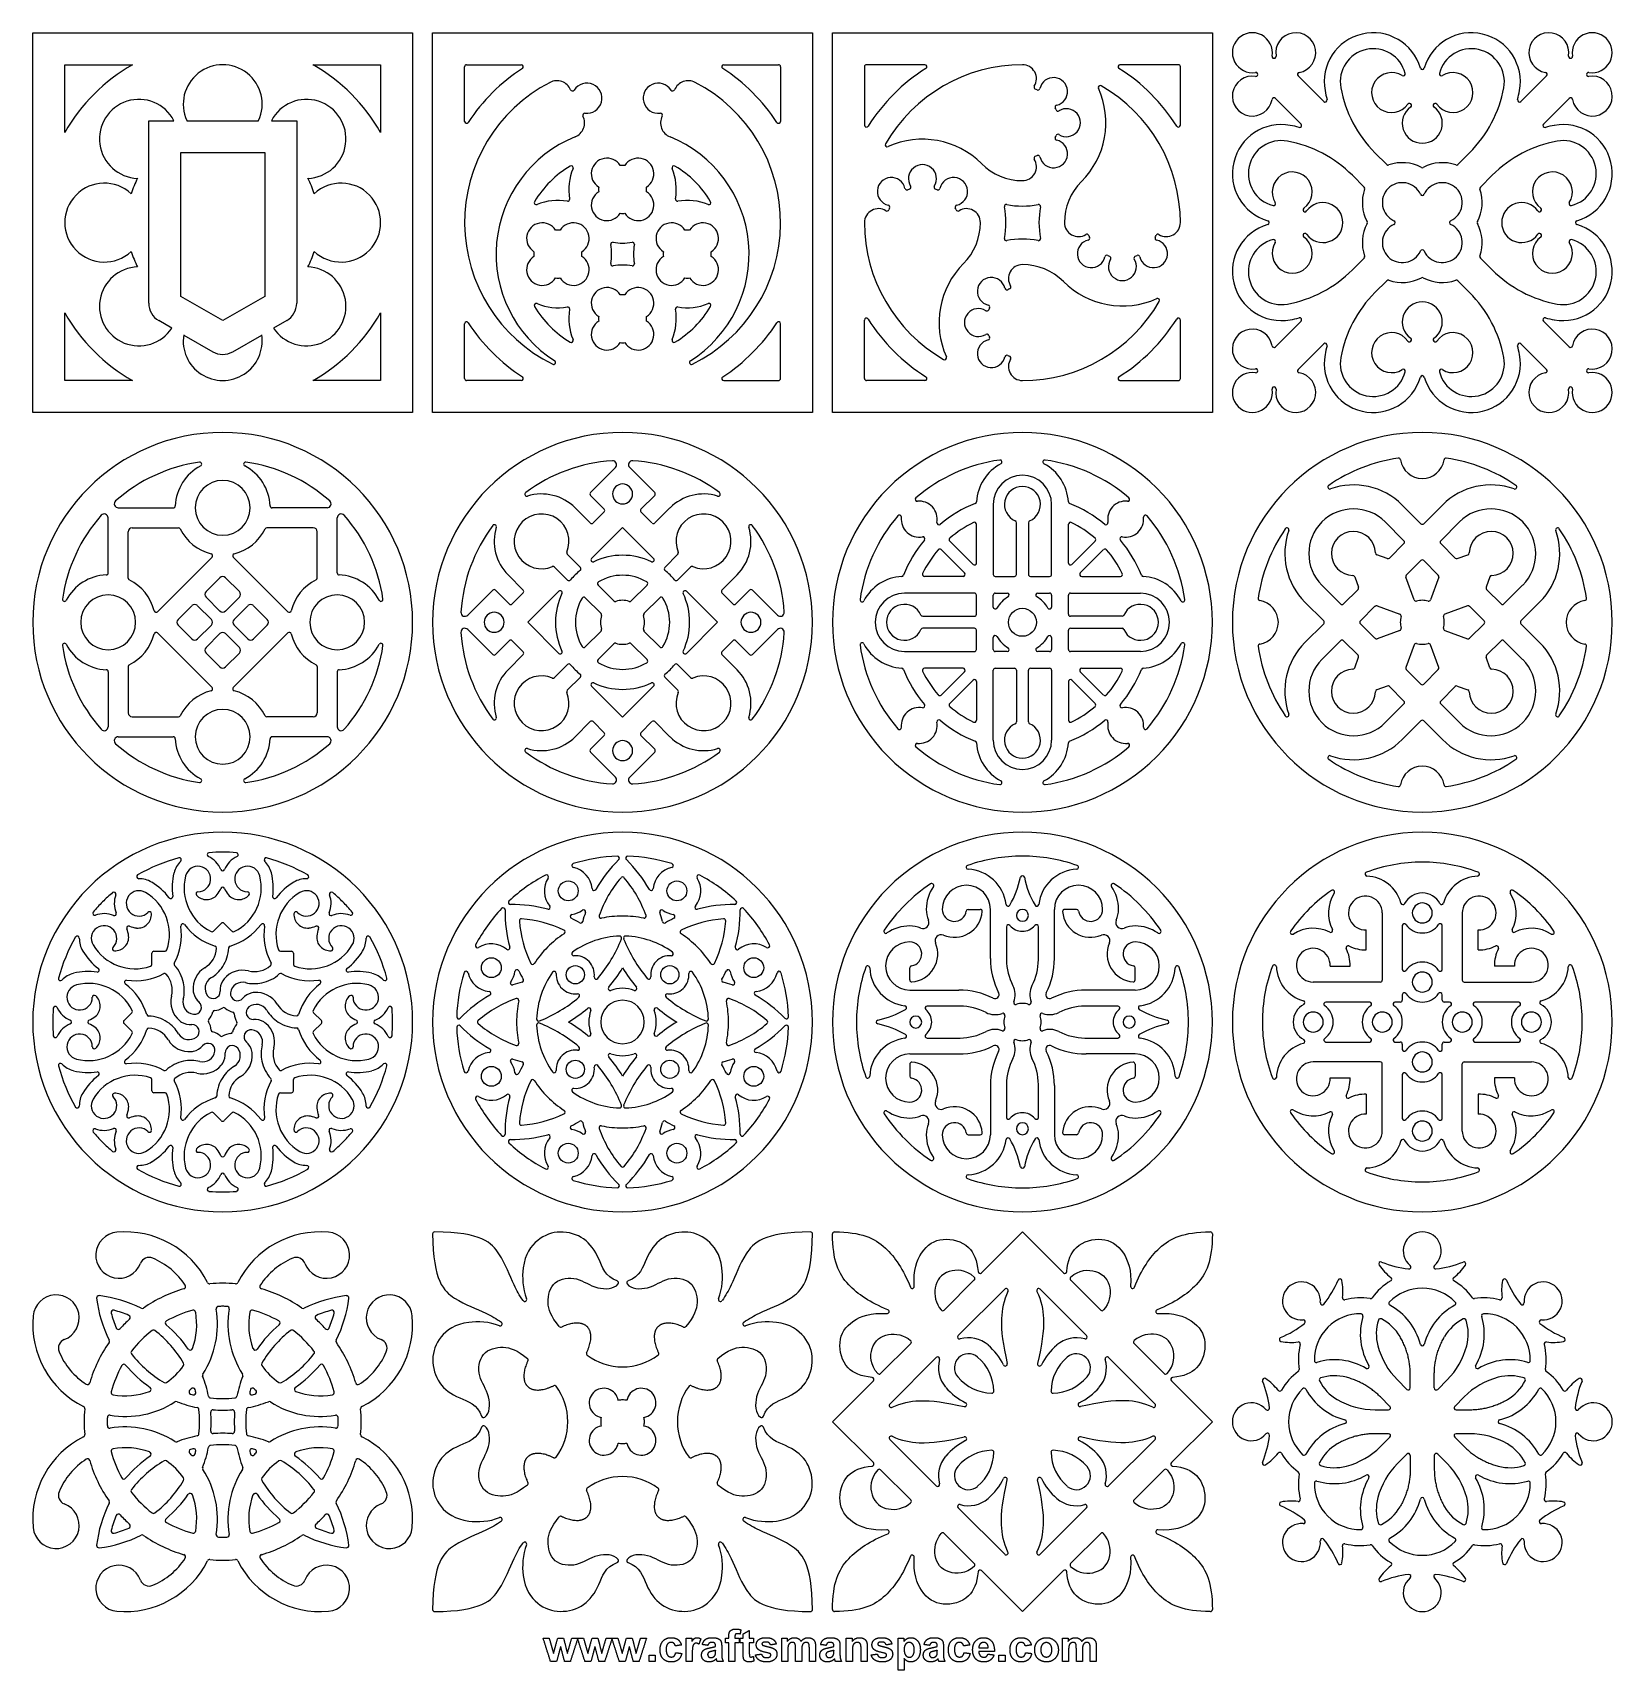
# Model space of a CAD drawing. Header units: millimetres. Extents: x -198 to 198, y -212 to 198.
import ezdxf

# ---------------------------------------------------------------- set-up
doc = ezdxf.new("R2010")
doc.units = ezdxf.units.MM
doc.header["$MEASUREMENT"] = 0
doc.layers.add('Layer 03', color=5, linetype='Continuous')

msp = doc.modelspace()

# ---------------------------------------------------------------- linework, layer by layer
at = {"layer": 'Layer 03'}
for p, q in [((-197.5, 102.5), (-197.5, 197.5)), ((-197.5, 197.5), (-102.5, 197.5)), ((-102.5, 197.5), (-102.5, 102.5)), ((-97.5, 102.5), (-97.5, 197.5)), ((-97.5, 197.5), (-2.5, 197.5)), ((-2.5, 197.5), (-2.5, 102.5)), ((2.5, 102.5), (2.5, 197.5)), ((2.5, 197.5), (97.5, 197.5)), ((97.5, 197.5), (97.5, 102.5)), ((-189.5, 172.58), (-189.5, 189.5)), ((-189.5, 189.5), (-172.58, 189.5)), ((-127.42, 189.5), (-110.5, 189.5)), ((-110.5, 189.5), (-110.5, 172.58)), ((-89.5, 175.32), (-89.5, 189)), ((-89, 189.5), (-75.32, 189.5)), ((-24.68, 189.5), (-11, 189.5)), ((-10.5, 189), (-10.5, 175.32)), ((10.5, 189), (10.5, 174.39)), ((25.61, 189.5), (11, 189.5)), ((89, 189.5), (74.39, 189.5)), ((89.5, 174.39), (89.5, 189)), ((125.34, 180.32), (118.93, 186.73)), ((181.07, 186.73), (174.66, 180.32)), ((113.27, 181.07), (119.68, 174.66)), ((180.32, 174.66), (186.73, 181.07)), ((-168.5, 129.82), (-168.5, 175.5)), ((-168.5, 175.5), (-162.18, 175.5)), ((-158.97, 175.5), (-141.03, 175.5)), ((-137.82, 175.5), (-131.5, 175.5)), ((-131.5, 175.5), (-131.5, 129.82)), ((-160.5, 131.55), (-160.5, 167.5)), ((-160.5, 167.5), (-139.5, 167.5)), ((-139.5, 167.5), (-139.5, 131.55)), ((141.12, 164.54), (138.17, 167.49)), ((161.83, 167.49), (158.88, 164.54)), ((132.51, 161.83), (135.46, 158.88)), ((164.54, 158.88), (167.49, 161.83)), ((135.46, 141.12), (132.51, 138.17)), ((167.49, 138.17), (164.54, 141.12)), ((138.17, 132.51), (141.12, 135.46)), ((158.88, 135.46), (161.83, 132.51)), ((-150, 125.49), (-160.5, 131.55)), ((-139.5, 131.55), (-150, 125.49)), ((-189.5, 110.5), (-189.5, 127.42)), ((-110.5, 127.42), (-110.5, 110.5)), ((-162.72, 123.59), (-166, 125.49)), ((-134, 125.49), (-137.28, 123.59)), ((-89.5, 111), (-89.5, 124.68)), ((-10.5, 111), (-10.5, 124.68)), ((10.5, 111), (10.5, 125.61)), ((89.5, 111), (89.5, 125.61)), ((119.68, 125.34), (113.27, 118.93)), ((186.73, 118.93), (180.32, 125.34)), ((-159.76, 121.88), (-152.5, 117.69)), ((-147.5, 117.69), (-140.24, 121.88)), ((118.93, 113.27), (125.34, 119.68)), ((174.66, 119.68), (181.07, 113.27)), ((-172.58, 110.5), (-189.5, 110.5)), ((-110.5, 110.5), (-127.42, 110.5)), ((-75.32, 110.5), (-89, 110.5)), ((-24.68, 110.5), (-11, 110.5)), ((25.61, 110.5), (11, 110.5)), ((74.39, 110.5), (89, 110.5)), ((-102.5, 102.5), (-197.5, 102.5)), ((-2.5, 102.5), (-97.5, 102.5)), ((97.5, 102.5), (2.5, 102.5)), ((-51.79, 88.71), (-58.03, 82.47)), ((-48.21, 88.71), (-41.97, 82.47)), ((-176.11, 78.64), (-162.35, 78.64)), ((-123.89, 78.64), (-137.65, 78.64)), ((-58.07, 74.85), (-61.86, 78.64)), ((-58.03, 81.76), (-54.6, 78.32)), ((-41.97, 81.76), (-45.4, 78.32)), ((-41.93, 74.85), (-38.14, 78.64)), ((42.7, 79.5), (42.7, 62)), ((57.3, 62), (57.3, 79.5)), ((144.97, 79.34), (149.65, 74.66)), ((150.35, 74.66), (155.03, 79.34)), ((-178.64, 62.35), (-178.64, 76.11)), ((-121.36, 62.35), (-121.36, 76.11)), ((-54.6, 77.61), (-57.36, 74.85)), ((-45.4, 77.61), (-42.64, 74.85)), ((38.5, 64.83), (38.5, 74.52)), ((48.5, 62), (48.5, 74.92)), ((51.5, 74.92), (51.5, 62)), ((61.5, 64.83), (61.5, 74.52)), ((140.72, 75.1), (145.4, 70.42)), ((159.28, 75.1), (154.6, 70.42)), ((-173.64, 61.07), (-173.64, 72.64)), ((-172.64, 73.64), (-161.07, 73.64)), ((-127.36, 73.64), (-138.93, 73.64)), ((-126.36, 61.07), (-126.36, 72.64)), ((-57.77, 65.96), (-50, 73.72)), ((-50, 73.72), (-42.23, 65.96)), ((31.81, 70.31), (37.65, 64.47)), ((68.19, 70.31), (62.35, 64.47)), ((145.4, 69.71), (141.76, 66.07)), ((154.6, 69.71), (158.24, 66.07)), ((-152.64, 66.29), (-166.29, 52.64)), ((-147.36, 66.29), (-133.71, 52.64)), ((-60.56, 63.74), (-63.83, 67.01)), ((-36.17, 67.01), (-39.44, 63.74)), ((29.69, 68.19), (35.53, 62.35)), ((70.31, 68.19), (64.47, 62.35)), ((141.24, 65.95), (138.6, 66.91)), ((158.76, 65.95), (161.4, 66.91)), ((-74.85, 58.07), (-78.64, 61.86)), ((-67.01, 63.83), (-63.74, 60.56)), ((-36.26, 60.56), (-32.99, 63.83)), ((-25.15, 58.07), (-21.36, 61.86)), ((35.17, 61.5), (25.48, 61.5)), ((43.2, 61.5), (48, 61.5)), ((52, 61.5), (56.8, 61.5)), ((64.83, 61.5), (74.52, 61.5)), ((146, 61.83), (149.65, 65.47)), ((150.35, 65.47), (154, 61.83)), ((-154.16, 57.7), (-150.71, 61.16)), ((-149.29, 61.16), (-145.84, 57.7)), ((-88.71, 51.79), (-82.47, 58.03)), ((-81.76, 58.03), (-78.32, 54.6)), ((-77.61, 54.6), (-74.85, 57.36)), ((-73.72, 50), (-65.96, 57.77)), ((-56.14, 59.32), (-52.18, 55.36)), ((-47.82, 55.36), (-43.86, 59.32)), ((-26.28, 50), (-34.04, 57.77)), ((-22.39, 54.6), (-25.15, 57.36)), ((-18.24, 58.03), (-21.68, 54.6)), ((-11.29, 51.79), (-17.53, 58.03)), ((129.58, 54.6), (124.9, 59.28)), ((133.93, 58.24), (130.29, 54.6)), ((133.09, 61.4), (134.05, 58.76)), ((147.96, 55.62), (145.89, 61.3)), ((154.11, 61.3), (152.04, 55.62)), ((166.91, 61.4), (165.95, 58.76)), ((166.07, 58.24), (169.71, 54.6)), ((170.42, 54.6), (175.1, 59.28)), ((-157.7, 54.16), (-161.16, 50.71)), ((-152.83, 50.71), (-156.28, 54.16)), ((-150.71, 52.83), (-154.16, 56.28)), ((-145.84, 56.28), (-149.29, 52.83)), ((-147.17, 50.71), (-143.72, 54.16)), ((-142.3, 54.16), (-138.84, 50.71)), ((-59.32, 56.14), (-55.36, 52.18)), ((-40.68, 56.14), (-44.64, 52.18)), ((38, 57.3), (20.5, 57.3)), ((38.5, 52), (38.5, 56.8)), ((42.7, 53.82), (42.7, 56.8)), ((43.2, 57.3), (46.18, 57.3)), ((53.82, 57.3), (56.8, 57.3)), ((57.3, 56.8), (57.3, 53.82)), ((61.5, 52), (61.5, 56.8)), ((62, 57.3), (79.5, 57.3)), ((125.34, 50.35), (120.66, 55.03)), ((134.53, 50.35), (138.17, 54)), ((138.7, 54.11), (144.38, 52.04)), ((161.3, 54.11), (155.62, 52.04)), ((165.47, 50.35), (161.83, 54)), ((174.66, 50.35), (179.34, 55.03)), ((-161.16, 49.29), (-157.7, 45.84)), ((-156.28, 45.84), (-152.83, 49.29)), ((-143.72, 45.84), (-147.17, 49.29)), ((-138.84, 49.29), (-142.3, 45.84)), ((-65.96, 42.23), (-73.72, 50)), ((-34.04, 42.23), (-26.28, 50)), ((25.08, 51.5), (38, 51.5)), ((74.92, 51.5), (62, 51.5)), ((120.66, 44.97), (125.34, 49.65)), ((138.17, 46), (134.53, 49.65)), ((161.83, 46), (165.47, 49.65)), ((179.34, 44.97), (174.66, 49.65)), ((-152.64, 33.71), (-166.29, 47.36)), ((-150.71, 47.17), (-154.16, 43.72)), ((-145.84, 43.72), (-149.29, 47.17)), ((-147.36, 33.71), (-133.71, 47.36)), ((-88.71, 48.21), (-82.47, 41.97)), ((-81.76, 41.97), (-78.32, 45.4)), ((-77.61, 45.4), (-74.85, 42.64)), ((-55.36, 47.82), (-59.32, 43.86)), ((-44.64, 47.82), (-40.68, 43.86)), ((-22.39, 45.4), (-25.15, 42.64)), ((-18.24, 41.97), (-21.68, 45.4)), ((-11.29, 48.21), (-17.53, 41.97)), ((38, 48.5), (25.08, 48.5)), ((38.5, 43.2), (38.5, 48)), ((42.7, 43.2), (42.7, 46.18)), ((57.3, 46.18), (57.3, 43.2)), ((61.5, 43.2), (61.5, 48)), ((62, 48.5), (74.92, 48.5)), ((129.58, 45.4), (124.9, 40.72)), ((133.93, 41.76), (130.29, 45.4)), ((144.38, 47.96), (138.7, 45.89)), ((155.62, 47.96), (161.3, 45.89)), ((166.07, 41.76), (169.71, 45.4)), ((170.42, 45.4), (175.1, 40.72)), ((-154.16, 42.3), (-150.71, 38.84)), ((-149.29, 38.84), (-145.84, 42.3)), ((-74.85, 41.93), (-78.64, 38.14)), ((-52.18, 44.64), (-56.14, 40.68)), ((-43.86, 40.68), (-47.82, 44.64)), ((-25.15, 41.93), (-21.36, 38.14)), ((20.5, 42.7), (38, 42.7)), ((46.18, 42.7), (43.2, 42.7)), ((56.8, 42.7), (53.82, 42.7)), ((79.5, 42.7), (62, 42.7)), ((133.09, 38.6), (134.05, 41.24)), ((147.96, 44.38), (145.89, 38.7)), ((154.11, 38.7), (152.04, 44.38)), ((166.91, 38.6), (165.95, 41.24)), ((-178.64, 37.65), (-178.64, 23.89)), ((-173.64, 38.93), (-173.64, 27.36)), ((-126.36, 38.93), (-126.36, 27.36)), ((-121.36, 37.65), (-121.36, 23.89)), ((-63.74, 39.44), (-67.01, 36.17)), ((-32.99, 36.17), (-36.26, 39.44)), ((35.17, 38.5), (25.48, 38.5)), ((29.69, 31.81), (35.53, 37.65)), ((42.7, 20.5), (42.7, 38)), ((43.2, 38.5), (48, 38.5)), ((48.5, 38), (48.5, 25.08)), ((51.5, 25.08), (51.5, 38)), ((52, 38.5), (56.8, 38.5)), ((57.3, 38), (57.3, 20.5)), ((70.31, 31.81), (64.47, 37.65)), ((64.83, 38.5), (74.52, 38.5)), ((146, 38.17), (149.65, 34.53)), ((150.35, 34.53), (154, 38.17)), ((-63.83, 32.99), (-60.56, 36.26)), ((-50, 26.28), (-57.77, 34.04)), ((-42.23, 34.04), (-50, 26.28)), ((-39.44, 36.26), (-36.17, 32.99)), ((31.81, 29.69), (37.65, 35.53)), ((38.5, 35.17), (38.5, 25.48)), ((61.5, 35.17), (61.5, 25.48)), ((68.19, 29.69), (62.35, 35.53)), ((141.24, 34.05), (138.6, 33.09)), ((145.4, 30.29), (141.76, 33.93)), ((154.6, 30.29), (158.24, 33.93)), ((158.76, 34.05), (161.4, 33.09)), ((140.72, 24.9), (145.4, 29.58)), ((159.28, 24.9), (154.6, 29.58)), ((-172.64, 26.36), (-161.07, 26.36)), ((-127.36, 26.36), (-138.93, 26.36)), ((-58.07, 25.15), (-61.86, 21.36)), ((-54.6, 22.39), (-57.36, 25.15)), ((-45.4, 22.39), (-42.64, 25.15)), ((-41.93, 25.15), (-38.14, 21.36)), ((144.97, 20.66), (149.65, 25.34)), ((150.35, 25.34), (155.03, 20.66)), ((-176.11, 21.36), (-162.35, 21.36)), ((-123.89, 21.36), (-137.65, 21.36)), ((-58.03, 18.24), (-54.6, 21.68)), ((-41.97, 18.24), (-45.4, 21.68)), ((-51.79, 11.29), (-58.03, 17.53)), ((-48.21, 11.29), (-41.97, 17.53)), ((36.45, -21.81), (39.46, -21.81)), ((42, -34.1), (42, -21.81)), ((58, -34.1), (58, -21.81)), ((63.55, -21.81), (60.54, -21.81)), ((140, -22.72), (140, -39.5)), ((160, -22.72), (160, -39.5)), ((-152.32, -27.29), (-150.35, -25.32)), ((-149.65, -25.32), (-147.68, -27.29)), ((46, -26.15), (46, -34.39)), ((54, -34.39), (54, -26.15)), ((136, -31.94), (136, -26.94)), ((145, -25.88), (145, -36.84)), ((155, -36.84), (155, -25.88)), ((164, -31.94), (164, -26.94)), ((-167.2, -32.3), (-164.42, -32.3)), ((-135.58, -32.3), (-132.8, -32.3)), ((-167.7, -35.58), (-167.7, -32.8)), ((-132.3, -32.8), (-132.3, -35.58)), ((21.81, -39.46), (21.81, -36.45)), ((78.19, -39.46), (78.19, -36.45)), ((126.94, -36), (131.94, -36)), ((173.06, -36), (168.06, -36)), ((139.5, -40), (122.72, -40)), ((160.5, -40), (177.28, -40)), ((21.81, -42), (34.1, -42)), ((78.19, -42), (65.9, -42)), ((136.84, -45), (125.88, -45)), ((144.5, -45), (143.16, -45)), ((145, -43.16), (145, -44.5)), ((155, -44.5), (155, -43.16)), ((156.84, -45), (155.5, -45)), ((174.12, -45), (163.16, -45)), ((-174.68, -49.65), (-172.71, -47.68)), ((-125.32, -49.65), (-127.29, -47.68)), ((34.39, -46), (26.15, -46)), ((73.85, -46), (65.61, -46)), ((-172.71, -52.32), (-174.68, -50.35)), ((-127.29, -52.32), (-125.32, -50.35)), ((26.15, -54), (34.39, -54)), ((65.61, -54), (73.85, -54)), ((125.88, -55), (136.84, -55)), ((143.16, -55), (144.5, -55)), ((145, -55.5), (145, -56.84)), ((155, -56.84), (155, -55.5)), ((155.5, -55), (156.84, -55)), ((163.16, -55), (174.12, -55)), ((21.81, -58), (34.1, -58)), ((21.81, -60.54), (21.81, -63.55)), ((78.19, -58), (65.9, -58)), ((78.19, -60.54), (78.19, -63.55)), ((139.5, -60), (122.72, -60)), ((140, -77.28), (140, -60.5)), ((160, -77.28), (160, -60.5)), ((160.5, -60), (177.28, -60)), ((-167.7, -67.2), (-167.7, -64.42)), ((-132.3, -67.2), (-132.3, -64.42)), ((126.94, -64), (131.94, -64)), ((145, -63.16), (145, -74.12)), ((155, -74.12), (155, -63.16)), ((173.06, -64), (168.06, -64)), ((-164.42, -67.7), (-167.2, -67.7)), ((-135.58, -67.7), (-132.8, -67.7)), ((42, -65.9), (42, -78.19)), ((46, -65.61), (46, -73.85)), ((54, -73.85), (54, -65.61)), ((58, -65.9), (58, -78.19)), ((136, -68.06), (136, -73.06)), ((164, -68.06), (164, -73.06)), ((-152.32, -72.71), (-150.35, -74.68)), ((-149.65, -74.68), (-147.68, -72.71)), ((36.45, -78.19), (39.46, -78.19)), ((63.55, -78.19), (60.54, -78.19)), ((39.76, -112.74), (50, -102.5)), ((50, -102.5), (60.24, -112.74)), ((30.43, -122.07), (37.96, -114.54)), ((69.57, -122.07), (62.04, -114.54)), ((33.94, -128.46), (45.57, -116.83)), ((66.06, -128.46), (54.43, -116.83)), ((22.07, -130.43), (14.54, -137.96)), ((77.93, -130.43), (85.46, -137.96)), ((28.46, -133.94), (16.83, -145.57)), ((71.54, -133.94), (83.17, -145.57)), ((147, -141.55), (147, -138.2)), ((153, -141.55), (153, -138.2)), ((2.5, -150), (12.74, -139.76)), ((87.26, -139.76), (97.5, -150)), ((143.78, -139.53), (146.15, -141.9)), ((156.22, -139.53), (153.85, -141.9)), ((138.2, -147), (141.55, -147)), ((141.9, -146.15), (139.53, -143.78)), ((160.47, -143.78), (158.1, -146.15)), ((158.45, -147), (161.8, -147)), ((12.74, -160.24), (2.5, -150)), ((97.5, -150), (87.26, -160.24)), ((28.46, -166.06), (16.83, -154.43)), ((71.54, -166.06), (83.17, -154.43)), ((141.55, -153), (138.2, -153)), ((139.53, -156.22), (141.9, -153.85)), ((158.1, -153.85), (160.47, -156.22)), ((161.8, -153), (158.45, -153)), ((143.78, -160.47), (146.15, -158.1)), ((147, -158.45), (147, -161.8)), ((153, -158.45), (153, -161.8)), ((156.22, -160.47), (153.85, -158.1)), ((22.07, -169.57), (14.54, -162.04)), ((77.93, -169.57), (85.46, -162.04)), ((33.94, -171.54), (45.57, -183.17)), ((66.06, -171.54), (54.43, -183.17)), ((30.43, -177.93), (37.96, -185.46)), ((69.57, -177.93), (62.04, -185.46)), ((50, -197.5), (39.76, -187.26)), ((60.24, -187.26), (50, -197.5))]:
    msp.add_line(p, q, dxfattribs=at)
for centre, radius in [((50, 50), 3.5), ((-63.59, -17.19), 2.48), ((-36.41, -17.19), 2.48), ((-82.81, -36.41), 2.48), ((-61.82, -38.18), 2.28), ((-38.18, -38.18), 2.28), ((-17.19, -36.41), 2.48), ((-82.81, -63.59), 2.48), ((-61.82, -61.82), 2.28), ((-38.18, -61.82), 2.28), ((-17.19, -63.59), 2.48), ((-63.59, -82.81), 2.48), ((-36.41, -82.81), 2.48)]:
    msp.add_circle(centre, radius, dxfattribs=at)
for centre, radius, start, end in [((107.5, 192.5), 5, 350.5521, 135), ((118.35, 192.5), 5, 279.7708, 189.4479), ((137.74, 185.24), 12.26, 16.0954, 190.4362), ((162.26, 185.24), 12.26, 349.5638, 163.9046), ((181.65, 192.5), 5, 350.5521, 260.2292), ((192.5, 192.5), 5, 45, 189.4479), ((107.5, 192.5), 5, 135, 279.4479), ((137.74, 185.24), 8.26, 14.5304, 190.4362), ((162.26, 185.24), 8.26, 349.5638, 165.4696), ((192.5, 192.5), 5, 260.5521, 45), ((-150, 150), 45.5, 119.7577, 150.2423), ((-150, 179.63), 9.87, 335.3092, 204.6908), ((-150, 150), 45.5, 29.7577, 60.2423), ((-89, 189), 0.5, 90, 180), ((-50, 150), 46, 122.9959, 147.0041), ((-75.32, 189), 0.5, 302.9959, 90), ((-24.68, 189), 0.5, 90, 237.0041), ((-50, 150), 46, 32.9959, 57.0041), ((-11, 189), 0.5, 360, 90), ((11, 189), 0.5, 90, 180), ((50, 150), 45.5, 122.024, 147.976), ((50, 150), 39.5, 90, 150.0706), ((25.61, 189), 0.5, 302.024, 90), ((50, 186), 3.5, 327.91, 90), ((74.39, 189), 0.5, 90, 237.976), ((50, 150), 45.5, 32.024, 57.976), ((89, 189), 0.5, 0, 90), ((112.93, 191.6), 0.5, 170.5521, 9.4479), ((150, 188.78), 0.5, 196.0954, 343.9046), ((187.07, 191.6), 0.5, 170.5521, 9.4479), ((-50, 150), 39.5, 117.3441, 243.7703), ((-66.43, 181.77), 3.74, 23.2264, 117.3441), ((-58.94, 181.12), 3.78, 262.858, 147.1305), ((-41.06, 181.12), 3.78, 32.8695, 277.142), ((-33.57, 181.77), 3.74, 62.6559, 156.7736), ((-50, 150), 39.5, 296.2297, 62.6559), ((57.78, 182.78), 3.5, 282.91, 167.09), ((107.5, 181.65), 5, 80.5521, 350.2292), ((108.4, 187.07), 0.5, 260.5521, 99.4479), ((119.28, 187.08), 0.5, 99.7708, 225), ((142.33, 182.53), 5, 57.8765, 324.4479), ((145.25, 187.19), 0.5, 237.8765, 14.5304), ((157.67, 182.53), 5, 215.5521, 122.1235), ((154.75, 187.19), 0.5, 165.4696, 302.1235), ((180.72, 187.08), 0.5, 315, 80.2292), ((192.5, 181.65), 5, 189.7708, 99.4479), ((191.6, 187.07), 0.5, 80.5521, 279.4479), ((-170.95, 170.95), 9.88, 27.449, 268.0165), ((-129.05, 170.95), 9.88, 271.9835, 152.551), ((-62.53, 183.44), 0.5, 203.2264, 327.1305), ((-37.47, 183.44), 0.5, 212.8695, 336.7736), ((53.39, 183.88), 0.5, 147.91, 249.101), ((50, 175), 9, 65.899, 69.101), ((53.88, 183.67), 0.5, 245.899, 347.09), ((50, 175), 20.86, 315, 24.3323), ((69.46, 183.8), 0.5, 60.0706, 204.3323), ((50, 150), 39.5, 360, 60.0706), ((112.92, 180.72), 0.5, 45, 170.2292), ((125.69, 180.67), 0.5, 225, 14.1853), ((160.03, 189.35), 34.92, 190.4363, 194.1853), ((160.03, 189.35), 30.92, 190.4363, 225), ((139.97, 189.35), 30.92, 315, 349.5637), ((174.31, 180.67), 0.5, 165.8147, 315), ((139.97, 189.35), 34.92, 345.8147, 349.5637), ((187.08, 180.72), 0.5, 9.7708, 135), ((-63.29, 174.94), 3.78, 292.0419, 26.8903), ((-59.47, 176.87), 0.5, 82.858, 206.8903), ((-40.53, 176.87), 0.5, 333.1097, 97.142), ((-36.71, 174.94), 3.78, 153.1097, 247.9581), ((58.67, 178.88), 0.5, 102.91, 204.101), ((50, 175), 9, 20.899, 24.101), ((58.88, 178.39), 0.5, 200.899, 302.09), ((61, 175), 3.5, 237.91, 122.09), ((150, 174.86), 5, 125.5521, 270), ((146.8, 179.33), 0.5, 305.5521, 144.4479), ((150, 174.86), 5, 270, 54.4479), ((153.2, 179.33), 0.5, 35.5521, 234.4479), ((-89, 175.32), 0.5, 180, 327.0041), ((-11, 175.32), 0.5, 212.9959, 0), ((11, 174.39), 0.5, 180, 327.976), ((58.88, 171.61), 0.5, 57.91, 159.101), ((89, 174.39), 0.5, 212.024, 360), ((114.76, 162.26), 12.26, 79.5638, 253.9046), ((110.65, 139.97), 34.92, 75.8147, 79.5637), ((119.33, 174.31), 0.5, 255.8147, 45), ((180.67, 174.31), 0.5, 135, 284.1853), ((189.35, 139.97), 34.92, 100.4363, 104.1853), ((185.24, 162.26), 12.26, 286.0954, 100.4362), ((-50, 142.12), 31.63, 112.0418, 237.5504), ((-50, 142.12), 31.63, 302.4496, 67.9582), ((16.2, 169.46), 0.5, 150.0706, 294.3323), ((25, 150), 20.86, 45, 114.3323), ((57.78, 167.22), 3.5, 192.91, 77.09), ((58.67, 171.12), 0.5, 155.899, 257.09), ((50, 175), 9, 335.899, 339.101), ((114.76, 162.26), 8.26, 79.5638, 255.4696), ((110.65, 139.97), 30.92, 45, 79.5637), ((189.35, 139.97), 30.92, 100.4363, 135), ((185.24, 162.26), 8.26, 284.5304, 100.4362), ((-50, 142.12), 25.63, 120.7639, 149.2361), ((-62.85, 163.71), 0.5, 337.1816, 120.7639), ((-53.91, 162.22), 3.91, 31.7815, 238.2185), ((-50, 158.31), 6, 84.3909, 95.6091), ((-46.09, 162.22), 3.91, 301.7815, 148.2185), ((-37.15, 163.71), 0.5, 59.2361, 202.8184), ((-50, 142.12), 25.63, 30.7639, 59.2361), ((25, 161), 3.5, 327.91, 212.09), ((50, 175), 14.5, 225, 270), ((50, 164), 3.5, 270, 32.09), ((53.39, 166.13), 0.5, 110.899, 212.09), ((50, 175), 9, 290.899, 294.101), ((53.88, 166.33), 0.5, 12.91, 114.101), ((141.47, 164.89), 0.5, 225, 289.6231), ((145, 155), 10, 61.5631, 109.6231), ((155, 155), 10, 70.3769, 118.4369), ((158.53, 164.89), 0.5, 250.3769, 315), ((-179.62, 150), 9.87, 46.9835, 313.0165), ((-150, 150), 24, 152.5081, 162.4919), ((-150, 150), 24, 17.5081, 27.4919), ((-120.37, 150), 9.87, 226.9835, 133.0165), ((-50, 158.31), 13.44, 157.1816, 190.1543), ((-50, 158.31), 13.44, 349.8457, 22.8184), ((17.22, 157.78), 3.5, 12.91, 257.09), ((32.78, 157.78), 3.5, 282.91, 167.09), ((75, 150), 14.5, 135, 180), ((117.47, 157.67), 5, 305.5521, 212.1235), ((145, 155), 5, 24.62, 135), ((150, 164.23), 0.5, 241.5631, 298.4369), ((155, 155), 5, 45, 155.38), ((182.53, 157.67), 5, 327.8765, 234.4479), ((-63.72, 155.85), 0.5, 259.8457, 10.1543), ((-53.91, 154.4), 3.91, 121.7815, 328.2185), ((-50, 158.31), 6, 174.3909, 185.6091), ((-46.09, 154.4), 3.91, 211.7815, 58.2185), ((-50, 158.31), 6, 354.3909, 5.6091), ((-36.28, 155.85), 0.5, 169.8457, 280.1543), ((21.12, 158.67), 0.5, 192.91, 294.101), ((25, 150), 9, 110.899, 114.101), ((21.61, 158.88), 0.5, 290.899, 32.09), ((28.39, 158.88), 0.5, 147.91, 249.101), ((25, 150), 9, 65.899, 69.101), ((28.88, 158.67), 0.5, 245.899, 347.09), ((145, 155), 10, 160.3769, 208.4369), ((135.11, 158.53), 0.5, 340.3769, 45), ((145, 155), 5, 135, 245.38), ((150, 157.29), 0.5, 204.62, 335.38), ((155, 155), 5, 294.62, 45), ((155, 155), 10, 331.5631, 19.6231), ((164.89, 158.53), 0.5, 135, 199.6231), ((-71.59, 154.98), 0.5, 149.2361, 292.8184), ((-66.18, 142.12), 13.44, 79.8457, 112.8184), ((-50, 158.31), 6, 264.3909, 275.6091), ((-33.82, 142.12), 13.44, 67.1816, 100.1543), ((-28.41, 154.98), 0.5, 247.1816, 30.7639), ((14, 150), 3.5, 57.91, 180), ((16.13, 153.39), 0.5, 237.91, 339.101), ((16.33, 153.88), 0.5, 335.899, 77.09), ((25, 150), 9, 155.899, 159.101), ((33.67, 153.88), 0.5, 102.91, 204.101), ((25, 150), 9, 20.899, 24.101), ((33.88, 153.39), 0.5, 200.899, 302.09), ((36, 150), 3.5, 360, 122.09), ((45.97, 154.03), 0.5, 79.1279, 190.8721), ((25, 150), 20.86, 349.1279, 10.8721), ((50, 175), 20.86, 259.1279, 280.8721), ((54.03, 154.03), 0.5, 349.1279, 100.8721), ((75, 150), 20.86, 169.1279, 190.8721), ((112.81, 154.75), 0.5, 255.4696, 32.1235), ((120.67, 153.2), 0.5, 125.5521, 324.4479), ((125.14, 150), 5, 360, 144.4479), ((174.86, 150), 5, 35.5521, 180), ((179.33, 153.2), 0.5, 215.5521, 54.4479), ((187.19, 154.75), 0.5, 147.8765, 284.5304), ((-70.09, 146.04), 3.91, 31.7815, 238.2185), ((-66.18, 142.12), 6, 84.3909, 95.6091), ((-62.27, 146.04), 3.91, 301.7815, 148.2185), ((-37.73, 146.04), 3.91, 31.7815, 238.2185), ((-33.82, 142.12), 6, 84.3909, 95.6091), ((-29.91, 146.04), 3.91, 301.7815, 148.2185), ((50, 150), 39.5, 180, 240.0706), ((25, 150), 14.5, 315, 360), ((64, 150), 3.5, 180, 302.09), ((86, 150), 3.5, 237.91, 0), ((114.76, 137.74), 12.26, 106.0954, 280.4362), ((111.22, 150), 0.5, 286.0954, 73.9046), ((125.14, 150), 5, 215.5521, 360), ((145, 145), 10, 151.5631, 199.6231), ((135.77, 150), 0.5, 331.5631, 28.4369), ((145, 145), 5, 114.62, 225), ((142.71, 150), 0.5, 294.62, 65.38), ((157.29, 150), 0.5, 114.62, 245.38), ((155, 145), 5, 315, 65.38), ((164.23, 150), 0.5, 151.5631, 208.4369), ((155, 145), 10, 340.3769, 28.4369), ((174.86, 150), 5, 180, 324.4479), ((185.24, 137.74), 12.26, 259.5638, 73.9046), ((188.78, 150), 0.5, 106.0954, 253.9046), ((-52.46, 144.58), 0.5, 79.8457, 190.1543), ((-66.18, 142.12), 13.44, 349.8457, 10.1543), ((-50, 158.31), 13.44, 259.8457, 280.1543), ((-47.54, 144.58), 0.5, 349.8457, 100.1543), ((-33.82, 142.12), 13.44, 169.8457, 190.1543), ((45.97, 145.97), 0.5, 169.1279, 280.8721), ((50, 125), 20.86, 79.1279, 100.8721), ((54.03, 145.97), 0.5, 259.1279, 10.8721), ((67.22, 142.22), 3.5, 102.91, 347.09), ((66.12, 146.61), 0.5, 20.899, 122.09), ((66.33, 146.12), 0.5, 282.91, 24.101), ((75, 150), 9, 200.899, 204.101), ((82.78, 142.22), 3.5, 192.91, 77.09), ((83.67, 146.12), 0.5, 155.899, 257.09), ((75, 150), 9, 335.899, 339.101), ((83.87, 146.61), 0.5, 57.91, 159.101), ((114.76, 137.74), 8.26, 104.5304, 280.4362), ((117.47, 142.33), 5, 147.8765, 54.4479), ((112.81, 145.25), 0.5, 327.8765, 104.5304), ((120.67, 146.8), 0.5, 35.5521, 234.4479), ((182.53, 142.33), 5, 125.5521, 32.1235), ((179.33, 146.8), 0.5, 305.5521, 144.4479), ((185.24, 137.74), 8.26, 259.5638, 75.4696), ((187.19, 145.25), 0.5, 75.4696, 212.1235), ((-150, 150), 24, 197.5081, 207.4919), ((-150, 150), 24, 332.5081, 342.4919), ((-70.09, 138.21), 3.91, 121.7815, 328.2185), ((-66.18, 142.12), 6, 174.3909, 185.6091), ((-62.27, 138.21), 3.91, 211.7815, 58.2185), ((-66.18, 142.12), 6, 354.3909, 5.6091), ((-52.46, 139.67), 0.5, 169.8457, 280.1543), ((-50, 125.94), 13.44, 79.8457, 100.1543), ((-47.54, 139.67), 0.5, 259.8457, 10.1543), ((-37.73, 138.21), 3.91, 121.7815, 328.2185), ((-33.82, 142.12), 6, 174.3909, 185.6091), ((-29.91, 138.21), 3.91, 211.7815, 58.2185), ((-33.82, 142.12), 6, 354.3909, 5.6091), ((50, 125), 20.86, 135, 204.3323), ((50, 136), 3.5, 90, 212.09), ((50, 125), 14.5, 45, 90), ((71.12, 141.33), 0.5, 65.899, 167.09), ((75, 150), 9, 245.899, 249.101), ((75, 139), 3.5, 147.91, 32.09), ((71.61, 141.12), 0.5, 327.91, 69.101), ((78.39, 141.12), 0.5, 110.899, 212.09), ((75, 150), 9, 290.899, 294.101), ((78.88, 141.33), 0.5, 12.91, 114.101), ((135.11, 141.47), 0.5, 315, 19.6231), ((145, 145), 5, 225, 335.38), ((150, 142.71), 0.5, 24.62, 155.38), ((155, 145), 5, 204.62, 315), ((164.89, 141.47), 0.5, 160.3769, 225), ((-170.95, 129.05), 9.87, 91.9835, 326.4422), ((-129.05, 129.05), 9.87, 213.5578, 88.0165), ((-66.18, 142.12), 6, 264.3909, 275.6091), ((-33.82, 142.12), 6, 264.3909, 275.6091), ((42.22, 132.78), 3.5, 12.91, 257.09), ((75, 150), 20.86, 225, 294.3323), ((110.65, 160.03), 30.92, 280.4363, 315), ((141.47, 135.11), 0.5, 70.3769, 135), ((145, 145), 10, 250.3769, 298.4369), ((150, 135.77), 0.5, 61.5631, 118.4369), ((155, 145), 10, 241.5631, 289.6231), ((158.53, 135.11), 0.5, 45, 109.6231), ((189.35, 160.03), 30.92, 225, 259.5637), ((-53.91, 129.85), 3.91, 31.7815, 238.2185), ((-50, 125.94), 6, 84.3909, 95.6091), ((-46.09, 129.85), 3.91, 301.7815, 148.2185), ((46.12, 133.67), 0.5, 192.91, 294.101), ((50, 125), 9, 110.899, 114.101), ((46.61, 133.88), 0.5, 290.899, 32.09), ((160.03, 110.65), 30.92, 135, 169.5637), ((139.97, 110.65), 30.92, 10.4363, 45), ((-150, 150), 45.5, 209.7577, 240.2423), ((-163.5, 129.82), 5, 180.0001, 240), ((-136.5, 129.82), 5, 300, 0), ((-150, 150), 45.5, 299.7577, 330.2423), ((-71.59, 129.27), 0.5, 67.1816, 210.7639), ((-50, 142.12), 25.63, 210.7639, 239.2361), ((-66.18, 142.12), 13.44, 247.1816, 280.1543), ((-63.72, 128.4), 0.5, 349.8457, 100.1543), ((-50, 125.94), 13.44, 169.8457, 202.8184), ((-50, 125.94), 13.44, 337.1816, 10.1543), ((-50, 142.12), 25.62, 300.7639, 329.2361), ((-36.28, 128.4), 0.5, 79.8457, 190.1543), ((-33.82, 142.12), 13.44, 259.8457, 292.8184), ((-28.41, 129.27), 0.5, 329.2361, 112.8184), ((39, 125), 3.5, 57.91, 302.09), ((41.12, 128.39), 0.5, 237.91, 339.101), ((41.33, 128.88), 0.5, 335.899, 77.09), ((50, 125), 9, 155.899, 159.101), ((50, 150), 39.5, 270, 330.0706), ((83.8, 130.54), 0.5, 330.0706, 114.3323), ((150, 125.14), 5, 90, 234.4479), ((150, 125.14), 5, 305.5521, 90), ((-89, 124.68), 0.5, 32.9959, 180), ((-50, 150), 46, 212.9959, 237.0041), ((-53.91, 122.03), 3.91, 121.7815, 328.2185), ((-50, 125.94), 6, 174.3909, 185.6091), ((-46.09, 122.03), 3.91, 211.7815, 58.2185), ((-50, 125.94), 6, 354.3909, 5.6091), ((-50, 150), 46, 302.9959, 327.0041), ((-11, 124.68), 0.5, 0, 147.0041), ((11, 125.61), 0.5, 32.024, 180), ((50, 150), 45.5, 212.024, 237.976), ((50, 150), 45.5, 302.024, 327.976), ((89, 125.61), 0.5, 0, 147.976), ((107.5, 118.35), 5, 9.7708, 279.4479), ((110.65, 160.03), 34.92, 280.4363, 284.1853), ((119.33, 125.69), 0.5, 315, 104.1853), ((180.67, 125.69), 0.5, 75.8147, 225), ((189.35, 160.03), 34.92, 255.8147, 259.5637), ((192.5, 118.35), 5, 260.5521, 170.2292), ((-150, 120.38), 9.87, 171.2082, 8.7918), ((-62.85, 120.54), 0.5, 239.2361, 22.8184), ((-50, 125.94), 6, 264.3909, 275.6091), ((-37.15, 120.54), 0.5, 157.1816, 300.7639), ((42.22, 117.22), 3.5, 102.91, 347.09), ((41.12, 121.61), 0.5, 20.899, 122.09), ((41.33, 121.12), 0.5, 282.91, 24.101), ((50, 125), 9, 200.899, 204.101), ((112.92, 119.28), 0.5, 189.7708, 315), ((125.69, 119.33), 0.5, 345.8147, 135), ((160.03, 110.65), 34.92, 165.8147, 169.5637), ((142.33, 117.47), 5, 35.5521, 302.1235), ((146.8, 120.67), 0.5, 215.5521, 54.4479), ((153.2, 120.67), 0.5, 125.5521, 324.4479), ((157.67, 117.47), 5, 237.8765, 144.4479), ((174.31, 119.33), 0.5, 45, 194.1853), ((139.97, 110.65), 34.92, 10.4363, 14.1853), ((187.08, 119.28), 0.5, 225, 350.2292), ((-150, 122.02), 5, 240, 300), ((-67.24, 115.02), 0.5, 243.7699, 57.5507), ((-32.76, 115.02), 0.5, 122.4493, 296.2301), ((30.54, 116.2), 0.5, 240.0706, 24.3323), ((46.12, 116.33), 0.5, 65.899, 167.09), ((50, 125), 9, 245.899, 249.101), ((50, 114), 3.5, 147.91, 270), ((46.61, 116.13), 0.5, 327.91, 69.101), ((137.74, 114.76), 12.26, 169.5638, 343.9046), ((137.74, 114.76), 8.26, 169.5638, 345.4696), ((162.26, 114.76), 12.26, 196.0954, 10.4362), ((162.26, 114.76), 8.26, 194.5304, 10.4362), ((-89, 111), 0.5, 180, 270), ((-75.32, 111), 0.5, 270, 57.0041), ((-24.68, 111), 0.5, 122.9959, 270), ((-11, 111), 0.5, 270, 0), ((11, 111), 0.5, 180, 270), ((25.61, 111), 0.5, 270, 57.976), ((74.39, 111), 0.5, 122.024, 270), ((89, 111), 0.5, 270, 0), ((107.5, 107.5), 5, 80.5521, 225), ((108.4, 112.93), 0.5, 260.5521, 99.4479), ((118.35, 107.5), 5, 170.5521, 80.2292), ((119.28, 112.92), 0.5, 135, 260.2292), ((145.25, 112.81), 0.5, 345.4696, 122.1235), ((150, 111.22), 0.5, 16.0954, 163.9046), ((154.75, 112.81), 0.5, 57.8765, 194.5304), ((181.65, 107.5), 5, 99.7708, 9.4479), ((180.72, 112.92), 0.5, 279.7708, 45), ((191.6, 112.93), 0.5, 80.5521, 279.4479), ((192.5, 107.5), 5, 315, 99.4479), ((107.5, 107.5), 5, 225, 9.4479), ((112.93, 108.4), 0.5, 350.5521, 189.4479), ((187.07, 108.4), 0.5, 350.5521, 189.4479), ((192.5, 107.5), 5, 170.5521, 315), ((-150, 50), 47.5, 90, 180), ((-150, 50), 47.5, 0, 90), ((-50, 50), 47.5, 90, 180), ((-50, 50), 47.5, 0, 90), ((50, 50), 47.5, 90, 135), ((50, 50), 47.5, 45, 90), ((150, 50), 47.5, 90, 180), ((150, 50), 47.5, 0, 90), ((-50, 50), 40.5, 93.6185, 126.7473), ((-52.49, 89.42), 1, 315, 93.6185), ((-47.51, 89.42), 1, 86.3815, 225), ((-50, 50), 40.5, 53.2527, 86.3815), ((50, 50), 41, 97.956, 130.5282), ((44.39, 90.11), 0.5, 297.8491, 97.956), ((55.61, 90.11), 0.5, 82.044, 242.1509), ((50, 50), 41, 49.4718, 82.044), ((150, 50), 41.5, 98.3124, 124.3435), ((144.07, 90.57), 0.5, 8.9238, 98.3124), ((150, 91.5), 5.5, 188.9238, 270), ((150, 91.5), 5.5, 270, 351.0762), ((155.93, 90.57), 0.5, 81.6876, 171.0762), ((150, 50), 41.5, 55.6565, 81.6876), ((-150, 50), 40.5, 98.2527, 131.3815), ((-150, 78.64), 11.86, 117.6744, 177.682), ((-155.74, 89.59), 0.5, 297.6744, 98.2527), ((-144.26, 89.59), 0.5, 81.7473, 242.3256), ((-150, 78.64), 11.86, 2.318, 62.3256), ((-150, 50), 40.5, 48.6185, 81.7473), ((50, 79.5), 11.5, 117.8491, 176.5991), ((50, 79.5), 7.3, 90, 180), ((50, 79.5), 7.3, 0, 90), ((50, 79.5), 11.5, 3.4009, 62.1509), ((-150, 78.64), 6.86, 90, 270), ((-150, 78.64), 6.86, 270, 90), ((-73.93, 82.05), 0.5, 126.7473, 287.3256), ((-70.25, 70.25), 11.86, 45, 107.3256), ((-57.68, 82.11), 0.5, 135, 225), ((-50, 82.11), 2.5, 90, 270), ((-50, 82.11), 2.5, 270, 90), ((-42.32, 82.11), 0.5, 315, 45), ((-29.75, 70.25), 11.86, 72.6744, 135), ((-26.07, 82.05), 0.5, 252.6744, 53.2527), ((50, 50), 47.5, 135, 180), ((50, 79.5), 4.5, 90, 246.4218), ((50, 79.5), 4.5, 293.5782, 90), ((50, 50), 47.5, 0, 45), ((126.87, 83.85), 0.5, 124.3435, 289.6189), ((132.81, 67.19), 17.19, 45, 109.6218), ((167.19, 67.19), 17.19, 70.3782, 135), ((173.13, 83.85), 0.5, 250.3811, 55.6565), ((-176.11, 79.64), 1, 131.3815, 270), ((-162.35, 79.14), 0.5, 270, 357.682), ((-137.65, 79.14), 0.5, 182.318, 270), ((-123.89, 79.64), 1, 270, 48.6185), ((-54.95, 77.97), 0.5, 315, 45), ((-45.05, 77.97), 0.5, 135, 225), ((23.68, 80.78), 0.5, 130.5282, 275.8361), ((24.19, 75.81), 4.5, 349.4462, 95.8361), ((50, 50), 32, 111.6281, 130.0078), ((38.02, 80.21), 0.5, 291.6281, 356.5991), ((61.98, 80.21), 0.5, 183.4009, 248.3719), ((50, 50), 32, 49.9922, 68.3719), ((75.81, 75.81), 4.5, 84.1639, 190.5538), ((76.32, 80.78), 0.5, 264.1639, 49.4718), ((132.81, 67.19), 11.19, 45, 225), ((167.19, 67.19), 11.19, 315, 135), ((-150, 50), 40.5, 138.6185, 171.7473), ((-179.64, 76.11), 1, 0, 138.6185), ((-120.36, 76.11), 1, 41.3815, 180), ((-150, 50), 40.5, 8.2527, 41.3815), ((-50, 50), 40.5, 143.2527, 176.3815), ((-82.05, 73.93), 0.5, 342.6744, 143.2527), ((-70.25, 70.25), 11.86, 162.6744, 225), ((-70.25, 70.25), 6.86, 135, 293.0665), ((-70.25, 70.25), 6.86, 336.9335, 135), ((-57.72, 75.2), 0.5, 225, 315), ((-42.28, 75.2), 0.5, 225, 315), ((-29.75, 70.25), 6.86, 45, 203.0665), ((-29.75, 70.25), 6.86, 246.9335, 45), ((-29.75, 70.25), 11.86, 315, 17.3256), ((-17.95, 73.93), 0.5, 36.7473, 197.3256), ((-50, 50), 40.5, 3.6185, 36.7473), ((50, 50), 41, 139.4718, 172.044), ((19.22, 76.32), 0.5, 354.1639, 139.4718), ((24.19, 75.81), 4.5, 174.1639, 280.5538), ((29.11, 74.89), 0.5, 169.4462, 310.0078), ((50, 50), 27.8, 116.0758, 130.7987), ((38, 74.52), 0.5, 0, 116.0758), ((48, 74.92), 0.5, 0, 66.4218), ((52, 74.92), 0.5, 113.5782, 180), ((62, 74.52), 0.5, 63.9242, 180), ((50, 50), 27.8, 49.2013, 63.9242), ((70.89, 74.89), 0.5, 229.9922, 10.5538), ((75.81, 75.81), 4.5, 259.4462, 5.8361), ((80.78, 76.32), 0.5, 40.5282, 185.8361), ((50, 50), 41, 7.956, 40.5282), ((150, 75.02), 0.5, 225, 315), ((-172.64, 72.64), 1, 90, 180), ((-161.07, 73.14), 0.5, 26.4173, 90), ((-150, 78.64), 11.86, 206.4173, 255.974), ((-150, 78.64), 11.86, 284.026, 333.5827), ((-138.93, 73.14), 0.5, 90, 153.5827), ((-127.36, 72.64), 1, 0, 90), ((50, 50), 32, 139.9922, 158.3719), ((25.11, 70.89), 0.5, 319.9922, 100.5538), ((32.16, 70.67), 0.5, 130.7987, 225), ((67.84, 70.67), 0.5, 315, 49.2013), ((74.89, 70.89), 0.5, 79.4462, 220.0078), ((50, 50), 32, 21.6281, 40.0078), ((150, 50), 41.5, 145.6565, 171.6876), ((132.81, 67.19), 17.19, 160.3783, 225), ((116.15, 73.13), 0.5, 340.3783, 145.6565), ((132.77, 67.23), 5.5, 1.4951, 268.5049), ((145.05, 70.07), 0.5, 315, 45), ((154.95, 70.07), 0.5, 135, 225), ((167.23, 67.23), 5.5, 271.4951, 178.5049), ((167.19, 67.19), 17.19, 315, 19.6217), ((183.85, 73.13), 0.5, 34.3435, 199.6217), ((150, 50), 41.5, 8.3124, 34.3435), ((-153, 66.64), 0.5, 315, 75.974), ((-147, 66.64), 0.5, 104.026, 225), ((-63.48, 67.37), 0.5, 156.9335, 225), ((-57.41, 65.6), 0.5, 135, 295.4098), ((-50, 50), 16.78, 90, 115.4098), ((-50, 50), 16.78, 64.5902, 90), ((-42.59, 65.6), 0.5, 244.5902, 45), ((-36.52, 67.37), 0.5, 315, 23.0665), ((50, 50), 27.8, 139.2013, 153.9242), ((29.33, 67.84), 0.5, 45, 139.2013), ((70.67, 67.84), 0.5, 40.7987, 135), ((50, 50), 27.8, 26.0758, 40.7987), ((138.77, 67.38), 0.5, 181.4951, 250), ((141.41, 66.42), 0.5, 250, 315), ((150, 65.12), 0.5, 45, 135), ((158.59, 66.42), 0.5, 225, 290), ((161.23, 67.38), 0.5, 290, 358.5049), ((-178.64, 50), 11.86, 92.318, 152.3256), ((-179.14, 62.35), 0.5, 272.318, 0), ((-120.86, 62.35), 0.5, 180, 267.682), ((-121.36, 50), 11.86, 27.6744, 87.682), ((-67.37, 63.48), 0.5, 45, 113.0665), ((-50, 50), 16.78, 135, 140.814), ((-50, 50), 16.78, 129.186, 135), ((-60.92, 63.39), 0.5, 309.186, 45), ((-50, 50), 11.78, 90, 120.8838), ((-50, 50), 11.78, 59.1162, 90), ((-39.08, 63.39), 0.5, 135, 230.814), ((-50, 50), 16.78, 45, 50.814), ((-50, 50), 16.78, 39.186, 45), ((-32.63, 63.48), 0.5, 66.9335, 135), ((20.5, 50), 11.5, 93.4009, 152.1509), ((19.79, 61.98), 0.5, 273.4009, 338.3719), ((25.48, 62), 0.5, 153.9242, 270), ((35.17, 62), 0.5, 270, 45), ((38, 64.83), 0.5, 225, 0), ((43.2, 62), 0.5, 180, 270), ((48, 62), 0.5, 270, 0), ((52, 62), 0.5, 180, 270), ((56.8, 62), 0.5, 270, 0), ((62, 64.83), 0.5, 180, 315), ((64.83, 62), 0.5, 135, 270), ((74.52, 62), 0.5, 270, 26.0758), ((80.21, 61.98), 0.5, 201.6281, 266.5991), ((79.5, 50), 11.5, 27.8491, 86.5991), ((132.62, 61.23), 0.5, 20, 88.5049), ((146.36, 61.47), 0.5, 135, 200), ((153.64, 61.47), 0.5, 340, 45), ((167.38, 61.23), 0.5, 91.4951, 160), ((-173.14, 61.07), 0.5, 180, 243.5827), ((-178.64, 50), 11.86, 14.026, 63.5827), ((-153.46, 56.99), 1, 135, 225), ((-150, 60.45), 1, 45, 135), ((-146.54, 56.99), 1, 315, 45), ((-121.36, 50), 11.86, 116.4173, 165.974), ((-126.86, 61.07), 0.5, 296.4173, 360), ((-82.11, 57.68), 0.5, 45, 135), ((-75.2, 57.72), 0.5, 315, 45), ((-65.6, 57.41), 0.5, 334.5902, 135), ((-63.39, 60.92), 0.5, 225, 320.814), ((-55.79, 59.68), 0.5, 120.8838, 225), ((-44.21, 59.68), 0.5, 315, 59.1162), ((-36.61, 60.92), 0.5, 219.186, 315), ((-34.4, 57.41), 0.5, 45, 205.4098), ((-24.8, 57.72), 0.5, 135, 225), ((-17.89, 57.68), 0.5, 45, 135), ((133.58, 58.59), 0.5, 315, 20), ((166.42, 58.59), 0.5, 160, 225), ((-189.59, 55.74), 0.5, 171.7473, 332.3256), ((-178.64, 50), 6.86, 360, 180), ((-156.99, 53.46), 1, 45, 135), ((-143.01, 53.46), 1, 45, 135), ((-121.36, 50), 6.86, 0, 180), ((-110.41, 55.74), 0.5, 207.6744, 8.2527), ((-77.97, 54.95), 0.5, 225, 315), ((-50, 50), 16.78, 154.5902, 180), ((-50, 50), 11.78, 149.1162, 180), ((-59.68, 55.79), 0.5, 45, 149.1162), ((-51.83, 55.72), 0.5, 225, 287.7204), ((-50, 50), 5.5, 90, 107.7204), ((-50, 50), 5.5, 72.2796, 90), ((-48.17, 55.72), 0.5, 252.2796, 315), ((-40.32, 55.79), 0.5, 30.8838, 135), ((-50, 50), 11.78, 360, 30.8838), ((-50, 50), 16.78, 0, 25.4098), ((-22.03, 54.95), 0.5, 225, 315), ((9.89, 55.61), 0.5, 172.044, 332.1509), ((20.5, 50), 7.3, 90, 180), ((20.5, 50), 4.5, 23.5782, 180), ((38, 56.8), 0.5, 0, 90), ((43.2, 56.8), 0.5, 90, 180), ((43.2, 53.82), 0.5, 180, 330.6679), ((50, 50), 7.3, 135, 150.6679), ((50, 50), 7.3, 119.3321, 135), ((46.18, 56.8), 0.5, 299.3321, 90), ((53.82, 56.8), 0.5, 90, 240.6679), ((50, 50), 7.3, 45, 60.6679), ((50, 50), 7.3, 29.3321, 45), ((56.8, 53.82), 0.5, 209.3321, 360), ((56.8, 56.8), 0.5, 360, 90), ((62, 56.8), 0.5, 90, 180), ((79.5, 50), 4.5, 0, 156.4218), ((79.5, 50), 7.3, 360, 90), ((90.11, 55.61), 0.5, 207.8491, 7.956), ((109.43, 55.93), 0.5, 171.6876, 261.0762), ((108.5, 50), 5.5, 360, 81.0762), ((129.93, 54.95), 0.5, 225, 315), ((138.53, 53.64), 0.5, 70, 135), ((148.42, 55.79), 0.5, 200, 285.2198), ((150, 50), 5.5, 90, 105.2198), ((150, 50), 5.5, 74.7802, 90), ((151.58, 55.79), 0.5, 254.7802, 340), ((161.47, 53.64), 0.5, 45, 110), ((170.07, 54.95), 0.5, 225, 315), ((191.5, 50), 5.5, 98.9238, 180), ((190.57, 55.93), 0.5, 278.9238, 8.3124), ((-150, 50), 47.5, 180, 270), ((-178.64, 50), 6.86, 180, 0), ((-166.64, 53), 0.5, 194.026, 315), ((-160.45, 50), 1, 135, 225), ((-153.54, 50), 1, 315, 45), ((-150, 53.54), 1, 225, 315), ((-150, 50), 47.5, 270, 0), ((-146.46, 50), 1, 135, 225), ((-139.55, 50), 1, 315, 45), ((-133.36, 53), 0.5, 225, 345.974), ((-121.36, 50), 6.86, 180, 0), ((-50, 50), 47.5, 180, 270), ((-89.42, 52.49), 1, 176.3815, 315), ((-82.11, 50), 2.5, 0, 180), ((-82.11, 50), 2.5, 180, 360), ((-50, 50), 16.78, 180, 205.4098), ((-50, 50), 11.78, 180, 210.8838), ((-50, 50), 5.5, 162.2796, 180), ((-50, 50), 5.5, 180, 197.7204), ((-55.72, 51.83), 0.5, 342.2796, 45), ((-50, 50), 47.5, 270, 360), ((-44.28, 51.83), 0.5, 135, 197.7204), ((-50, 50), 5.5, 0, 17.7204), ((-50, 50), 5.5, 342.2796, 0), ((-50, 50), 11.78, 329.1162, 0), ((-50, 50), 16.78, 334.5902, 0), ((-17.89, 50), 2.5, 360, 180), ((-17.89, 50), 2.5, 180, 360), ((-10.58, 52.49), 1, 225, 3.6185), ((50, 50), 47.5, 180, 225), ((20.5, 50), 7.3, 180, 270), ((20.5, 50), 4.5, 180, 336.4218), ((25.08, 52), 0.5, 203.5782, 270), ((38, 52), 0.5, 270, 0), ((62, 52), 0.5, 180, 270), ((74.92, 52), 0.5, 270, 336.4218), ((79.5, 50), 4.5, 203.5782, 360), ((79.5, 50), 7.3, 270, 0), ((50, 50), 47.5, 315, 360), ((150, 50), 47.5, 180, 270), ((108.5, 50), 5.5, 278.9238, 0), ((124.98, 50), 0.5, 315, 45), ((134.88, 50), 0.5, 135, 225), ((144.21, 51.58), 0.5, 344.7802, 70), ((150, 50), 5.5, 164.7802, 180), ((150, 50), 5.5, 180, 195.2198), ((150, 50), 47.5, 270, 360), ((155.79, 51.58), 0.5, 110, 195.2198), ((150, 50), 5.5, 0, 15.2198), ((150, 50), 5.5, 344.7802, 360), ((165.12, 50), 0.5, 315, 45), ((175.02, 50), 0.5, 135, 225), ((191.5, 50), 5.5, 180, 261.0762), ((-178.64, 50), 11.86, 296.4173, 345.974), ((-166.64, 47), 0.5, 45, 165.974), ((-156.99, 46.54), 1, 225, 315), ((-150, 46.46), 1, 45, 135), ((-143.01, 46.54), 1, 225, 315), ((-133.36, 47), 0.5, 14.026, 135), ((-121.36, 50), 11.86, 194.026, 243.5827), ((-89.42, 47.51), 1, 45, 183.6185), ((-50, 50), 40.5, 183.6185, 216.7473), ((-77.97, 45.05), 0.5, 45, 135), ((-55.72, 48.17), 0.5, 315, 17.7204), ((-44.28, 48.17), 0.5, 162.2796, 225), ((-22.03, 45.05), 0.5, 45, 135), ((-50, 50), 40.5, 323.2527, 356.3815), ((-10.58, 47.51), 1, 356.3815, 135), ((25.08, 48), 0.5, 90, 156.4218), ((38, 48), 0.5, 0, 90), ((43.2, 46.18), 0.5, 29.3321, 180), ((50, 50), 7.3, 209.3321, 225), ((50, 50), 7.3, 315, 330.6679), ((56.8, 46.18), 0.5, 0, 150.6679), ((62, 48), 0.5, 90, 180), ((74.92, 48), 0.5, 23.5782, 90), ((129.93, 45.05), 0.5, 45, 135), ((138.53, 46.36), 0.5, 225, 290), ((144.21, 48.42), 0.5, 290, 15.2198), ((155.79, 48.42), 0.5, 164.7802, 250), ((161.47, 46.36), 0.5, 250, 315), ((170.07, 45.05), 0.5, 45, 135), ((-189.59, 44.26), 0.5, 27.6744, 188.2527), ((-150, 50), 40.5, 188.2527, 221.3815), ((-178.64, 50), 11.86, 207.6744, 267.682), ((-153.46, 43.01), 1, 135, 225), ((-146.54, 43.01), 1, 315, 45), ((-121.36, 50), 11.86, 272.318, 332.3256), ((-150, 50), 40.5, 318.6185, 351.7473), ((-110.41, 44.26), 0.5, 351.7473, 152.3256), ((-82.11, 42.32), 0.5, 225, 315), ((-75.2, 42.28), 0.5, 315, 45), ((-65.6, 42.59), 0.5, 225, 25.4098), ((-59.68, 44.21), 0.5, 210.8838, 315), ((-51.83, 44.28), 0.5, 72.2796, 135), ((-50, 50), 5.5, 252.2796, 270), ((-50, 50), 5.5, 270, 287.7204), ((-48.17, 44.28), 0.5, 45, 107.7204), ((-40.32, 44.21), 0.5, 225, 329.1162), ((-34.4, 42.59), 0.5, 154.5902, 315), ((-24.8, 42.28), 0.5, 135, 225), ((-17.89, 42.32), 0.5, 225, 315), ((9.89, 44.39), 0.5, 27.8491, 187.956), ((50, 50), 41, 187.956, 220.5282), ((20.5, 50), 11.5, 207.8491, 266.5991), ((38, 43.2), 0.5, 270, 0), ((43.2, 43.2), 0.5, 180, 270), ((50, 50), 7.3, 225, 240.6679), ((46.18, 43.2), 0.5, 270, 60.6679), ((53.82, 43.2), 0.5, 119.3321, 270), ((50, 50), 7.3, 299.3321, 315), ((56.8, 43.2), 0.5, 270, 0), ((62, 43.2), 0.5, 180, 270), ((79.5, 50), 11.5, 273.4009, 332.1509), ((50, 50), 41, 319.4718, 352.044), ((90.11, 44.39), 0.5, 352.044, 152.1509), ((109.43, 44.07), 0.5, 98.9238, 188.3124), ((150, 50), 41.5, 188.3124, 214.3435), ((132.81, 32.81), 17.19, 135, 199.6217), ((133.58, 41.41), 0.5, 340, 45), ((148.42, 44.21), 0.5, 74.7802, 160), ((150, 50), 5.5, 254.7802, 270), ((150, 50), 5.5, 270, 285.2198), ((151.58, 44.21), 0.5, 20, 105.2198), ((166.42, 41.41), 0.5, 135, 200), ((167.19, 32.81), 17.19, 340.3783, 45), ((150, 50), 41.5, 325.6565, 351.6876), ((190.57, 44.07), 0.5, 351.6876, 81.0762), ((-179.14, 37.65), 0.5, 360, 87.682), ((-173.14, 38.93), 0.5, 116.4173, 180), ((-150, 39.55), 1, 225, 315), ((-126.86, 38.93), 0.5, 0, 63.5827), ((-120.86, 37.65), 0.5, 92.318, 180), ((-70.25, 29.75), 11.86, 135, 197.3256), ((-63.39, 39.08), 0.5, 39.186, 135), ((-50, 50), 16.78, 219.186, 225), ((-50, 50), 16.78, 225, 230.814), ((-60.92, 36.61), 0.5, 315, 50.814), ((-55.79, 40.32), 0.5, 135, 239.1162), ((-50, 50), 11.78, 239.1162, 270), ((-50, 50), 11.78, 270, 300.8838), ((-44.21, 40.32), 0.5, 300.8838, 45), ((-39.08, 36.61), 0.5, 129.186, 225), ((-50, 50), 16.78, 309.186, 315), ((-50, 50), 16.78, 315, 320.814), ((-36.61, 39.08), 0.5, 45, 140.814), ((-29.75, 29.75), 11.86, 342.6744, 45), ((19.79, 38.02), 0.5, 21.6281, 86.5991), ((50, 50), 32, 201.6281, 220.0078), ((25.48, 38), 0.5, 90, 206.0758), ((50, 50), 27.8, 206.0758, 220.7987), ((35.17, 38), 0.5, 315, 90), ((43.2, 38), 0.5, 90, 180), ((48, 38), 0.5, 360, 90), ((52, 38), 0.5, 90, 180), ((56.8, 38), 0.5, 360, 90), ((64.83, 38), 0.5, 90, 225), ((50, 50), 27.8, 319.2013, 333.9242), ((50, 50), 32, 319.9922, 338.3719), ((74.52, 38), 0.5, 333.9242, 90), ((80.21, 38.02), 0.5, 93.4009, 158.3719), ((132.81, 32.81), 11.19, 135, 315), ((132.77, 32.77), 5.5, 91.4951, 358.5049), ((132.62, 38.77), 0.5, 271.4951, 340), ((146.36, 38.53), 0.5, 160, 225), ((153.64, 38.53), 0.5, 315, 20), ((167.19, 32.81), 11.19, 225, 45), ((167.23, 32.77), 5.5, 181.4951, 88.5049), ((167.38, 38.77), 0.5, 200, 268.5049), ((-150, 21.36), 11.86, 104.026, 153.5827), ((-153, 33.36), 0.5, 284.026, 45), ((-147, 33.36), 0.5, 135, 255.974), ((-150, 21.36), 11.86, 26.4173, 75.974), ((-70.25, 29.75), 6.86, 66.9335, 225), ((-67.37, 36.52), 0.5, 246.9335, 315), ((-63.48, 32.63), 0.5, 135, 203.0665), ((-57.41, 34.4), 0.5, 64.5902, 225), ((-50, 50), 16.78, 244.5902, 270), ((-50, 50), 16.78, 270, 295.4098), ((-42.59, 34.4), 0.5, 315, 115.4098), ((-36.52, 32.63), 0.5, 336.9335, 45), ((-32.63, 36.52), 0.5, 225, 293.0665), ((-29.75, 29.75), 6.86, 315, 113.0665), ((38, 35.17), 0.5, 360, 135), ((62, 35.17), 0.5, 45, 180), ((138.77, 32.62), 0.5, 110, 178.5049), ((141.41, 33.58), 0.5, 45, 110), ((150, 34.88), 0.5, 225, 315), ((158.59, 33.58), 0.5, 70, 135), ((161.23, 32.62), 0.5, 1.4951, 70), ((-70.25, 29.75), 6.86, 225, 23.0665), ((-29.75, 29.75), 6.86, 156.9335, 315), ((24.19, 24.19), 4.5, 79.4462, 185.8361), ((25.11, 29.11), 0.5, 259.4462, 40.0078), ((29.33, 32.16), 0.5, 220.7987, 315), ((32.16, 29.33), 0.5, 135, 229.2013), ((50, 50), 27.8, 229.2013, 243.9242), ((50, 50), 27.8, 296.0758, 310.7987), ((67.84, 29.33), 0.5, 310.7987, 45), ((70.67, 32.16), 0.5, 225, 319.2013), ((74.89, 29.11), 0.5, 139.9922, 280.5538), ((75.81, 24.19), 4.5, 354.1639, 100.5538), ((145.05, 29.93), 0.5, 315, 45), ((154.95, 29.93), 0.5, 135, 225), ((-172.64, 27.36), 1, 180, 270), ((-161.07, 26.86), 0.5, 270, 333.5827), ((-150, 21.36), 6.86, 90, 270), ((-150, 21.36), 6.86, 270, 90), ((-138.93, 26.86), 0.5, 206.4173, 270), ((-127.36, 27.36), 1, 270, 360), ((-82.05, 26.07), 0.5, 216.7473, 17.3256), ((-57.72, 24.8), 0.5, 45, 135), ((-42.28, 24.8), 0.5, 45, 135), ((-17.95, 26.07), 0.5, 162.6744, 323.2527), ((24.19, 24.19), 4.5, 264.1639, 10.5538), ((29.11, 25.11), 0.5, 49.9922, 190.5538), ((50, 50), 32, 229.9922, 248.3719), ((38, 25.48), 0.5, 243.9242, 360), ((50, 20.5), 4.5, 113.5782, 270), ((48, 25.08), 0.5, 293.5782, 360), ((50, 20.5), 4.5, 270, 66.4218), ((52, 25.08), 0.5, 180, 246.4218), ((62, 25.48), 0.5, 180, 296.0758), ((50, 50), 32, 291.6281, 310.0078), ((70.89, 25.11), 0.5, 349.4462, 130.0078), ((75.81, 24.19), 4.5, 169.4462, 275.8361), ((116.15, 26.87), 0.5, 214.3435, 19.6217), ((150, 24.98), 0.5, 45, 135), ((183.85, 26.87), 0.5, 160.3783, 325.6565), ((-179.64, 23.89), 1, 221.3815, 360), ((-176.11, 20.36), 1, 90, 228.6185), ((-162.35, 20.86), 0.5, 2.318, 90), ((-150, 21.36), 11.86, 182.318, 242.3256), ((-150, 21.36), 11.86, 297.6744, 357.682), ((-137.65, 20.86), 0.5, 90, 177.682), ((-123.89, 20.36), 1, 311.3815, 90), ((-120.36, 23.89), 1, 180, 318.6185), ((-70.25, 29.75), 11.86, 252.6744, 315), ((-54.95, 22.03), 0.5, 315, 45), ((-45.05, 22.03), 0.5, 135, 225), ((-29.75, 29.75), 11.86, 225, 287.3256), ((19.22, 23.68), 0.5, 220.5282, 5.8361), ((50, 20.5), 7.3, 180, 270), ((50, 20.5), 7.3, 270, 0), ((80.78, 23.68), 0.5, 174.1639, 319.4718), ((132.81, 32.81), 17.19, 250.3782, 315), ((167.19, 32.81), 17.19, 225, 289.6218), ((-150, 50), 40.5, 228.6185, 261.7473), ((-150, 50), 40.5, 278.2527, 311.3815), ((-73.93, 17.95), 0.5, 72.6744, 233.2527), ((-50, 50), 40.5, 233.2527, 266.3815), ((-57.68, 17.89), 0.5, 135, 225), ((-50, 17.89), 2.5, 90, 270), ((-50, 17.89), 2.5, 270, 90), ((-50, 50), 40.5, 273.6185, 306.7473), ((-42.32, 17.89), 0.5, 315, 45), ((-26.07, 17.95), 0.5, 306.7473, 107.3256), ((50, 50), 47.5, 225, 270), ((23.68, 19.22), 0.5, 84.1639, 229.4718), ((50, 50), 41, 229.4718, 262.044), ((38.02, 19.79), 0.5, 3.4009, 68.3719), ((50, 20.5), 11.5, 183.4009, 242.1509), ((50, 50), 47.5, 270, 315), ((50, 20.5), 11.5, 297.8491, 356.5991), ((50, 50), 41, 277.956, 310.5282), ((61.98, 19.79), 0.5, 111.6281, 176.5991), ((76.32, 19.22), 0.5, 310.5282, 95.8361), ((126.87, 16.15), 0.5, 70.3811, 235.6565), ((173.13, 16.15), 0.5, 304.3435, 109.6189), ((150, 50), 41.5, 235.6565, 261.6876), ((150, 8.5), 5.5, 90, 171.0762), ((150, 8.5), 5.5, 8.9238, 90), ((150, 50), 41.5, 278.3124, 304.3435), ((-155.74, 10.41), 0.5, 261.7473, 62.3256), ((-144.26, 10.41), 0.5, 117.6744, 278.2527), ((-52.49, 10.58), 1, 266.3815, 45), ((-47.51, 10.58), 1, 135, 273.6185), ((44.39, 9.89), 0.5, 262.044, 62.1509), ((55.61, 9.89), 0.5, 117.8491, 277.956), ((144.07, 9.43), 0.5, 261.6876, 351.0762), ((155.93, 9.43), 0.5, 188.9238, 278.3124), ((-150, -50), 47.5, 90, 135), ((-150, -50), 47.5, 45, 90), ((-50, -50), 47.5, 90, 180), ((-50, -50), 47.5, 0, 90), ((50, -50), 47.5, 90, 135), ((50, -50), 47.5, 45, 90), ((150, -50), 47.5, 90, 180), ((150, -50), 47.5, 360, 90), ((-153.4, -8.14), 0.5, 94.6434, 245.3847), ((-150, -50), 42.5, 90, 94.6434), ((-150, -50), 42.5, 85.3566, 90), ((-146.6, -8.14), 0.5, 294.6153, 85.357), ((-150, -50), 42.5, 104.9659, 120.0341), ((-156.18, -14.21), 6.18, 134.2246, 165.7928), ((-160.85, -9.42), 0.5, 314.2246, 104.9659), ((-156.18, -14.21), 3.18, 270, 165.7928), ((-156.18, -14.21), 6.18, 22.302, 65.3847), ((-150, -11.68), 0.5, 202.302, 337.698), ((-143.82, -14.21), 6.18, 114.6153, 157.698), ((-143.82, -14.21), 3.18, 14.2072, 270), ((-139.15, -9.42), 0.5, 75.0341, 225.7754), ((-143.82, -14.21), 6.18, 14.2072, 45.7754), ((-150, -50), 42.5, 59.9659, 75.0341), ((-62.2, -10.86), 0.5, 107.3045, 257.5609), ((-50, -50), 41.5, 91.8034, 107.3045), ((-63.59, -17.19), 5.98, 5.4361, 77.5609), ((-27.75, -33.29), 33.31, 134.128, 150.3663), ((-51.29, -9.02), 0.5, 314.1281, 91.8034), ((-48.71, -9.02), 0.5, 88.1966, 225.8719), ((-72.25, -33.29), 33.31, 29.6337, 45.872), ((-50, -50), 41.5, 72.6955, 88.1966), ((-36.41, -17.19), 5.98, 102.4391, 174.5639), ((-37.8, -10.86), 0.5, 282.4391, 72.6955), ((36.45, -11.3), 0.5, 109.2995, 267.4498), ((50, -50), 41.5, 90, 109.2995), ((35.98, -21.81), 10.02, 7.0348, 87.4498), ((50, -50), 41.5, 70.7005, 90), ((64.02, -21.81), 10.02, 92.5502, 172.9652), ((63.55, -11.3), 0.5, 272.5502, 70.7005), ((150, -50), 40, 90, 110.4797), ((150, -50), 40, 69.5203, 90), ((-171.02, -13.64), 0.5, 120.0341, 270.7754), ((-170.93, -20.32), 6.18, 59.2072, 90.7754), ((-175.57, -28.11), 15.25, 36.9778, 59.2072), ((-147.4, -16.44), 15.25, 165.7928, 188.0222), ((-147.4, -16.44), 12.25, 165.7928, 243.3087), ((-150, -16.75), 0.5, 22.3018, 157.6982), ((-152.6, -16.44), 12.25, 296.6913, 14.2072), ((-152.6, -16.44), 15.25, 351.9778, 14.2072), ((-124.43, -28.11), 15.25, 120.7928, 143.0222), ((-129.07, -20.32), 6.18, 89.2246, 120.7928), ((-128.98, -13.64), 0.5, 269.2246, 59.9659), ((-50, -50), 41.5, 117.6955, 133.1966), ((-63.59, -17.19), 5.98, 147.4391, 219.5639), ((-69.06, -13.7), 0.5, 327.4391, 117.6955), ((-27.75, -33.29), 29.81, 139.3875, 160.5777), ((-50, -14.21), 0.5, 90, 139.3874), ((-50, -14.21), 0.5, 40.6126, 90), ((-72.25, -33.29), 29.81, 19.4223, 40.6125), ((-36.41, -17.19), 5.98, 320.4361, 32.5609), ((-30.94, -13.7), 0.5, 62.3045, 212.5609), ((-50, -50), 41.5, 46.8034, 62.3045), ((50, -50), 41.5, 123.5865, 135), ((35.98, -21.81), 10.02, 145.4363, 180), ((27.32, -15.84), 0.5, 325.4358, 123.587), ((35.98, -21.81), 6.02, 360, 180), ((26.5, -9.03), 23.5, 330.0116, 348.2843), ((50, -13.9), 0.5, 11.7157, 168.2843), ((73.5, -9.03), 23.5, 191.7157, 209.9884), ((64.02, -21.81), 6.02, 0, 180), ((72.68, -15.84), 0.5, 56.413, 214.5642), ((64.02, -21.81), 10.02, 0, 34.5637), ((50, -50), 41.5, 45, 56.4135), ((136.18, -13), 0.5, 110.4782, 267.5876), ((135.77, -22.72), 9.23, 15.4451, 87.5873), ((164.23, -22.72), 9.23, 92.4127, 164.5549), ((163.82, -13), 0.5, 272.4124, 69.5186), ((-150, -50), 47.5, 135, 180), ((-150, -50), 42.5, 135, 139.6434), ((-150, -50), 42.5, 130.3566, 135), ((-177.2, -17.99), 0.5, 339.6153, 130.357), ((-170.93, -20.32), 6.18, 159.6153, 202.698), ((-170.93, -20.32), 3.18, 59.2072, 315), ((-175.57, -28.11), 12.25, 341.6913, 59.2072), ((-162.99, -18.64), 0.5, 216.9776, 8.0222), ((-156.18, -17.9), 0.5, 90, 221.4872), ((-154.02, -15.99), 3.39, 221.4872, 320.7008), ((-156.18, -14.21), 6.18, 320.7008, 337.698), ((-143.82, -14.21), 6.18, 202.302, 219.2992), ((-145.98, -15.99), 3.39, 219.2992, 318.5128), ((-143.82, -17.9), 0.5, 318.5128, 90), ((-137.01, -18.64), 0.5, 171.9776, 323.0222), ((-124.43, -28.11), 12.25, 120.7928, 198.3087), ((-129.07, -20.32), 3.18, 225, 120.7928), ((-129.07, -20.32), 6.18, 337.302, 20.3847), ((-122.8, -17.99), 0.5, 49.6434, 200.3847), ((-150, -50), 42.5, 45, 49.6434), ((-150, -50), 42.5, 40.3566, 45), ((-150, -50), 47.5, 0, 45), ((-78.06, -20.11), 0.5, 133.1966, 270.8719), ((-57.14, -16.57), 0.5, 185.4361, 330.3663), ((-42.86, -16.57), 0.5, 209.6337, 354.5639), ((-21.94, -20.11), 0.5, 269.1281, 46.8034), ((50, -50), 47.5, 135, 180), ((50, -50), 47.5, 0, 45), ((150, -50), 40, 124.6107, 145.3893), ((135.77, -22.72), 9.23, 147.503, 206.5519), ((127.56, -17.49), 0.5, 327.503, 124.6109), ((135.77, -22.72), 4.23, 360, 273.1127), ((145.15, -20.13), 0.5, 195.4451, 331.8929), ((150, -22.72), 5, 90, 151.8929), ((150, -22.72), 2.5, 90, 270), ((150, -22.72), 5, 28.1071, 90), ((150, -22.72), 2.5, 270, 90), ((154.85, -20.13), 0.5, 208.1071, 344.5549), ((164.23, -22.72), 4.23, 266.8873, 180), ((172.44, -17.49), 0.5, 55.3891, 212.497), ((164.23, -22.72), 9.23, 333.4481, 32.497), ((150, -50), 40, 34.6107, 55.3893), ((-182.01, -22.8), 0.5, 139.6434, 290.3847), ((-179.68, -29.07), 6.18, 67.302, 110.3847), ((-177.1, -22.9), 0.5, 247.302, 22.698), ((-171.21, -23.11), 3.39, 264.2992, 3.5128), ((-168.33, -22.93), 0.5, 3.5128, 135), ((-128.79, -23.11), 3.39, 176.4872, 275.7008), ((-131.67, -22.93), 0.5, 45, 176.4872), ((-122.9, -22.9), 0.5, 157.302, 292.698), ((-120.32, -29.07), 6.18, 69.6153, 112.698), ((-117.99, -22.8), 0.5, 249.6153, 40.357), ((-50, -50), 41.5, 136.8034, 152.3045), ((-79.89, -21.94), 0.5, 359.128, 136.8034), ((-46.08, -22.45), 33.31, 179.128, 195.3663), ((-77.55, -53.92), 33.31, 74.6337, 90.872), ((-75.31, -24.69), 0.5, 85.6126, 184.3874), ((-77.55, -53.92), 29.81, 64.4223, 85.6125), ((-68.59, -21.32), 0.5, 254.6337, 39.5639), ((-62.6, -23.59), 0.5, 98.8255, 243.7557), ((-77.55, -53.92), 33.31, 59.6463, 63.7557), ((-63.59, -17.19), 5.98, 278.8255, 306.1745), ((-59.77, -22.42), 0.5, 341.2443, 126.1745), ((-27.75, -33.29), 33.31, 161.2443, 165.3537), ((-55.39, -23.54), 0.5, 160.5777, 281.5214), ((-50, -50), 26.5, 90, 101.5214), ((-50, -50), 26.5, 78.4786, 90), ((-44.61, -23.54), 0.5, 258.4786, 19.4223), ((-40.23, -22.42), 0.5, 53.8255, 198.7557), ((-72.25, -33.29), 33.31, 14.6463, 18.7557), ((-36.41, -17.19), 5.98, 233.8255, 261.1745), ((-22.45, -53.92), 33.31, 116.2443, 120.3537), ((-37.4, -23.59), 0.5, 296.2443, 81.1745), ((-22.45, -53.92), 29.81, 94.3875, 115.5777), ((-31.41, -21.32), 0.5, 140.4361, 285.3663), ((-22.45, -53.92), 33.31, 89.128, 105.3663), ((-24.69, -24.69), 0.5, 355.6126, 94.3874), ((-53.92, -22.45), 33.31, 344.6337, 0.872), ((-20.11, -21.94), 0.5, 43.1966, 180.872), ((-50, -50), 41.5, 27.6955, 43.1966), ((50, -50), 41.5, 135, 146.4135), ((25.14, -25.14), 1.5, 246.981, 23.019), ((32.97, -21.81), 7.01, 180, 203.019), ((32.97, -21.81), 3.01, 180, 351.809), ((32.97, -21.81), 7.01, 246.981, 355.5947), ((36.45, -22.31), 0.5, 90, 171.809), ((39.46, -22.31), 0.5, 355.5947, 90), ((46.42, -20.52), 0.5, 187.0348, 330.0109), ((50, -23.31), 1.5, 90, 270), ((50, -23.31), 1.5, 270, 90), ((53.58, -20.52), 0.5, 209.9891, 352.9652), ((60.54, -22.31), 0.5, 90, 184.4053), ((67.03, -21.81), 7.01, 184.4053, 293.019), ((63.55, -22.31), 0.5, 8.191, 90), ((67.03, -21.81), 3.01, 188.191, 0), ((74.86, -25.14), 1.5, 156.981, 293.019), ((67.03, -21.81), 7.01, 336.981, 0), ((50, -50), 41.5, 33.5865, 45), ((-186.36, -28.98), 0.5, 359.2246, 149.9659), ((-179.68, -29.07), 3.18, 315, 210.7928), ((-176.89, -28.79), 3.39, 266.4872, 5.7008), ((-173.51, -26.49), 0.5, 67.302, 202.698), ((-179.68, -29.07), 6.18, 5.7008, 22.698), ((-170.93, -20.32), 6.18, 247.302, 264.2992), ((-175.57, -28.11), 15.25, 331.958, 8.0222), ((-159.98, -25.91), 0.5, 36.9778, 188.0222), ((-147.4, -16.44), 15.25, 216.9778, 252.9679), ((-152.68, -26.93), 0.5, 243.3087, 315), ((-150, -25.67), 0.5, 45, 135), ((-152.6, -16.44), 15.25, 286.958, 323.0222), ((-147.32, -26.93), 0.5, 225, 296.6913), ((-140.02, -25.91), 0.5, 351.9778, 143.0222), ((-124.43, -28.11), 15.25, 171.9778, 207.9679), ((-129.07, -20.32), 6.18, 275.7008, 292.698), ((-126.49, -26.49), 0.5, 337.302, 112.698), ((-123.11, -28.79), 3.39, 174.2992, 273.5128), ((-120.32, -29.07), 6.18, 157.302, 174.2992), ((-120.32, -29.07), 3.18, 329.2072, 225), ((-113.64, -28.98), 0.5, 30.0341, 180.7754), ((-46.08, -22.45), 29.81, 184.3875, 205.5777), ((-50, -50), 26.5, 123.4786, 146.5214), ((-64.89, -27.48), 0.5, 303.4788, 64.4222), ((-50, -50), 21.5, 92.011, 125.532), ((-60.46, -24.74), 0.5, 239.6463, 345.3537), ((-50.74, -29.01), 0.5, 338.0978, 92.011), ((-49.26, -29.01), 0.5, 87.989, 201.9022), ((-50, -50), 21.5, 54.468, 87.989), ((-39.54, -24.74), 0.5, 194.6463, 300.3537), ((-35.11, -27.48), 0.5, 115.5778, 236.5212), ((-50, -50), 26.5, 33.4786, 56.5214), ((-53.92, -22.45), 29.81, 334.4223, 355.6125), ((15.84, -27.32), 0.5, 146.413, 304.5642), ((21.81, -35.98), 10.02, 90, 124.5637), ((21.81, -32.97), 7.01, 66.981, 90), ((29.64, -29.64), 1.5, 66.981, 203.019), ((46.5, -26.15), 0.5, 38.9686, 180), ((50, -23.31), 4, 218.9686, 270), ((50, -23.31), 4, 270, 321.0314), ((53.5, -26.15), 0.5, 360, 141.0314), ((70.36, -29.64), 1.5, 336.981, 113.019), ((78.19, -32.97), 7.01, 90, 113.019), ((78.19, -35.98), 10.02, 55.4363, 90), ((84.16, -27.32), 0.5, 235.4358, 33.587), ((117.49, -27.56), 0.5, 145.3893, 302.497), ((122.72, -35.77), 9.23, 63.4481, 122.497), ((127.07, -27.07), 0.5, 243.4478, 26.5519), ((145.5, -25.88), 0.5, 35.0968, 180), ((150, -22.72), 5, 215.0968, 270), ((150, -22.72), 5, 270, 324.9032), ((154.5, -25.88), 0.5, 360, 144.9032), ((172.93, -27.07), 0.5, 153.4481, 296.5522), ((177.28, -35.77), 9.23, 57.503, 116.5519), ((182.51, -27.56), 0.5, 237.503, 34.6107), ((-150, -50), 42.5, 149.9659, 165.0341), ((-179.68, -29.07), 6.18, 179.2246, 210.7928), ((-171.89, -24.43), 15.25, 210.7928, 233.0222), ((-171.89, -24.43), 12.25, 210.7928, 288.3087), ((-177.07, -31.67), 0.5, 135, 266.4872), ((-167.2, -32.8), 0.5, 90, 180), ((-164.42, -31.8), 0.5, 270, 341.6913), ((-157.68, -31.12), 6.18, 301.1265, 356.2523), ((-152.01, -31.49), 0.5, 356.2523, 72.9679), ((-157.68, -31.12), 9.18, 326.7761, 357.7672), ((-148.01, -31.5), 0.5, 106.958, 177.7672), ((-135.58, -31.8), 0.5, 198.3087, 270), ((-132.8, -32.8), 0.5, 0, 90), ((-128.11, -24.43), 12.25, 251.6913, 329.2072), ((-122.93, -31.67), 0.5, 273.5128, 45), ((-128.11, -24.43), 15.25, 306.9778, 329.2072), ((-120.32, -29.07), 6.18, 329.2072, 0.7754), ((-150, -50), 42.5, 14.9659, 30.0341), ((-86.3, -30.94), 0.5, 152.3045, 302.5609), ((-82.81, -36.41), 5.98, 50.4361, 122.5609), ((-78.68, -31.41), 0.5, 230.4361, 15.3663), ((-62.2, -32.91), 0.5, 125.532, 274.1598), ((-84.6, -15.4), 37, 320.1691, 338.0978), ((-15.4, -15.4), 37, 201.9022, 219.8309), ((-37.8, -32.91), 0.5, 265.8402, 54.468), ((-21.32, -31.41), 0.5, 164.6337, 309.5639), ((-17.19, -36.41), 5.98, 57.4391, 129.5639), ((-13.7, -30.94), 0.5, 237.4391, 27.6955), ((21.81, -35.98), 6.02, 90, 270), ((21.81, -32.97), 3.01, 278.191, 90), ((21.81, -32.97), 7.01, 274.4053, 23.019), ((78.19, -32.97), 7.01, 156.981, 265.5947), ((78.19, -32.97), 3.01, 90, 261.809), ((78.19, -35.98), 6.02, 270, 90), ((122.72, -35.77), 4.23, 356.8873, 270), ((131.42, -31.42), 0.5, 63.4481, 206.5519), ((122.72, -35.77), 9.23, 358.5741, 26.5519), ((135.77, -22.72), 9.23, 243.4481, 271.4259), ((164.23, -22.72), 9.23, 268.5741, 296.5519), ((177.28, -35.77), 9.23, 153.4481, 181.4259), ((168.58, -31.42), 0.5, 333.4481, 116.5519), ((177.28, -35.77), 4.23, 270, 183.1127), ((-181.36, -37.01), 0.5, 261.9776, 53.0222), ((-168.2, -35.58), 0.5, 288.3087, 0), ((-161.67, -35.51), 0.5, 151.958, 222.7672), ((-168.78, -42.08), 9.18, 11.7761, 42.7672), ((-151.36, -41.59), 6.05, 121.1265, 184.8791), ((-157.68, -31.12), 9.18, 301.1265, 326.7761), ((-142.08, -31.22), 6.18, 256.1265, 311.2523), ((-138.34, -35.49), 0.5, 311.2523, 27.9679), ((-131.8, -35.58), 0.5, 180, 251.6913), ((-118.64, -37.01), 0.5, 126.9776, 278.0222), ((-72.52, -35.11), 0.5, 205.5777, 326.5214), ((-61.82, -38.18), 4.78, 353.5016, 94.1598), ((-84.6, -15.4), 40.5, 320.2558, 328.6914), ((-15.4, -15.4), 40.5, 211.3086, 219.7442), ((-38.18, -38.18), 4.78, 85.8402, 186.4984), ((-27.48, -35.11), 0.5, 213.4786, 334.4223), ((50, -50), 41.5, 160.7005, 180), ((11.3, -36.45), 0.5, 2.5502, 160.7005), ((21.81, -35.98), 10.02, 182.5502, 262.9652), ((22.31, -36.45), 0.5, 98.191, 180), ((61.07, -34.1), 19.07, 180, 206.8391), ((61.07, -34.1), 15.08, 181.1022, 206.8391), ((38.93, -34.1), 15.08, 333.1609, 358.8978), ((38.93, -34.1), 19.07, 333.1609, 359.9999), ((77.69, -36.45), 0.5, 360, 81.809), ((78.19, -35.98), 10.02, 277.0348, 357.4498), ((88.7, -36.45), 0.5, 19.2995, 177.4498), ((50, -50), 41.5, 0, 19.2995), ((150, -50), 40, 159.5203, 180), ((113, -36.18), 0.5, 2.4125, 159.5186), ((122.72, -35.77), 9.23, 182.4127, 254.5549), ((145.5, -36.84), 0.5, 179.9999, 324.9033), ((150, -40), 5, 90, 144.9032), ((150, -40), 5, 35.0968, 90), ((154.5, -36.84), 0.5, 215.0967, 0.0001), ((177.28, -35.77), 9.23, 285.4451, 357.5873), ((187, -36.18), 0.5, 20.4814, 177.5876), ((150, -50), 40, 360, 20.4797), ((-190.58, -39.15), 0.5, 165.0341, 315.7754), ((-185.79, -43.82), 6.18, 104.2072, 135.7754), ((-185.79, -43.82), 3.18, 104.2072, 0), ((-183.56, -52.6), 15.25, 81.9778, 104.2072), ((-183.56, -52.6), 12.25, 26.6913, 104.2072), ((-174.09, -40.02), 0.5, 81.9778, 233.0222), ((-183.56, -52.6), 15.25, 16.958, 53.0222), ((-171.89, -24.43), 15.25, 261.9778, 297.9679), ((-164.51, -38.34), 0.5, 41.2523, 117.9679), ((-168.78, -42.08), 6.18, 346.1265, 41.2523), ((-168.78, -42.08), 9.18, 346.1265, 11.7761), ((-151.36, -41.59), 3.05, 121.1265, 217.2775), ((-146.34, -41.98), 4.32, 148.0447, 183.7874), ((-146.34, -41.98), 4.32, 139.8791, 148.0447), ((-145.01, -43.09), 6.05, 76.1265, 139.8791), ((-145.01, -43.09), 3.05, 76.1265, 172.2775), ((-142.08, -31.22), 9.18, 256.1265, 281.7761), ((-142.08, -31.22), 9.18, 281.7761, 312.7672), ((-135.51, -38.33), 0.5, 61.958, 132.7672), ((-128.11, -24.43), 15.25, 241.958, 278.0222), ((-116.44, -52.6), 15.25, 126.9778, 162.9679), ((-116.44, -52.6), 12.25, 75.7928, 153.3087), ((-125.91, -40.02), 0.5, 306.9778, 98.0222), ((-116.44, -52.6), 15.25, 75.7928, 98.0222), ((-114.21, -43.82), 3.18, 180, 75.7928), ((-114.21, -43.82), 6.18, 44.2246, 75.7928), ((-109.42, -39.15), 0.5, 224.2246, 14.9659), ((-50, -50), 41.5, 162.6955, 178.1966), ((-89.14, -37.8), 0.5, 12.4391, 162.6955), ((-82.81, -36.41), 5.98, 192.4391, 264.5639), ((-77.58, -40.23), 0.5, 143.8255, 288.7557), ((-82.81, -36.41), 5.98, 323.8255, 351.1745), ((-66.71, -72.25), 33.31, 104.6463, 108.7557), ((-76.41, -37.4), 0.5, 26.2443, 171.1745), ((-46.08, -22.45), 33.31, 206.2443, 210.3537), ((-75.26, -39.54), 0.5, 284.6463, 30.3537), ((-50, -50), 21.5, 144.468, 177.989), ((-67.09, -37.8), 0.5, 355.8402, 144.468), ((-61.82, -38.18), 4.78, 175.8402, 276.4984), ((-56.57, -38.78), 0.5, 173.5016, 320.1691), ((-43.43, -38.78), 0.5, 219.8309, 6.4984), ((-38.18, -38.18), 4.78, 263.5016, 4.1598), ((-32.91, -37.8), 0.5, 35.532, 184.1598), ((-50, -50), 21.5, 2.011, 35.532), ((-24.74, -39.54), 0.5, 149.6463, 255.3537), ((-53.92, -22.45), 33.31, 329.6463, 333.7557), ((-33.29, -72.25), 33.31, 71.2443, 75.3537), ((-23.59, -37.4), 0.5, 8.8255, 153.7557), ((-17.19, -36.41), 5.98, 188.8255, 216.1745), ((-22.42, -40.23), 0.5, 251.2443, 36.1745), ((-17.19, -36.41), 5.98, 275.4361, 347.5609), ((-10.86, -37.8), 0.5, 17.3045, 167.5609), ((-50, -50), 41.5, 1.8034, 17.3045), ((22.31, -39.46), 0.5, 180, 274.4053), ((43.16, -43.16), 5, 339.203, 26.8391), ((56.84, -43.16), 5, 153.1609, 200.797), ((77.69, -39.46), 0.5, 265.5947, 0), ((139.5, -39.5), 0.5, 270, 0), ((150, -40), 2.5, 90, 270), ((150, -40), 2.5, 270, 90), ((160.5, -39.5), 0.5, 180, 270), ((-182.1, -43.82), 0.5, 48.5128, 180), ((-184.01, -45.98), 3.39, 309.2992, 48.5128), ((-156.91, -45.01), 6.05, 166.1265, 229.8791), ((-156.91, -45.01), 3.05, 166.1265, 262.2775), ((-153.08, -41.74), 4.32, 184.8791, 193.0447), ((-157.08, -46.3), 1.75, 262.2775, 48.7874), ((-153.08, -41.74), 4.32, 193.0447, 228.7874), ((-152.39, -42.38), 1.75, 217.2775, 3.7874), ((-146.3, -42.92), 1.75, 172.2775, 318.7874), ((-141.74, -46.92), 4.32, 103.0447, 138.7874), ((-141.74, -46.92), 4.32, 94.8791, 103.0447), ((-141.59, -48.64), 6.05, 31.1265, 94.8791), ((-115.99, -45.98), 3.39, 131.4872, 230.7008), ((-117.9, -43.82), 0.5, 0, 131.4872), ((-66.71, -72.25), 33.31, 119.6337, 135.872), ((-66.71, -72.25), 29.81, 109.4223, 130.6125), ((-83.43, -42.86), 0.5, 299.6337, 84.5639), ((-76.46, -44.61), 0.5, 348.4788, 109.4222), ((-50, -50), 26.5, 168.4786, 180), ((-84.6, -15.4), 37, 291.9022, 309.8309), ((-61.22, -43.43), 0.5, 309.8309, 96.4986), ((-50, -50), 5.44, 90, 180), ((-53.08, -41.61), 0.5, 140.2558, 290.1451), ((-50, -50), 8.44, 90, 110.145), ((-50, -50), 8.44, 69.855, 90), ((-50, -50), 5.44, 0, 90), ((-46.92, -41.61), 0.5, 249.8549, 39.7442), ((-38.78, -43.43), 0.5, 83.5014, 230.1691), ((-15.4, -15.4), 37, 230.1691, 248.0978), ((-23.54, -44.61), 0.5, 70.5778, 191.5212), ((-50, -50), 26.5, 360, 11.5214), ((-33.29, -72.25), 29.81, 49.3875, 70.5777), ((-16.57, -42.86), 0.5, 95.4361, 240.3663), ((-33.29, -72.25), 33.31, 44.128, 60.3663), ((34.1, -61.07), 19.07, 63.1609, 89.9999), ((43.16, -43.16), 1, 243.1609, 26.8391), ((48.3, -45.11), 0.5, 159.203, 289.1699), ((51.7, -45.11), 0.5, 250.8301, 20.797), ((56.84, -43.16), 1, 153.1609, 296.8391), ((65.9, -61.07), 19.07, 90, 116.8391), ((120.13, -45.15), 0.5, 298.1071, 74.5549), ((125.88, -45.5), 0.5, 90, 234.9032), ((136.84, -45.5), 0.5, 305.0968, 90), ((143.16, -45.5), 0.5, 90, 234.9032), ((144.5, -44.5), 0.5, 270, 0), ((145.5, -43.16), 0.5, 35.0968, 180), ((150, -40), 5, 215.0968, 270), ((150, -40), 5, 270, 324.9032), ((154.5, -43.16), 0.5, 360, 144.9032), ((155.5, -44.5), 0.5, 180, 270), ((156.84, -45.5), 0.5, 305.0968, 90), ((163.16, -45.5), 0.5, 90, 234.9032), ((174.12, -45.5), 0.5, 305.0968, 90), ((179.87, -45.15), 0.5, 105.4451, 241.8929), ((-150, -50), 42.5, 175.3566, 180), ((-191.86, -46.6), 0.5, 24.6153, 175.357), ((-185.79, -43.82), 6.18, 204.6153, 247.698), ((-185.79, -43.82), 6.18, 292.302, 309.2992), ((-173.07, -47.32), 0.5, 315, 26.6913), ((-168.5, -48.01), 0.5, 196.958, 267.7672), ((-168.88, -57.68), 9.18, 56.7761, 87.7672), ((-157.08, -46.3), 4.75, 319.2991, 345.5289), ((-152, -47.61), 0.5, 94.2991, 165.5289), ((-152.39, -42.38), 4.75, 274.2991, 300.5289), ((-149.72, -46.9), 0.5, 49.2991, 120.5289), ((-146.3, -42.92), 4.75, 229.2991, 255.5289), ((-147.61, -48), 0.5, 4.2991, 75.5289), ((-142.38, -47.61), 4.75, 184.2991, 210.5289), ((-142.38, -47.61), 1.75, 127.2775, 273.7874), ((-141.59, -48.64), 3.05, 31.1265, 127.2775), ((-131.12, -42.32), 9.18, 211.1265, 236.7761), ((-131.12, -42.32), 6.18, 211.1265, 266.2523), ((-131.49, -47.99), 0.5, 266.2523, 342.9679), ((-126.93, -47.32), 0.5, 153.3087, 225), ((-114.21, -43.82), 6.18, 230.7008, 247.698), ((-114.21, -43.82), 6.18, 292.302, 335.3847), ((-108.14, -46.6), 0.5, 4.6434, 155.3847), ((-150, -50), 42.5, 0, 4.6434), ((-90.98, -48.71), 0.5, 178.1966, 315.8719), ((-84.6, -15.4), 40.5, 301.3086, 309.7442), ((-58.39, -46.92), 0.5, 339.8549, 129.7443), ((-50, -50), 8.44, 159.855, 180), ((-41.61, -46.92), 0.5, 50.2557, 200.1451), ((-50, -50), 8.44, 360, 20.145), ((-15.4, -15.4), 40.5, 230.2558, 238.6914), ((-9.02, -48.71), 0.5, 224.1281, 1.8034), ((9.03, -26.5), 23.5, 281.7157, 299.9884), ((20.52, -46.42), 0.5, 299.9891, 82.9652), ((23.31, -50), 1.5, 360, 180), ((26.15, -46.5), 0.5, 90, 231.0314), ((23.31, -50), 4, 0, 51.0314), ((34.1, -61.07), 15.08, 63.1609, 88.8978), ((43.16, -43.16), 5, 243.1609, 290.797), ((45.11, -48.3), 0.5, 340.8301, 110.797), ((50, -50), 4.67, 160.8301, 199.1699), ((50, -50), 4.67, 70.8301, 109.1699), ((54.89, -48.3), 0.5, 69.203, 199.1699), ((50, -50), 4.67, 340.8301, 19.1699), ((56.84, -43.16), 5, 249.203, 296.8391), ((65.9, -61.07), 15.08, 91.1022, 116.8391), ((76.69, -50), 4, 128.9686, 180), ((73.85, -46.5), 0.5, 308.9686, 90), ((76.69, -50), 1.5, 0, 180), ((79.48, -46.42), 0.5, 97.0348, 240.0109), ((90.97, -26.5), 23.5, 240.0116, 258.2843), ((122.72, -50), 5, 118.1071, 180), ((122.72, -50), 2.5, 0, 180), ((122.72, -50), 5, 360, 54.9032), ((140, -50), 5, 125.0968, 180), ((140, -50), 2.5, 0, 180), ((140, -50), 5, 360, 54.9032), ((160, -50), 5, 125.0968, 180), ((160, -50), 2.5, 360, 180), ((160, -50), 5, 360, 54.9032), ((177.28, -50), 5, 125.0968, 180), ((177.28, -50), 2.5, 360, 180), ((177.28, -50), 5, 360, 61.8929), ((-150, -50), 47.5, 180, 225), ((-150, -50), 42.5, 180, 184.6434), ((-185.79, -56.18), 6.18, 112.302, 155.3847), ((-185.79, -56.18), 3.18, 360, 255.7928), ((-188.32, -50), 0.5, 292.302, 67.698), ((-183.56, -47.4), 12.25, 255.7928, 333.3087), ((-183.25, -50), 0.5, 112.3018, 247.698), ((-185.79, -56.18), 6.18, 50.7008, 67.698), ((-184.01, -54.02), 3.39, 311.4872, 50.7008), ((-174.33, -50), 0.5, 135, 225), ((-183.56, -47.4), 15.25, 306.9778, 342.9679), ((-173.07, -52.68), 0.5, 333.3087, 45), ((-168.51, -52.01), 0.5, 86.2523, 162.9679), ((-168.88, -57.68), 6.18, 31.1265, 86.2523), ((-168.88, -57.68), 9.18, 31.1265, 56.7761), ((-158.41, -51.36), 3.05, 211.1265, 307.2775), ((-158.02, -46.34), 4.32, 229.8791, 238.0447), ((-158.02, -46.34), 4.32, 238.0447, 273.7874), ((-157.62, -52.39), 1.75, 307.2775, 93.7874), ((-153.1, -49.72), 0.5, 139.2991, 210.5289), ((-157.62, -52.39), 4.75, 4.2991, 30.5289), ((-152.39, -52), 0.5, 184.2991, 255.5289), ((-153.7, -57.08), 4.75, 49.2991, 75.5289), ((-147.61, -57.62), 4.75, 94.2991, 120.5289), ((-148, -52.39), 0.5, 274.2991, 345.5289), ((-142.92, -53.7), 4.75, 139.2991, 165.5289), ((-146.9, -50.28), 0.5, 319.2991, 30.5289), ((-142.92, -53.7), 1.75, 82.2775, 228.7874), ((-143.09, -54.99), 3.05, 346.1265, 82.2775), ((-141.98, -53.66), 4.32, 58.0447, 93.7874), ((-141.98, -53.66), 4.32, 49.8791, 58.0447), ((-143.09, -54.99), 6.05, 346.1265, 49.8791), ((-131.12, -42.32), 9.18, 236.7761, 267.7672), ((-131.5, -51.99), 0.5, 16.958, 87.7672), ((-116.44, -47.4), 15.25, 196.958, 233.0222), ((-126.93, -52.68), 0.5, 135, 206.6913), ((-116.44, -47.4), 12.25, 206.6913, 284.2072), ((-125.67, -50), 0.5, 315, 45), ((-115.99, -54.02), 3.39, 129.2992, 228.5128), ((-114.21, -56.18), 6.18, 112.302, 129.2992), ((-114.21, -56.18), 3.18, 284.2072, 180), ((-116.75, -50), 0.5, 292.3018, 67.698), ((-150, -50), 47.5, 315, 0), ((-111.68, -50), 0.5, 112.302, 247.698), ((-114.21, -56.18), 6.18, 24.6153, 67.698), ((-150, -50), 42.5, 355.3566, 360), ((-50, -50), 47.5, 180, 270), ((-90.98, -51.29), 0.5, 44.1281, 181.8034), ((-50, -50), 41.5, 181.8034, 197.3045), ((-66.71, -27.75), 33.31, 224.128, 240.3663), ((-85.79, -50), 0.5, 130.6126, 180), ((-85.79, -50), 0.5, 180, 229.3874), ((-66.71, -27.75), 29.81, 229.3875, 250.5777), ((-50, -50), 26.5, 180, 191.5214), ((-70.99, -49.26), 0.5, 177.989, 291.9022), ((-70.99, -50.74), 0.5, 68.0978, 182.011), ((-50, -50), 21.5, 182.011, 215.532), ((-84.6, -84.6), 37, 50.1691, 68.0978), ((-84.6, -84.6), 40.5, 50.2558, 58.6914), ((-58.39, -53.08), 0.5, 230.2557, 20.1451), ((-50, -50), 8.44, 180, 200.145), ((-50, -50), 5.44, 180, 270), ((-50, -50), 47.5, 270, 0), ((-50, -50), 5.44, 270, 0), ((-41.61, -53.08), 0.5, 159.8549, 309.7443), ((-50, -50), 8.44, 339.855, 0), ((-15.4, -84.6), 40.5, 121.3086, 129.7442), ((-15.4, -84.6), 37, 111.9022, 129.8309), ((-50, -50), 21.5, 324.468, 357.989), ((-29.01, -49.26), 0.5, 248.0978, 2.011), ((-29.01, -50.74), 0.5, 357.989, 111.9022), ((-50, -50), 26.5, 348.4786, 0), ((-33.29, -27.75), 29.81, 289.4223, 310.6125), ((-33.29, -27.75), 33.31, 299.6337, 315.872), ((-14.21, -50), 0.5, 0, 49.3874), ((-14.21, -50), 0.5, 310.6126, 360), ((-50, -50), 41.5, 342.6955, 358.1966), ((-9.02, -51.29), 0.5, 358.1966, 135.8719), ((50, -50), 47.5, 180, 225), ((50, -50), 41.5, 180, 199.2995), ((13.9, -50), 0.5, 101.7157, 258.2843), ((9.03, -73.5), 23.5, 60.0116, 78.2843), ((20.52, -53.58), 0.5, 277.0348, 60.0109), ((23.31, -50), 1.5, 180, 360), ((26.15, -53.5), 0.5, 128.9686, 270), ((23.31, -50), 4, 308.9686, 360), ((34.1, -38.93), 15.08, 271.1022, 296.8391), ((43.16, -56.84), 5, 69.203, 116.8391), ((45.11, -51.7), 0.5, 249.203, 19.1699), ((54.89, -51.7), 0.5, 160.8301, 290.797), ((56.84, -56.84), 5, 63.1609, 110.797), ((65.9, -38.93), 15.08, 243.1609, 268.8978), ((76.69, -50), 4, 180, 231.0314), ((73.85, -53.5), 0.5, 270, 51.0314), ((76.69, -50), 1.5, 180, 360), ((79.48, -53.58), 0.5, 119.9891, 262.9652), ((90.97, -73.5), 23.5, 101.7157, 119.9884), ((50, -50), 47.5, 315, 360), ((86.1, -50), 0.5, 281.7157, 78.2843), ((50, -50), 41.5, 340.7005, 360), ((150, -50), 47.5, 180, 270), ((150, -50), 40, 180, 200.4797), ((122.72, -50), 5, 180, 241.8929), ((122.72, -50), 2.5, 180, 0), ((122.72, -50), 5, 305.0968, 0), ((140, -50), 5, 180, 234.9032), ((140, -50), 2.5, 180, 0), ((140, -50), 5, 305.0968, 0), ((150, -50), 47.5, 270, 0), ((160, -50), 5, 180, 234.9032), ((160, -50), 2.5, 180, 0), ((160, -50), 5, 305.0968, 0), ((177.28, -50), 5, 180, 234.9032), ((177.28, -50), 2.5, 180, 0), ((177.28, -50), 5, 298.1071, 0), ((150, -50), 40, 339.5203, 0), ((-191.86, -53.4), 0.5, 184.6434, 335.3847), ((-182.1, -56.18), 0.5, 180, 311.4872), ((-158.41, -51.36), 6.05, 211.1265, 274.8791), ((-158.26, -53.08), 4.32, 274.8791, 283.0447), ((-158.26, -53.08), 4.32, 283.0447, 318.7874), ((-154.99, -56.91), 3.05, 256.1265, 352.2775), ((-153.7, -57.08), 1.75, 352.2775, 138.7874), ((-150.28, -53.1), 0.5, 229.2991, 300.5289), ((-147.61, -57.62), 1.75, 37.2775, 183.7874), ((-148.64, -58.41), 3.05, 301.1265, 37.2775), ((-146.92, -58.26), 4.32, 13.0447, 48.7874), ((-146.92, -58.26), 4.32, 4.8791, 13.0447), ((-131.22, -57.92), 9.18, 166.1265, 191.7761), ((-131.22, -57.92), 6.18, 166.1265, 221.2523), ((-117.9, -56.18), 0.5, 228.5128, 360), ((-108.14, -53.4), 0.5, 204.6153, 355.357), ((-83.43, -57.14), 0.5, 275.4361, 60.3663), ((-76.46, -55.39), 0.5, 250.5778, 11.5212), ((-61.82, -61.82), 4.78, 83.5016, 184.1598), ((-61.22, -56.57), 0.5, 263.5014, 50.1691), ((-38.78, -56.57), 0.5, 129.8309, 276.4986), ((-38.18, -61.82), 4.78, 355.8402, 96.4984), ((-23.54, -55.39), 0.5, 168.4788, 289.4222), ((-16.57, -57.14), 0.5, 119.6337, 264.5639), ((21.81, -64.02), 10.02, 97.0348, 177.4498), ((34.1, -38.93), 19.07, 270.0001, 296.8391), ((61.07, -65.9), 19.07, 153.1609, 180), ((43.16, -56.84), 1, 333.1609, 116.8391), ((43.16, -56.84), 5, 333.1609, 20.797), ((48.3, -54.89), 0.5, 70.8301, 200.797), ((50, -50), 4.67, 250.8301, 289.1699), ((51.7, -54.89), 0.5, 339.203, 109.1699), ((56.84, -56.84), 5, 159.203, 206.8391), ((56.84, -56.84), 1, 63.1609, 206.8391), ((38.93, -65.9), 19.07, 0, 26.8391), ((65.9, -38.93), 19.07, 243.1609, 269.9999), ((78.19, -64.02), 10.02, 2.5502, 82.9652), ((122.72, -64.23), 9.23, 105.4451, 177.5873), ((120.13, -54.85), 0.5, 285.4451, 61.8929), ((125.88, -54.5), 0.5, 125.0968, 270), ((136.84, -54.5), 0.5, 270, 54.9032), ((143.16, -54.5), 0.5, 125.0968, 270), ((144.5, -55.5), 0.5, 360, 90), ((145.5, -56.84), 0.5, 180, 324.9032), ((150, -60), 5, 90, 144.9032), ((150, -60), 5, 35.0968, 90), ((154.5, -56.84), 0.5, 215.0968, 0), ((155.5, -55.5), 0.5, 90, 180), ((156.84, -54.5), 0.5, 270, 54.9032), ((163.16, -54.5), 0.5, 125.0968, 270), ((174.12, -54.5), 0.5, 270, 54.9032), ((179.87, -54.85), 0.5, 118.1071, 254.5549), ((177.28, -64.23), 9.23, 2.4127, 74.5549), ((-190.58, -60.85), 0.5, 44.2246, 194.9659), ((-150, -50), 42.5, 194.9659, 210.0341), ((-185.79, -56.18), 6.18, 224.2246, 255.7928), ((-174.09, -59.98), 0.5, 126.9778, 278.0222), ((-171.89, -75.57), 15.25, 61.958, 98.0222), ((-157.92, -68.78), 9.18, 101.7761, 132.7672), ((-157.92, -68.78), 9.18, 76.1265, 101.7761), ((-154.99, -56.91), 6.05, 256.1265, 319.8791), ((-153.66, -58.02), 4.32, 319.8791, 328.0447), ((-153.66, -58.02), 4.32, 328.0447, 3.7874), ((-142.32, -68.88), 9.18, 121.1265, 146.7761), ((-148.64, -58.41), 6.05, 301.1265, 4.8791), ((-131.22, -57.92), 9.18, 191.7761, 222.7672), ((-128.11, -75.57), 15.25, 81.9778, 117.9679), ((-125.91, -59.98), 0.5, 261.9778, 53.0222), ((-150, -50), 42.5, 329.9659, 345.0341), ((-114.21, -56.18), 6.18, 284.2072, 315.7754), ((-109.42, -60.85), 0.5, 345.0341, 135.7754), ((-82.81, -63.59), 5.98, 95.4361, 167.5609), ((-77.58, -59.77), 0.5, 71.2443, 216.1745), ((-82.81, -63.59), 5.98, 8.8255, 36.1745), ((-66.71, -27.75), 33.31, 251.2443, 255.3537), ((-46.08, -77.55), 33.31, 149.6463, 153.7557), ((-75.26, -60.46), 0.5, 329.6463, 75.3537), ((-61.82, -61.82), 4.78, 265.8402, 6.4984), ((-56.57, -61.22), 0.5, 39.8309, 186.4984), ((-84.6, -84.6), 37, 21.9022, 39.8309), ((-53.08, -58.39), 0.5, 69.8549, 219.7442), ((-84.6, -84.6), 40.5, 31.3086, 39.7442), ((-50, -50), 8.44, 249.855, 270), ((-50, -50), 8.44, 270, 290.145), ((-15.4, -84.6), 40.5, 140.2558, 148.6914), ((-15.4, -84.6), 37, 140.1691, 158.0978), ((-46.92, -58.39), 0.5, 320.2558, 110.1451), ((-43.43, -61.22), 0.5, 353.5016, 140.1691), ((-38.18, -61.82), 4.78, 173.5016, 274.1598), ((-24.74, -60.46), 0.5, 104.6463, 210.3537), ((-53.92, -77.55), 33.31, 26.2443, 30.3537), ((-33.29, -27.75), 33.31, 284.6463, 288.7557), ((-17.19, -63.59), 5.98, 143.8255, 171.1745), ((-22.42, -59.77), 0.5, 323.8255, 108.7557), ((-17.19, -63.59), 5.98, 12.4391, 84.5639), ((21.81, -64.02), 6.02, 90, 270), ((22.31, -60.54), 0.5, 85.5947, 180), ((21.81, -67.03), 7.01, 336.981, 85.5947), ((61.07, -65.9), 15.08, 153.1609, 178.8978), ((38.93, -65.9), 15.08, 1.1022, 26.8391), ((78.19, -67.03), 7.01, 94.4053, 203.019), ((77.69, -60.54), 0.5, 360, 94.4053), ((78.19, -64.02), 6.02, 270, 90), ((122.72, -64.23), 4.23, 90, 3.1127), ((139.5, -60.5), 0.5, 360, 90), ((150, -60), 2.5, 90, 270), ((150, -60), 2.5, 270, 90), ((160.5, -60.5), 0.5, 90, 180), ((177.28, -64.23), 4.23, 176.8873, 90), ((-183.56, -47.4), 15.25, 255.7928, 278.0222), ((-171.89, -75.57), 15.25, 126.9778, 149.2072), ((-171.89, -75.57), 12.25, 71.6913, 149.2072), ((-181.36, -62.99), 0.5, 306.9776, 98.0222), ((-168.2, -64.42), 0.5, 360, 71.6913), ((-164.49, -61.67), 0.5, 241.958, 312.7672), ((-161.66, -64.51), 0.5, 131.2523, 207.9679), ((-175.57, -71.89), 15.25, 351.9778, 27.9679), ((-157.92, -68.78), 6.18, 76.1265, 131.2523), ((-142.32, -68.88), 9.18, 146.7761, 177.7672), ((-142.32, -68.88), 6.18, 121.1265, 176.2523), ((-124.43, -71.89), 15.25, 151.958, 188.0222), ((-138.33, -64.49), 0.5, 331.958, 42.7672), ((-135.49, -61.66), 0.5, 221.2523, 297.9679), ((-131.8, -64.42), 0.5, 108.3087, 180), ((-128.11, -75.57), 12.25, 30.7928, 108.3087), ((-118.64, -62.99), 0.5, 81.9776, 233.0222), ((-128.11, -75.57), 15.25, 30.7928, 53.0222), ((-116.44, -47.4), 15.25, 261.9778, 284.2072), ((-89.14, -62.2), 0.5, 197.3045, 347.5609), ((-76.41, -62.6), 0.5, 188.8255, 333.7557), ((-46.08, -77.55), 29.81, 154.4223, 175.6125), ((-72.52, -64.89), 0.5, 33.4786, 154.4223), ((-50, -50), 26.5, 213.4786, 236.5214), ((-67.09, -62.2), 0.5, 215.532, 4.1598), ((-50, -50), 26.5, 303.4786, 326.5214), ((-32.91, -62.2), 0.5, 175.8402, 324.468), ((-27.48, -64.89), 0.5, 25.5777, 146.5214), ((-53.92, -77.55), 29.81, 4.3875, 25.5777), ((-23.59, -62.6), 0.5, 206.2443, 351.1745), ((-10.86, -62.2), 0.5, 192.4391, 342.6955), ((11.3, -63.55), 0.5, 199.2995, 357.4498), ((22.31, -63.55), 0.5, 180, 261.809), ((21.81, -67.03), 3.01, 270, 81.809), ((78.19, -67.03), 3.01, 98.191, 270), ((77.69, -63.55), 0.5, 278.191, 0), ((88.7, -63.55), 0.5, 182.5502, 340.7005), ((113, -63.82), 0.5, 200.4805, 357.5875), ((122.72, -64.23), 9.23, 333.4481, 1.4259), ((145.5, -63.16), 0.5, 35.0967, 180.0001), ((150, -60), 5, 215.0968, 270), ((150, -60), 5, 270, 324.9032), ((154.5, -63.16), 0.5, 359.9999, 144.9033), ((177.28, -64.23), 9.23, 178.5741, 206.5519), ((187, -63.82), 0.5, 182.4124, 339.5205), ((-179.68, -70.93), 6.18, 149.2072, 180.7754), ((-179.68, -70.93), 3.18, 149.2072, 45), ((-177.07, -68.33), 0.5, 93.5128, 225), ((-176.89, -71.21), 3.39, 354.2992, 93.5128), ((-175.57, -71.89), 12.25, 300.7928, 18.3087), ((-167.2, -67.2), 0.5, 180, 270), ((-164.42, -68.2), 0.5, 18.3087, 90), ((-147.4, -83.56), 15.25, 106.958, 143.0222), ((-151.99, -68.5), 0.5, 286.958, 357.7672), ((-147.99, -68.51), 0.5, 176.2523, 252.9679), ((-152.6, -83.56), 15.25, 36.9778, 72.9679), ((-124.43, -71.89), 12.25, 161.6913, 239.2072), ((-135.58, -68.2), 0.5, 90, 161.6913), ((-132.8, -67.2), 0.5, 270, 0), ((-123.11, -71.21), 3.39, 86.4872, 185.7008), ((-120.32, -70.93), 3.18, 135, 30.7928), ((-122.93, -68.33), 0.5, 315, 86.4872), ((-120.32, -70.93), 6.18, 359.2246, 30.7928), ((-86.3, -69.06), 0.5, 57.4391, 207.6955), ((-50, -50), 41.5, 207.6955, 223.1966), ((-82.81, -63.59), 5.98, 237.4391, 309.5639), ((-46.08, -77.55), 33.31, 164.6337, 180.872), ((-78.68, -68.59), 0.5, 344.6337, 129.5639), ((-62.2, -67.09), 0.5, 85.8402, 234.468), ((-50, -50), 21.5, 234.468, 267.989), ((-50, -50), 21.5, 272.011, 305.532), ((-37.8, -67.09), 0.5, 305.532, 94.1598), ((-21.32, -68.59), 0.5, 50.4361, 195.3663), ((-53.92, -77.55), 33.31, 359.128, 15.3663), ((-17.19, -63.59), 5.98, 230.4361, 302.5609), ((-50, -50), 41.5, 316.8034, 332.3045), ((-13.7, -69.06), 0.5, 332.3045, 122.5609), ((131.42, -68.58), 0.5, 153.4481, 296.5519), ((135.77, -77.28), 9.23, 88.5741, 116.5519), ((164.23, -77.28), 9.23, 63.4481, 91.4259), ((168.58, -68.58), 0.5, 243.4481, 26.5519), ((-186.36, -71.02), 0.5, 210.0341, 0.7754), ((-173.51, -73.51), 0.5, 157.3018, 292.698), ((-179.68, -70.93), 6.18, 337.302, 354.2992), ((-170.93, -79.68), 6.18, 95.7008, 112.698), ((-171.21, -76.89), 3.39, 356.4872, 95.7008), ((-147.4, -83.56), 12.25, 116.6913, 194.2072), ((-152.68, -73.07), 0.5, 45, 116.6913), ((-147.32, -73.07), 0.5, 63.3087, 135), ((-152.6, -83.56), 12.25, 345.7928, 63.3087), ((-128.79, -76.89), 3.39, 84.2992, 183.5128), ((-129.07, -79.68), 6.18, 67.302, 84.2992), ((-126.49, -73.51), 0.5, 247.302, 22.6982), ((-120.32, -70.93), 6.18, 185.7008, 202.698), ((-113.64, -71.02), 0.5, 179.2246, 329.9659), ((-77.55, -46.08), 29.81, 274.3875, 295.5777), ((-64.89, -72.52), 0.5, 295.5778, 56.5212), ((-50.74, -70.99), 0.5, 267.989, 21.9022), ((-49.26, -70.99), 0.5, 158.0978, 272.011), ((-35.11, -72.52), 0.5, 123.4788, 244.4222), ((-22.45, -46.08), 29.81, 244.4223, 265.6125), ((15.84, -72.68), 0.5, 55.4358, 213.587), ((50, -50), 41.5, 213.5865, 225), ((21.81, -64.02), 10.02, 235.4363, 270), ((21.81, -67.03), 7.01, 270, 293.019), ((25.14, -74.86), 1.5, 336.981, 113.019), ((29.64, -70.36), 1.5, 156.981, 293.019), ((32.97, -78.19), 7.01, 4.4053, 113.019), ((50, -76.69), 4, 90, 141.0314), ((50, -76.69), 4, 38.9686, 90), ((67.03, -78.19), 7.01, 66.981, 175.5947), ((70.36, -70.36), 1.5, 246.981, 23.019), ((74.86, -74.86), 1.5, 66.981, 203.019), ((78.19, -67.03), 7.01, 246.981, 270), ((78.19, -64.02), 10.02, 270, 304.5637), ((50, -50), 41.5, 315, 326.4135), ((84.16, -72.68), 0.5, 326.413, 124.5642), ((117.49, -72.44), 0.5, 57.503, 214.6107), ((150, -50), 40, 214.6107, 235.3893), ((122.72, -64.23), 9.23, 237.503, 296.5519), ((135.77, -77.28), 9.23, 153.4481, 212.497), ((127.07, -72.93), 0.5, 333.4481, 116.5522), ((135.77, -77.28), 4.23, 86.8873, 0), ((150, -77.28), 5, 90, 144.9032), ((150, -77.28), 5, 35.0968, 90), ((164.23, -77.28), 4.23, 180, 93.1127), ((164.23, -77.28), 9.23, 327.503, 26.5519), ((172.93, -72.93), 0.5, 63.4478, 206.5519), ((150, -50), 40, 304.6107, 325.3893), ((177.28, -64.23), 9.23, 243.4481, 302.497), ((182.51, -72.44), 0.5, 325.3893, 122.497), ((-182.01, -77.2), 0.5, 69.6153, 220.357), ((-150, -50), 42.5, 220.3566, 225), ((-179.68, -70.93), 6.18, 249.6153, 292.698), ((-177.1, -77.1), 0.5, 337.302, 112.698), ((-170.93, -79.68), 6.18, 157.302, 200.3847), ((-170.93, -79.68), 3.18, 45, 300.7928), ((-168.33, -77.07), 0.5, 225, 356.4872), ((-159.98, -74.09), 0.5, 171.9778, 323.0222), ((-150, -74.33), 0.5, 225, 315), ((-140.02, -74.09), 0.5, 216.9778, 8.0222), ((-131.67, -77.07), 0.5, 183.5128, 315), ((-129.07, -79.68), 3.18, 239.2072, 135), ((-122.9, -77.1), 0.5, 67.302, 202.698), ((-129.07, -79.68), 6.18, 339.6153, 22.698), ((-120.32, -70.93), 6.18, 247.302, 290.3847), ((-150, -50), 42.5, 315, 319.6434), ((-117.99, -77.2), 0.5, 319.6434, 110.3847), ((-75.31, -75.31), 0.5, 175.6126, 274.3874), ((-62.6, -76.41), 0.5, 116.2443, 261.1745), ((-77.55, -46.08), 33.31, 296.2443, 300.3537), ((-63.59, -82.81), 5.98, 53.8255, 81.1745), ((-60.46, -75.26), 0.5, 14.6463, 120.3537), ((-59.77, -77.58), 0.5, 233.8255, 18.7557), ((-27.75, -66.71), 33.31, 194.6463, 198.7557), ((-55.39, -76.46), 0.5, 78.4786, 199.4223), ((-27.75, -66.71), 29.81, 199.4223, 220.6125), ((-50, -50), 26.5, 258.4786, 270), ((-50, -50), 26.5, 270, 281.5214), ((-72.25, -66.71), 29.81, 319.3875, 340.5777), ((-44.61, -76.46), 0.5, 340.5777, 101.5214), ((-40.23, -77.58), 0.5, 161.2443, 306.1745), ((-72.25, -66.71), 33.31, 341.2443, 345.3537), ((-39.54, -75.26), 0.5, 59.6463, 165.3537), ((-36.41, -82.81), 5.98, 98.8255, 126.1745), ((-22.45, -46.08), 33.31, 239.6463, 243.7557), ((-37.4, -76.41), 0.5, 278.8255, 63.7557), ((-24.69, -75.31), 0.5, 265.6126, 4.3874), ((32.97, -78.19), 7.01, 156.981, 180), ((32.97, -78.19), 3.01, 8.191, 180), ((36.45, -77.69), 0.5, 188.191, 270), ((39.46, -77.69), 0.5, 270, 4.4053), ((46.5, -73.85), 0.5, 180, 321.0314), ((50, -76.69), 1.5, 90, 270), ((50, -76.69), 1.5, 270, 90), ((53.5, -73.85), 0.5, 218.9686, 0), ((60.54, -77.69), 0.5, 175.5947, 270), ((63.55, -77.69), 0.5, 270, 351.809), ((67.03, -78.19), 3.01, 0, 171.809), ((67.03, -78.19), 7.01, 360, 23.019), ((145.5, -74.12), 0.5, 180, 324.9032), ((150, -77.28), 2.5, 90, 270), ((150, -77.28), 2.5, 270, 90), ((154.5, -74.12), 0.5, 215.0968, 0), ((-150, -50), 42.5, 225, 229.6434), ((-177.2, -82.01), 0.5, 229.6434, 20.3847), ((-175.57, -71.89), 15.25, 300.7928, 323.0222), ((-162.99, -81.36), 0.5, 351.9776, 143.0222), ((-147.4, -83.56), 15.25, 171.9778, 194.2072), ((-156.18, -82.1), 0.5, 138.5128, 270), ((-154.02, -84.01), 3.39, 39.2992, 138.5128), ((-156.18, -85.79), 6.18, 22.302, 39.2992), ((-143.82, -85.79), 6.18, 140.7008, 157.698), ((-145.98, -84.01), 3.39, 41.4872, 140.7008), ((-143.82, -82.1), 0.5, 270, 41.4872), ((-152.6, -83.56), 15.25, 345.7928, 8.0222), ((-137.01, -81.36), 0.5, 36.9776, 188.0222), ((-124.43, -71.89), 15.25, 216.9778, 239.2072), ((-122.8, -82.01), 0.5, 159.6153, 310.357), ((-150, -50), 42.5, 310.3566, 315), ((-79.89, -78.06), 0.5, 223.1966, 0.872), ((-78.06, -79.89), 0.5, 89.1281, 226.8034), ((-50, -50), 41.5, 226.8034, 242.3045), ((-77.55, -46.08), 33.31, 269.128, 285.3663), ((-63.59, -82.81), 5.98, 140.4361, 212.5609), ((-68.59, -78.68), 0.5, 320.4361, 105.3663), ((-31.41, -78.68), 0.5, 74.6337, 219.5639), ((-36.41, -82.81), 5.98, 327.4391, 39.5639), ((-22.45, -46.08), 33.31, 254.6337, 270.872), ((-50, -50), 41.5, 297.6955, 313.1966), ((-21.94, -79.89), 0.5, 313.1966, 90.8719), ((-20.11, -78.06), 0.5, 179.128, 316.8034), ((50, -50), 41.5, 225, 236.4135), ((35.98, -78.19), 10.02, 180, 214.5637), ((35.98, -78.19), 6.02, 180, 0), ((35.98, -78.19), 10.02, 272.5502, 352.9652), ((46.42, -79.48), 0.5, 29.9891, 172.9652), ((26.5, -90.97), 23.5, 11.7157, 29.9884), ((73.5, -90.97), 23.5, 150.0116, 168.2843), ((53.58, -79.48), 0.5, 7.0348, 150.0109), ((64.02, -78.19), 10.02, 187.0348, 267.4498), ((64.02, -78.19), 6.02, 180, 360), ((64.02, -78.19), 10.02, 325.4363, 360), ((50, -50), 41.5, 303.5865, 315), ((135.77, -77.28), 9.23, 272.4128, 344.5549), ((145.15, -79.87), 0.5, 28.1071, 164.5549), ((150, -77.28), 5, 208.1071, 270), ((150, -77.28), 5, 270, 331.8929), ((154.85, -79.87), 0.5, 15.4451, 151.8929), ((164.23, -77.28), 9.23, 195.4451, 267.5872), ((-150, -50), 47.5, 225, 270), ((-171.02, -86.36), 0.5, 89.2246, 239.9659), ((-170.93, -79.68), 6.18, 269.2246, 300.7928), ((-156.18, -85.79), 3.18, 194.2072, 90), ((-150, -83.25), 0.5, 202.3018, 337.698), ((-150, -50), 47.5, 270, 315), ((-143.82, -85.79), 3.18, 90, 345.7928), ((-129.07, -79.68), 6.18, 239.2072, 270.7754), ((-128.98, -86.36), 0.5, 300.0341, 90.7754), ((-63.59, -82.81), 5.98, 282.4391, 354.5639), ((-57.14, -83.43), 0.5, 29.6337, 174.5639), ((-27.75, -66.71), 33.31, 209.6337, 225.872), ((-72.25, -66.71), 33.31, 314.128, 330.3663), ((-42.86, -83.43), 0.5, 5.4361, 150.3663), ((-36.41, -82.81), 5.98, 185.4361, 257.5609), ((50, -50), 47.5, 225, 270), ((27.32, -84.16), 0.5, 236.413, 34.5642), ((50, -50), 47.5, 270, 315), ((72.68, -84.16), 0.5, 145.4358, 303.587), ((127.56, -82.51), 0.5, 235.3891, 32.497), ((172.44, -82.51), 0.5, 147.503, 304.6109), ((-150, -50), 42.5, 239.9659, 255.0341), ((-156.18, -85.79), 6.18, 194.2072, 225.7754), ((-156.18, -85.79), 6.18, 294.6153, 337.698), ((-150, -88.32), 0.5, 22.302, 157.698), ((-143.82, -85.79), 6.18, 202.302, 245.3847), ((-143.82, -85.79), 6.18, 314.2246, 345.7928), ((-150, -50), 42.5, 284.9659, 300.0341), ((-69.06, -86.3), 0.5, 242.3045, 32.5609), ((-62.2, -89.14), 0.5, 102.4391, 252.6955), ((-50, -50), 41.5, 252.6955, 268.1966), ((-50, -85.79), 0.5, 220.6126, 270), ((-50, -85.79), 0.5, 270, 319.3874), ((-50, -50), 41.5, 271.8034, 287.3045), ((-37.8, -89.14), 0.5, 287.3045, 77.5609), ((-30.94, -86.3), 0.5, 147.4391, 297.6955), ((36.45, -88.7), 0.5, 92.5502, 250.7005), ((50, -50), 41.5, 250.7005, 270), ((50, -86.1), 0.5, 191.7157, 348.2843), ((50, -50), 41.5, 270, 289.2995), ((63.55, -88.7), 0.5, 289.2995, 87.4498), ((136.18, -87), 0.5, 92.4112, 249.5186), ((150, -50), 40, 249.5203, 270), ((150, -50), 40, 270, 290.4797), ((163.82, -87), 0.5, 290.4805, 87.5888), ((-160.85, -90.58), 0.5, 255.0341, 45.7754), ((-153.4, -91.86), 0.5, 114.6153, 265.357), ((-150, -50), 42.5, 265.3566, 270), ((-150, -50), 42.5, 270, 274.6434), ((-146.6, -91.86), 0.5, 274.6434, 65.3847), ((-139.15, -90.58), 0.5, 134.2246, 284.9659), ((-51.29, -90.98), 0.5, 268.1966, 45.8719), ((-48.71, -90.98), 0.5, 134.1281, 271.8034), ((-175.96, -108.34), 5.77, 95.148, 339.2413), ((-174.4, -125.6), 23.1, 26.7837, 95.1479), ((-125.6, -125.6), 23.1, 84.8521, 153.2163), ((-124.04, -108.34), 5.77, 200.7587, 84.852), ((-97, -103), 0.5, 89.6364, 180.3636), ((-3, -103), 0.5, 359.6364, 90.3636), ((3, -103), 0.5, 89.4468, 180.5532), ((97, -103), 0.5, 359.4468, 90.5532), ((150, -107.25), 4.75, 90, 230.3594), ((150, -107.25), 4.75, 309.6406, 90), ((-168.4, -111.21), 2.31, 67.3463, 159.2413), ((-174.4, -125.6), 17.9, 32.9107, 67.3463), ((-125.6, -125.6), 17.9, 112.6537, 147.0893), ((-131.6, -111.21), 2.31, 20.7587, 112.6537), ((139.63, -110.52), 0.5, 68.4059, 213.6262), ((150, -84.32), 27.68, 248.4059, 262.9209), ((150, -84.32), 27.68, 277.0791, 291.5941), ((160.37, -110.52), 0.5, 326.3738, 111.5941), ((37.6, -114.19), 0.5, 315, 47.3396), ((39.41, -112.39), 0.5, 184.6049, 315), ((60.59, -112.39), 0.5, 225, 355.3951), ((62.4, -114.19), 0.5, 132.6604, 225), ((103.56, -103.56), 27.68, 322.0791, 336.5941), ((129.42, -114.75), 0.5, 11.3738, 156.5941), ((117.21, -117.21), 12.95, 352.3602, 11.3738), ((150, -103.63), 12.95, 213.6262, 232.6398), ((141.84, -114.32), 0.5, 300.6815, 52.6398), ((146.65, -111.29), 0.5, 262.9209, 50.3594), ((153.35, -111.29), 0.5, 129.6406, 277.0791), ((158.16, -114.32), 0.5, 127.3602, 239.3185), ((150, -103.63), 12.95, 307.3602, 326.3738), ((182.79, -117.21), 12.95, 168.6262, 187.6398), ((170.58, -114.75), 0.5, 23.4059, 168.6262), ((196.44, -103.56), 27.68, 203.4059, 217.9209), ((-191.66, -124.04), 5.77, 290.7587, 174.8521), ((-180.96, -119.04), 0.577, 83.2169, 186.7831), ((-184.65, -150), 31.76, 63.3422, 83.2169), ((-150, -150), 34.65, 106.256, 124.8703), ((-159.86, -116.19), 0.577, 286.256, 32.9107), ((-153.27, -114.93), 0.577, 206.7837, 275.324), ((-150, -150), 34.65, 90, 95.324), ((-150, -150), 34.65, 84.676, 90), ((-146.73, -114.93), 0.577, 264.676, 333.2163), ((-140.14, -116.19), 0.577, 147.0893, 253.744), ((-150, -150), 34.65, 55.1297, 73.744), ((-115.35, -150), 31.76, 96.7831, 116.6578), ((-119.04, -119.04), 0.577, 353.2169, 96.7831), ((-108.34, -124.04), 5.77, 5.1479, 249.2413), ((-51.52, -115.23), 0.5, 323.6385, 70.9386), ((-48.48, -115.23), 0.5, 109.0614, 216.3615), ((22.44, -116.15), 0.5, 201.738, 3.6773), ((45.92, -117.19), 0.5, 334.3597, 135), ((54.08, -117.19), 0.5, 45, 205.6403), ((77.56, -116.15), 0.5, 176.3227, 338.262), ((119.77, -119.77), 4.75, 135, 275.3594), ((119.77, -119.77), 4.75, 354.6406, 135), ((150, -128.08), 15.5, 120.6815, 144.12), ((150, -128.08), 11.5, 90, 135.8805), ((150, -128.08), 11.5, 44.1195, 90), ((150, -128.08), 15.5, 35.88, 59.3185), ((180.23, -119.77), 4.75, 45, 185.3594), ((180.23, -119.77), 4.75, 264.6406, 45), ((-150, -115.35), 31.76, 186.7831, 206.6578), ((-177.33, -122.67), 0.577, 75.0207, 194.9793), ((-150, -115.35), 28.87, 194.9793, 202.8149), ((-184.65, -150), 28.87, 67.1851, 75.0207), ((-170.14, -121.1), 0.577, 243.3422, 304.8703), ((-150, -150), 28.87, 105.0122, 119.1597), ((-174.4, -125.6), 17.9, 340.0509, 9.7227), ((-157.33, -122.67), 0.577, 9.7227, 105.0122), ((-174.4, -125.6), 23.1, 327.3378, 9.4124), ((-151.05, -121.73), 0.577, 92.1208, 189.4124), ((-150, -150), 28.87, 90, 92.1208), ((-150, -150), 28.87, 87.8792, 90), ((-148.95, -121.73), 0.577, 350.5876, 87.8792), ((-125.6, -125.6), 23.1, 170.5876, 212.6622), ((-125.6, -125.6), 17.9, 170.2773, 199.9491), ((-142.67, -122.67), 0.577, 74.9878, 170.2773), ((-150, -150), 28.87, 60.8403, 74.9878), ((-129.86, -121.1), 0.577, 235.1297, 296.6578), ((-115.35, -150), 28.87, 104.9793, 112.8149), ((-150, -115.35), 28.87, 337.1851, 345.0207), ((-122.67, -122.67), 0.577, 345.0207, 104.9793), ((-150, -115.35), 31.76, 333.3422, 353.2169), ((-74.46, -119.4), 0.5, 215.9463, 21.5706), ((-25.54, -119.4), 0.5, 158.4294, 324.0537), ((16.15, -122.44), 0.5, 266.3227, 68.262), ((30.07, -121.72), 0.5, 220.5076, 315), ((69.93, -121.72), 0.5, 225, 319.4924), ((83.85, -122.44), 0.5, 111.738, 273.6773), ((125, -120.26), 0.5, 174.6406, 322.0791), ((130.54, -119), 0.5, 172.3602, 284.3185), ((134.5, -134.5), 15.5, 80.88, 104.3185), ((137.04, -118.7), 0.5, 260.88, 324.12), ((142.1, -120.42), 0.5, 135.8805, 241.6276), ((134.5, -134.5), 15.5, 14.3615, 61.6276), ((165.5, -134.5), 15.5, 118.3724, 165.6385), ((157.9, -120.42), 0.5, 298.3724, 44.1195), ((162.96, -118.7), 0.5, 215.88, 279.12), ((165.5, -134.5), 15.5, 75.6815, 99.12), ((169.46, -119), 0.5, 255.6815, 7.6398), ((175, -120.26), 0.5, 217.9209, 5.3594), ((-174.4, -125.6), 23.1, 174.8521, 243.2163), ((-176.08, -126.33), 0.577, 202.8149, 317.7682), ((-150, -150), 34.65, 132.2318, 137.7682), ((-173.67, -123.92), 0.577, 312.2318, 67.1851), ((-163.79, -125.29), 0.577, 119.1597, 229.8276), ((-184.65, -150), 31.76, 34.882, 49.8276), ((-115.35, -150), 31.76, 130.1724, 145.118), ((-136.21, -125.29), 0.577, 310.1724, 60.8403), ((-126.33, -123.92), 0.577, 112.8149, 227.7682), ((-150, -150), 34.65, 42.2318, 47.7682), ((-123.92, -126.33), 0.577, 222.2318, 337.1851), ((-125.6, -125.6), 23.1, 296.7837, 5.1479), ((-80.6, -125.54), 0.5, 248.4294, 54.0537), ((-65.45, -125.87), 0.5, 218.9185, 295.6354), ((-34.55, -125.87), 0.5, 244.3646, 321.0815), ((-19.4, -125.54), 0.5, 125.9463, 291.5706), ((103.56, -103.56), 27.68, 293.4059, 307.9209), ((120.26, -125), 0.5, 307.9209, 95.3594), ((134.5, -134.5), 11.5, 135, 180.8805), ((134.5, -134.5), 11.5, 89.1195, 135), ((150, -128.08), 15.5, 163.3724, 210.6385), ((134.67, -123.5), 0.5, 343.3724, 89.1195), ((150, -128.08), 11.5, 162.1935, 194.7494), ((139.53, -124.72), 0.5, 62.8065, 162.1935), ((134.5, -134.5), 11.5, 30.2507, 62.8065), ((165.5, -134.5), 11.5, 117.1935, 149.7493), ((160.47, -124.72), 0.5, 17.8065, 117.1935), ((150, -128.08), 11.5, 345.2506, 17.8065), ((150, -128.08), 15.5, 329.3615, 16.6276), ((165.33, -123.5), 0.5, 90.8805, 196.6276), ((165.5, -134.5), 11.5, 45, 90.8805), ((165.5, -134.5), 11.5, 359.1195, 45), ((179.74, -125), 0.5, 84.6406, 232.0791), ((196.44, -103.56), 27.68, 232.0791, 246.5941), ((-188.79, -131.6), 2.31, 110.7587, 202.6537), ((-150, -150), 34.65, 145.1297, 163.744), ((-178.9, -129.86), 0.577, 325.1297, 26.6578), ((-150, -150), 28.87, 127.752, 142.248), ((-167.32, -127.63), 0.577, 52.248, 127.752), ((-184.65, -150), 28.87, 30.5385, 52.248), ((-115.35, -150), 28.87, 127.752, 149.4615), ((-132.68, -127.63), 0.577, 52.248, 127.752), ((-150, -150), 28.87, 37.752, 52.248), ((-121.1, -129.86), 0.577, 153.3422, 214.8703), ((-150, -150), 34.65, 16.256, 34.8703), ((-111.21, -131.6), 2.31, 337.3463, 69.2413), ((21.72, -130.07), 0.5, 315, 49.4924), ((34.29, -128.81), 0.5, 135, 286.0748), ((36.51, -136.51), 7.52, 49.4798, 106.0748), ((31.27, -142.66), 15.59, 26.1269, 49.4798), ((68.73, -142.66), 15.59, 130.5202, 153.8731), ((63.49, -136.51), 7.52, 73.9252, 130.5202), ((65.71, -128.81), 0.5, 253.9252, 45), ((78.28, -130.07), 0.5, 130.5076, 225), ((114.75, -129.42), 0.5, 113.4059, 258.6262), ((117.21, -117.21), 12.95, 258.6262, 277.6398), ((119, -130.54), 0.5, 345.6815, 97.6398), ((134.5, -134.5), 15.5, 165.6815, 189.12), ((157.1, -126.21), 18.84, 194.7494, 225), ((150, -130.53), 0.5, 194.3615, 345.6385), ((142.9, -126.21), 18.84, 315, 345.2506), ((181, -130.54), 0.5, 82.3602, 194.3185), ((165.5, -134.5), 15.5, 350.88, 14.3185), ((182.79, -117.21), 12.95, 262.3602, 281.3738), ((185.25, -129.42), 0.5, 281.3738, 66.5941), ((-174.4, -125.6), 17.9, 202.6537, 237.0893), ((-172.37, -132.68), 0.577, 142.248, 217.752), ((-150, -115.35), 28.87, 217.752, 239.4615), ((-158.12, -131.51), 0.577, 214.882, 340.0509), ((-141.88, -131.51), 0.577, 199.9491, 325.118), ((-150, -115.35), 28.87, 300.5385, 322.248), ((-127.63, -132.68), 0.577, 322.248, 37.752), ((-125.6, -125.6), 17.9, 302.9107, 337.3463), ((-74.13, -134.55), 0.5, 334.3646, 51.0815), ((-58.56, -132.99), 0.5, 153.6734, 233.5684), ((-50, -121.38), 14.92, 233.5684, 270), ((-50, -121.38), 14.92, 270, 306.4316), ((-41.44, -132.99), 0.5, 306.4316, 26.3266), ((-25.87, -134.55), 0.5, 128.9185, 205.6354), ((28.81, -134.29), 0.5, 343.9252, 135), ((36.51, -136.51), 7.52, 163.9252, 220.5202), ((36.51, -136.51), 3.52, 135, 220.5202), ((36.51, -136.51), 3.52, 49.4798, 135), ((31.27, -142.66), 11.59, 1.5458, 49.4798), ((68.73, -142.66), 11.59, 130.5202, 178.4542), ((63.49, -136.51), 3.52, 45, 130.5202), ((63.49, -136.51), 3.52, 319.4798, 45), ((63.49, -136.51), 7.52, 319.4798, 16.0748), ((71.19, -134.29), 0.5, 45, 196.0748), ((123.5, -134.67), 0.5, 180.8805, 286.6276), ((128.08, -150), 15.5, 59.3615, 106.6276), ((171.92, -150), 15.5, 73.3724, 120.6385), ((176.5, -134.67), 0.5, 253.3724, 359.1195), ((-150, -150), 28.87, 150.8403, 164.9878), ((-174.71, -136.21), 0.577, 40.1724, 150.8403), ((-150, -115.35), 31.76, 220.1724, 235.118), ((-174.4, -125.6), 17.9, 305.3651, 324.6349), ((-160.28, -135.62), 0.577, 324.6349, 30.5385), ((-154.47, -138.37), 0.577, 147.3378, 201.0719), ((-184.65, -150), 31.76, 11.6111, 21.0719), ((-115.35, -150), 31.76, 158.9281, 168.3889), ((-145.53, -138.37), 0.577, 338.9281, 32.6622), ((-139.72, -135.62), 0.577, 149.4615, 215.3651), ((-125.6, -125.6), 17.9, 215.3651, 234.6349), ((-150, -115.35), 31.76, 304.882, 319.8276), ((-125.29, -136.21), 0.577, 29.1597, 139.8276), ((-150, -150), 28.87, 15.0122, 29.1597), ((12.39, -139.41), 0.5, 315, 85.3951), ((14.19, -137.6), 0.5, 222.6604, 315), ((42.66, -131.27), 11.59, 220.5202, 268.4542), ((45.72, -135.57), 0.5, 206.1269, 12.4693), ((54.28, -135.57), 0.5, 167.5307, 333.8731), ((57.34, -131.27), 11.59, 271.5458, 319.4798), ((85.81, -137.6), 0.5, 225, 317.3396), ((87.61, -139.41), 0.5, 94.6049, 225), ((110.52, -139.63), 0.5, 56.3738, 201.5941), ((103.63, -150), 12.95, 37.3602, 56.3738), ((128.08, -150), 15.5, 125.88, 149.3185), ((118.7, -137.04), 0.5, 305.88, 9.12), ((124.72, -139.53), 0.5, 107.8065, 207.1935), ((128.08, -150), 11.5, 75.2507, 107.8065), ((136.23, -136.23), 0.5, 239.3615, 30.6385), ((173.79, -157.1), 18.84, 104.7494, 135), ((163.77, -136.23), 0.5, 149.3615, 300.6385), ((171.92, -150), 11.5, 72.1935, 104.7494), ((175.28, -139.53), 0.5, 332.8065, 72.1935), ((181.3, -137.04), 0.5, 170.88, 234.12), ((171.92, -150), 15.5, 30.6815, 54.12), ((196.37, -150), 12.95, 123.6262, 142.6398), ((189.48, -139.63), 0.5, 338.4059, 123.6262), ((-183.81, -140.14), 0.577, 237.0893, 343.744), ((-177.33, -142.67), 0.577, 164.9878, 260.2773), ((-174.4, -125.6), 17.9, 260.2773, 289.9491), ((-168.49, -141.88), 0.577, 289.9491, 55.118), ((-164.38, -139.72), 0.577, 239.4615, 305.3651), ((-157.86, -142.53), 0.577, 134.323, 253.8683), ((-174.4, -125.6), 23.1, 314.323, 315.677), ((-150, -115.35), 28.87, 253.8683, 255.0207), ((-157.47, -142.14), 0.577, 16.1317, 135.677), ((-157.31, -142.69), 0.577, 255.0207, 14.9793), ((-184.65, -150), 28.87, 14.9793, 16.1317), ((-142.69, -142.69), 0.577, 165.0207, 284.9793), ((-115.35, -150), 28.87, 163.8683, 165.0207), ((-142.53, -142.14), 0.577, 44.323, 163.8683), ((-150, -115.35), 28.87, 284.9793, 286.1317), ((-125.6, -125.6), 23.1, 224.323, 225.677), ((-142.14, -142.53), 0.577, 286.1317, 45.677), ((-135.62, -139.72), 0.577, 234.6349, 300.5385), ((-131.51, -141.88), 0.577, 124.882, 250.0509), ((-125.6, -125.6), 17.9, 250.0509, 279.7227), ((-122.67, -142.67), 0.577, 279.7227, 15.0122), ((-116.19, -140.14), 0.577, 196.256, 302.9107), ((-67.01, -141.44), 0.5, 36.4316, 116.3266), ((-78.62, -150), 14.92, 360, 36.4316), ((-54.69, -145.31), 3.67, 135, 259.6542), ((-54.69, -145.31), 3.67, 10.3458, 135), ((-45.31, -145.31), 3.67, 45, 169.6542), ((-45.31, -145.31), 3.67, 280.3458, 45), ((-21.38, -150), 14.92, 143.5684, 180), ((-32.99, -141.44), 0.5, 63.6734, 143.5684), ((42.66, -131.27), 15.59, 220.5202, 243.8731), ((42.36, -142.36), 0.5, 268.4542, 1.5458), ((57.64, -142.36), 0.5, 178.4542, 271.5458), ((57.34, -131.27), 15.59, 296.1269, 319.4798), ((84.32, -150), 27.68, 7.0791, 21.5941), ((114.32, -141.84), 0.5, 217.3602, 329.3185), ((128.08, -150), 11.5, 134.1195, 180), ((120.42, -142.1), 0.5, 28.3724, 134.1195), ((134.5, -134.5), 15.5, 208.3724, 255.6385), ((134.5, -134.5), 11.5, 207.1935, 239.7494), ((146.5, -141.55), 0.5, 225, 0), ((153.5, -141.55), 0.5, 180, 315), ((165.5, -134.5), 15.5, 284.3615, 331.6276), ((165.5, -134.5), 11.5, 300.2507, 332.8065), ((179.58, -142.1), 0.5, 45.8805, 151.6276), ((171.92, -150), 11.5, 0, 45.8805), ((185.68, -141.84), 0.5, 210.6815, 322.6398), ((215.68, -150), 27.68, 158.4059, 172.9209), ((-185.07, -146.73), 0.577, 354.676, 63.2163), ((-150, -150), 34.65, 174.676, 180), ((-174.4, -125.6), 23.1, 260.5876, 302.6622), ((-161.63, -145.53), 0.577, 68.9281, 122.6622), ((-150, -115.35), 31.76, 248.9281, 258.3889), ((-156.51, -147.03), 0.577, 6.0283, 78.3889), ((-184.65, -150), 28.87, 0, 6.0283), ((-152.97, -143.49), 0.577, 191.6111, 263.9717), ((-150, -115.35), 28.87, 263.9717, 270), ((-152.4, -147.6), 0.577, 85.7457, 184.2543), ((-150, -115.35), 31.76, 265.7457, 270), ((-150, -115.35), 28.87, 270, 276.0283), ((-150, -115.35), 31.76, 270, 274.2543), ((-147.6, -147.6), 0.577, 355.7457, 94.2543), ((-147.03, -143.49), 0.577, 276.0283, 348.3889), ((-115.35, -150), 28.87, 173.9717, 180), ((-143.49, -147.03), 0.577, 101.6111, 173.9717), ((-150, -115.35), 31.76, 281.6111, 291.0719), ((-138.37, -145.53), 0.577, 57.3378, 111.0719), ((-125.6, -125.6), 23.1, 237.3378, 279.4124), ((-114.93, -146.73), 0.577, 116.7837, 185.324), ((-150, -150), 34.65, 360, 5.324), ((-50, -150), 5.46, 90, 101.3867), ((-50, -150), 5.46, 78.6133, 90), ((17.19, -145.92), 0.5, 135, 295.6403), ((35.57, -145.72), 0.5, 257.5307, 63.8731), ((64.43, -145.72), 0.5, 116.1269, 282.4693), ((82.81, -145.92), 0.5, 244.3597, 45), ((107.25, -150), 4.75, 39.6406, 180), ((111.29, -146.65), 0.5, 219.6406, 7.0791), ((138.2, -128.16), 18.84, 239.7494, 270), ((141.55, -146.5), 0.5, 270, 45), ((158.45, -146.5), 0.5, 135, 270), ((188.71, -146.65), 0.5, 172.9209, 320.3594), ((192.75, -150), 4.75, 0, 140.3594), ((-150, -150), 34.65, 180, 185.324), ((-150, -150), 28.87, 177.8792, 180), ((-150, -150), 28.87, 180, 182.1208), ((-178.27, -148.95), 0.577, 80.5876, 177.8792), ((-178.27, -151.05), 0.577, 182.1208, 279.4124), ((-174.4, -174.4), 23.1, 57.3378, 99.4124), ((-184.65, -150), 28.87, 353.9717, 360), ((-184.65, -150), 31.76, 0, 4.2543), ((-184.65, -150), 31.76, 355.7457, 360), ((-115.35, -150), 31.76, 175.7457, 180), ((-115.35, -150), 31.76, 180, 184.2543), ((-115.35, -150), 28.87, 180, 186.0283), ((-125.6, -174.4), 23.1, 80.5876, 122.6622), ((-121.73, -148.95), 0.577, 2.1208, 99.4124), ((-121.73, -151.05), 0.577, 260.5876, 357.8792), ((-150, -150), 28.87, 360, 2.1208), ((-150, -150), 28.87, 357.8792, 0), ((-150, -150), 34.65, 354.676, 360), ((-84.77, -148.48), 0.5, 199.0614, 306.3615), ((-84.77, -151.52), 0.5, 53.6385, 160.9386), ((-78.62, -150), 14.92, 323.5684, 0), ((-54.69, -154.69), 3.67, 100.3458, 225), ((-50, -150), 5.46, 168.6133, 180), ((-50, -150), 5.46, 180, 191.3867), ((-50, -150), 5.46, 0, 11.3867), ((-50, -150), 5.46, 348.6133, 0), ((-45.31, -154.69), 3.67, 315, 79.6542), ((-21.38, -150), 14.92, 180, 216.4316), ((-15.23, -148.48), 0.5, 233.6385, 340.9386), ((-15.23, -151.52), 0.5, 19.0614, 126.3615), ((107.25, -150), 4.75, 180, 320.3594), ((128.08, -150), 11.5, 180, 225.8805), ((134.5, -165.5), 15.5, 104.3615, 151.6276), ((130.53, -150), 0.5, 284.3615, 75.6385), ((169.47, -150), 0.5, 104.3615, 255.6385), ((165.5, -165.5), 15.5, 28.3724, 75.6385), ((171.92, -150), 11.5, 314.1195, 360), ((192.75, -150), 4.75, 219.6406, 360), ((-174.4, -174.4), 23.1, 116.7837, 185.1479), ((-185.07, -153.27), 0.577, 296.7837, 5.324), ((-161.63, -154.47), 0.577, 237.3378, 291.0719), ((-150, -184.65), 31.76, 101.6111, 111.0719), ((-156.51, -152.97), 0.577, 281.6111, 353.9717), ((-152.4, -152.4), 0.577, 175.7457, 274.2543), ((-150, -184.65), 31.76, 90, 94.2543), ((-150, -184.65), 31.76, 85.7457, 90), ((-147.6, -152.4), 0.577, 265.7457, 4.2543), ((-143.49, -152.97), 0.577, 186.0283, 258.3889), ((-150, -184.65), 31.76, 68.9281, 78.3889), ((-138.37, -154.47), 0.577, 248.9281, 302.6622), ((-114.93, -153.27), 0.577, 174.676, 243.2163), ((-125.6, -174.4), 23.1, 354.8521, 63.2163), ((-54.69, -154.69), 3.67, 225, 349.6542), ((-50, -150), 5.46, 258.6133, 270), ((-50, -150), 5.46, 270, 281.3867), ((-45.31, -154.69), 3.67, 190.3458, 315), ((17.19, -154.08), 0.5, 64.3597, 225), ((42.66, -168.73), 15.59, 116.1269, 139.4798), ((35.57, -154.28), 0.5, 296.1269, 102.4693), ((64.43, -154.28), 0.5, 77.5307, 243.8731), ((57.34, -168.73), 15.59, 40.5202, 63.8731), ((82.81, -154.08), 0.5, 315, 115.6403), ((84.32, -150), 27.68, 338.4059, 352.9209), ((111.29, -153.35), 0.5, 352.9209, 140.3594), ((134.5, -165.5), 11.5, 120.2507, 152.8065), ((141.55, -153.5), 0.5, 315, 90), ((158.45, -153.5), 0.5, 90, 225), ((161.8, -171.84), 18.84, 59.7494, 90), ((165.5, -165.5), 11.5, 27.1935, 59.7494), ((188.71, -153.35), 0.5, 39.6406, 187.0791), ((215.68, -150), 27.68, 187.0791, 201.5941), ((-174.4, -174.4), 17.9, 122.9107, 157.3463), ((-183.81, -159.86), 0.577, 16.256, 122.9107), ((-150, -150), 34.65, 196.256, 214.8703), ((-177.33, -157.33), 0.577, 99.7227, 195.0122), ((-150, -150), 28.87, 195.0122, 209.1597), ((-174.4, -174.4), 17.9, 70.0509, 99.7227), ((-150, -184.65), 31.76, 124.882, 139.8276), ((-168.49, -158.12), 0.577, 304.882, 70.0509), ((-164.38, -160.28), 0.577, 54.6349, 120.5385), ((-157.86, -157.47), 0.577, 106.1317, 225.677), ((-174.4, -174.4), 23.1, 44.323, 45.677), ((-150, -184.65), 28.87, 104.9793, 106.1317), ((-157.47, -157.86), 0.577, 224.323, 343.8683), ((-157.31, -157.31), 0.577, 345.0207, 104.9793), ((-184.65, -150), 28.87, 343.8683, 345.0207), ((-184.65, -150), 31.76, 338.9281, 348.3889), ((-152.97, -156.51), 0.577, 96.0283, 168.3889), ((-150, -184.65), 28.87, 90, 96.0283), ((-150, -184.65), 28.87, 83.9717, 90), ((-147.03, -156.51), 0.577, 11.6111, 83.9717), ((-115.35, -150), 31.76, 191.6111, 201.0719), ((-142.69, -157.31), 0.577, 75.0207, 194.9793), ((-115.35, -150), 28.87, 194.9793, 196.1317), ((-142.53, -157.86), 0.577, 196.1317, 315.677), ((-150, -184.65), 28.87, 73.8683, 75.0207), ((-125.6, -174.4), 23.1, 134.323, 135.677), ((-142.14, -157.47), 0.577, 314.323, 73.8683), ((-135.62, -160.28), 0.577, 59.4615, 125.3651), ((-131.51, -158.12), 0.577, 109.9491, 235.118), ((-150, -184.65), 31.76, 40.1724, 55.118), ((-125.6, -174.4), 17.9, 80.2773, 109.9491), ((-150, -150), 28.87, 330.8403, 344.9878), ((-122.67, -157.33), 0.577, 344.9878, 80.2773), ((-150, -150), 34.65, 325.1297, 343.744), ((-116.19, -159.86), 0.577, 57.0893, 163.744), ((-125.6, -174.4), 17.9, 22.6537, 57.0893), ((-67.01, -158.56), 0.5, 243.6734, 323.5684), ((-32.99, -158.56), 0.5, 216.4316, 296.3266), ((36.51, -163.49), 7.52, 139.4798, 196.0748), ((42.66, -168.73), 11.59, 91.5458, 139.4798), ((31.27, -157.34), 11.59, 310.5202, 358.4542), ((42.36, -157.64), 0.5, 358.4542, 91.5458), ((57.64, -157.64), 0.5, 88.4542, 181.5458), ((68.73, -157.34), 11.59, 181.5458, 229.4798), ((57.34, -168.73), 11.59, 40.5202, 88.4542), ((63.49, -163.49), 7.52, 343.9252, 40.5202), ((103.63, -150), 12.95, 303.6262, 322.6398), ((114.32, -158.16), 0.5, 30.6815, 142.6398), ((128.08, -150), 15.5, 210.6815, 234.12), ((120.42, -157.9), 0.5, 225.8805, 331.6276), ((126.21, -142.9), 18.84, 284.7494, 315), ((146.5, -158.45), 0.5, 360, 135), ((153.5, -158.45), 0.5, 45, 180), ((179.58, -157.9), 0.5, 208.3724, 314.1195), ((171.92, -150), 15.5, 305.88, 329.3185), ((185.68, -158.16), 0.5, 37.3602, 149.3185), ((196.37, -150), 12.95, 217.3602, 236.3738), ((-150, -184.65), 28.87, 120.5385, 142.248), ((-174.4, -174.4), 17.9, 35.3651, 54.6349), ((-154.47, -161.63), 0.577, 158.9281, 212.6622), ((-174.4, -174.4), 23.1, 350.5876, 32.6622), ((-125.6, -174.4), 23.1, 147.3378, 189.4124), ((-145.53, -161.63), 0.577, 327.3378, 21.0719), ((-125.6, -174.4), 17.9, 125.3651, 144.6349), ((-150, -184.65), 28.87, 37.752, 59.4615), ((-50, -178.62), 14.92, 90, 126.4316), ((-50, -178.62), 14.92, 53.5684, 90), ((12.39, -160.59), 0.5, 274.6049, 45), ((14.19, -162.4), 0.5, 45, 137.3396), ((36.51, -163.49), 3.52, 139.4798, 225), ((63.49, -163.49), 3.52, 315, 40.5202), ((85.81, -162.4), 0.5, 42.6604, 135), ((87.61, -160.59), 0.5, 135, 265.3951), ((110.52, -160.37), 0.5, 158.4059, 303.6262), ((118.7, -162.96), 0.5, 350.88, 54.12), ((134.5, -165.5), 15.5, 170.88, 194.3185), ((128.08, -150), 15.5, 253.3724, 300.6385), ((124.72, -160.47), 0.5, 152.8065, 252.1935), ((128.08, -150), 11.5, 252.1935, 284.7494), ((136.23, -163.77), 0.5, 329.3615, 120.6385), ((157.1, -173.79), 18.84, 135, 165.2506), ((142.9, -173.79), 18.84, 14.7494, 45), ((163.77, -163.77), 0.5, 59.3615, 210.6385), ((171.92, -150), 15.5, 239.3615, 286.6276), ((171.92, -150), 11.5, 255.2507, 287.8065), ((175.28, -160.47), 0.5, 287.8065, 27.1935), ((165.5, -165.5), 15.5, 345.6815, 9.12), ((181.3, -162.96), 0.5, 125.88, 189.12), ((189.48, -160.37), 0.5, 236.3738, 21.5941), ((-188.79, -168.4), 2.31, 157.3463, 249.2413), ((-174.71, -163.79), 0.577, 209.1597, 319.8276), ((-172.37, -167.32), 0.577, 142.248, 217.752), ((-150, -150), 28.87, 217.752, 232.248), ((-184.65, -150), 28.87, 307.752, 329.4615), ((-160.28, -164.38), 0.577, 329.4615, 35.3651), ((-158.12, -168.49), 0.577, 19.9491, 145.118), ((-141.88, -168.49), 0.577, 34.882, 160.0509), ((-139.72, -164.38), 0.577, 144.6349, 210.5385), ((-115.35, -150), 28.87, 210.5385, 232.248), ((-150, -150), 28.87, 307.752, 322.248), ((-127.63, -167.32), 0.577, 322.248, 37.752), ((-125.29, -163.79), 0.577, 220.1724, 330.8403), ((-111.21, -168.4), 2.31, 290.7587, 22.6537), ((-74.13, -165.45), 0.5, 308.9185, 25.6354), ((-58.56, -167.01), 0.5, 126.4316, 206.3266), ((-41.44, -167.01), 0.5, 333.6734, 53.5684), ((-25.87, -165.45), 0.5, 154.3646, 231.0815), ((28.81, -165.71), 0.5, 225, 16.0748), ((36.51, -163.49), 3.52, 225, 310.5202), ((31.27, -157.34), 15.59, 310.5202, 333.8731), ((45.72, -164.43), 0.5, 347.5307, 153.8731), ((54.28, -164.43), 0.5, 26.1269, 192.4693), ((68.73, -157.34), 15.59, 206.1269, 229.4798), ((63.49, -163.49), 3.52, 229.4798, 315), ((71.19, -165.71), 0.5, 163.9252, 315), ((123.5, -165.33), 0.5, 73.3724, 179.1195), ((134.5, -165.5), 11.5, 179.1195, 225), ((150, -171.92), 15.5, 149.3615, 196.6276), ((150, -171.92), 15.5, 343.3724, 30.6385), ((165.5, -165.5), 11.5, 315, 0.8805), ((176.5, -165.33), 0.5, 0.8805, 106.6276), ((-191.66, -175.96), 5.77, 185.1479, 69.2413), ((-150, -184.65), 31.76, 153.3422, 173.2169), ((-178.9, -170.14), 0.577, 333.3422, 34.8703), ((-184.65, -150), 31.76, 310.1724, 325.118), ((-174.4, -174.4), 17.9, 350.2773, 19.9491), ((-125.6, -174.4), 17.9, 160.0509, 189.7227), ((-115.35, -150), 31.76, 214.882, 229.8276), ((-121.1, -170.14), 0.577, 145.1297, 206.6578), ((-150, -184.65), 31.76, 6.7831, 26.6578), ((-108.34, -175.96), 5.77, 110.7587, 354.8521), ((21.72, -169.93), 0.5, 310.5076, 45), ((34.29, -171.19), 0.5, 73.9252, 225), ((36.51, -163.49), 7.52, 253.9252, 310.5202), ((63.49, -163.49), 7.52, 229.4798, 286.0748), ((65.71, -171.19), 0.5, 315, 106.0748), ((78.28, -169.93), 0.5, 135, 229.4924), ((114.75, -170.58), 0.5, 101.3738, 246.5941), ((103.56, -196.44), 27.68, 52.0791, 66.5941), ((117.21, -182.79), 12.95, 82.3602, 101.3738), ((119, -169.46), 0.5, 262.3602, 14.3185), ((150, -171.92), 11.5, 165.2506, 197.8065), ((134.5, -165.5), 11.5, 297.1935, 329.7493), ((134.5, -165.5), 15.5, 298.3724, 345.6385), ((150, -169.47), 0.5, 14.3615, 165.6385), ((165.5, -165.5), 15.5, 194.3615, 241.6276), ((165.5, -165.5), 11.5, 210.2507, 242.8065), ((150, -171.92), 11.5, 342.1935, 14.7494), ((196.44, -196.44), 27.68, 113.4059, 127.9209), ((181, -169.46), 0.5, 165.6815, 277.6398), ((182.79, -182.79), 12.95, 78.6262, 97.6398), ((185.25, -170.58), 0.5, 293.4059, 78.6262), ((-150, -184.65), 28.87, 157.1851, 165.0207), ((-176.08, -173.67), 0.577, 42.2318, 157.1851), ((-150, -150), 34.65, 222.2318, 227.7682), ((-173.67, -176.08), 0.577, 292.8149, 47.7682), ((-167.32, -172.37), 0.577, 232.248, 307.752), ((-163.79, -174.71), 0.577, 130.1724, 240.8403), ((-150, -150), 28.87, 240.8403, 254.9878), ((-150, -150), 28.87, 285.0122, 299.1597), ((-136.21, -174.71), 0.577, 299.1597, 49.8276), ((-132.68, -172.37), 0.577, 232.248, 307.752), ((-126.33, -176.08), 0.577, 132.2318, 247.1851), ((-150, -150), 34.65, 312.2318, 317.7682), ((-123.92, -173.67), 0.577, 22.8149, 137.7682), ((-150, -184.65), 28.87, 14.9793, 22.8149), ((-80.6, -174.46), 0.5, 305.9463, 111.5706), ((-65.45, -174.13), 0.5, 64.3646, 141.0815), ((-34.55, -174.13), 0.5, 38.9185, 115.6354), ((-19.4, -174.46), 0.5, 68.4294, 234.0537), ((119.77, -180.23), 4.75, 84.6406, 225), ((120.26, -175), 0.5, 264.6406, 52.0791), ((134.5, -165.5), 11.5, 225, 270.8805), ((139.53, -175.28), 0.5, 197.8065, 297.1935), ((160.47, -175.28), 0.5, 242.8065, 342.1935), ((165.5, -165.5), 11.5, 269.1195, 315), ((179.74, -175), 0.5, 127.9209, 275.3594), ((180.23, -180.23), 4.75, 315, 95.3594), ((-184.65, -150), 31.76, 276.7831, 296.6578), ((-177.33, -177.33), 0.577, 165.0207, 284.9793), ((-184.65, -150), 28.87, 284.9793, 292.8149), ((-170.14, -178.9), 0.577, 55.1297, 116.6578), ((-150, -150), 34.65, 235.1297, 253.744), ((-157.33, -177.33), 0.577, 254.9878, 350.2773), ((-151.05, -178.27), 0.577, 170.5876, 267.8792), ((-150, -150), 28.87, 267.8792, 270), ((-150, -150), 28.87, 270, 272.1208), ((-148.95, -178.27), 0.577, 272.1208, 9.4124), ((-142.67, -177.33), 0.577, 189.7227, 285.0122), ((-150, -150), 34.65, 286.256, 304.8703), ((-129.86, -178.9), 0.577, 63.3422, 124.8703), ((-115.35, -150), 31.76, 243.3422, 263.2169), ((-115.35, -150), 28.87, 247.1851, 255.0207), ((-122.67, -177.33), 0.577, 255.0207, 14.9793), ((-74.46, -180.6), 0.5, 338.4294, 144.0537), ((-25.54, -180.6), 0.5, 35.9463, 201.5706), ((16.15, -177.56), 0.5, 291.738, 93.6773), ((30.07, -178.28), 0.5, 45, 139.4924), ((69.93, -178.28), 0.5, 40.5076, 135), ((83.85, -177.56), 0.5, 86.3227, 248.262), ((119.77, -180.23), 4.75, 225, 5.3594), ((125, -179.74), 0.5, 37.9209, 185.3594), ((103.56, -196.44), 27.68, 23.4059, 37.9209), ((134.67, -176.5), 0.5, 270.8805, 16.6276), ((142.1, -179.58), 0.5, 118.3724, 224.1195), ((150, -171.92), 11.5, 224.1195, 270), ((150, -171.92), 11.5, 270, 315.8805), ((157.9, -179.58), 0.5, 315.8805, 61.6276), ((165.33, -176.5), 0.5, 163.3724, 269.1195), ((196.44, -196.44), 27.68, 142.0791, 156.5941), ((175, -179.74), 0.5, 354.6406, 142.0791), ((180.23, -180.23), 4.75, 174.6406, 315), ((-180.96, -180.96), 0.577, 173.2169, 276.7831), ((-174.4, -174.4), 17.9, 292.6537, 327.0893), ((-159.86, -183.81), 0.577, 327.0893, 73.744), ((-140.14, -183.81), 0.577, 106.256, 212.9107), ((-125.6, -174.4), 17.9, 212.9107, 247.3463), ((-119.04, -180.96), 0.577, 263.2169, 6.7831), ((22.44, -183.85), 0.5, 356.3227, 158.262), ((45.92, -182.81), 0.5, 225, 25.6403), ((54.08, -182.81), 0.5, 154.3597, 315), ((77.56, -183.85), 0.5, 21.738, 183.6773), ((117.21, -182.79), 12.95, 348.6262, 7.6398), ((130.54, -181), 0.5, 75.6815, 187.6398), ((134.5, -165.5), 15.5, 255.6815, 279.12), ((137.04, -181.3), 0.5, 35.88, 99.12), ((150, -171.92), 15.5, 215.88, 239.3185), ((150, -171.92), 15.5, 300.6815, 324.12), ((162.96, -181.3), 0.5, 80.88, 144.12), ((165.5, -165.5), 15.5, 260.88, 284.3185), ((169.46, -181), 0.5, 352.3602, 104.3185), ((182.79, -182.79), 12.95, 172.3602, 191.3738), ((-175.96, -191.66), 5.77, 20.7587, 264.852), ((-174.4, -174.4), 23.1, 264.8521, 333.2163), ((-153.27, -185.07), 0.577, 84.676, 153.2163), ((-150, -150), 34.65, 264.676, 270), ((-150, -150), 34.65, 270, 275.324), ((-146.73, -185.07), 0.577, 26.7837, 95.324), ((-125.6, -174.4), 23.1, 206.7837, 275.1479), ((-124.04, -191.66), 5.77, 275.148, 159.2413), ((-51.52, -184.77), 0.5, 289.0614, 36.3615), ((-48.48, -184.77), 0.5, 143.6385, 250.9386), ((37.6, -185.81), 0.5, 312.6604, 45), ((39.41, -187.61), 0.5, 45, 175.3951), ((60.59, -187.61), 0.5, 4.6049, 135), ((62.4, -185.81), 0.5, 135, 227.3396), ((129.42, -185.25), 0.5, 203.4059, 348.6262), ((150, -196.37), 12.95, 127.3602, 146.3738), ((150, -215.68), 27.68, 97.0791, 111.5941), ((141.84, -185.68), 0.5, 307.3602, 59.3185), ((146.65, -188.71), 0.5, 309.6406, 97.0791), ((153.35, -188.71), 0.5, 82.9209, 230.3594), ((150, -215.68), 27.68, 68.4059, 82.9209), ((158.16, -185.68), 0.5, 120.6815, 232.6398), ((150, -196.37), 12.95, 33.6262, 52.6398), ((170.58, -185.25), 0.5, 191.3738, 336.5941), ((-168.4, -188.79), 2.31, 200.7587, 292.6537), ((-131.6, -188.79), 2.31, 247.3463, 339.2413), ((139.63, -189.48), 0.5, 146.3738, 291.5941), ((150, -192.75), 4.75, 129.6406, 270), ((150, -192.75), 4.75, 270, 50.3594), ((160.37, -189.48), 0.5, 248.4059, 33.6262), ((-97, -197), 0.5, 179.6364, 270.3636), ((-3, -197), 0.5, 269.6364, 0.3636), ((3, -197), 0.5, 179.4468, 270.5532), ((97, -197), 0.5, 269.4468, 0.5532)]:
    msp.add_arc(centre, radius, start, end, dxfattribs=at)
for points, knots in [([(-97.5, -103), (-97.42, -114.85), (-91.92, -119.9), (-85.06, -122.27), (-81.57, -124.21), (-80.3, -125.13)], [9200.477875, 9200.477875, 9200.477875, 9200.477875, 9212.493832, 9224.678635, 9231.650875, 9231.650875, 9231.650875, 9231.650875]), ([(-74.87, -119.7), (-75.79, -118.43), (-77.73, -114.94), (-80.1, -108.08), (-85.15, -102.58), (-97, -102.5)], [9168.513131, 9168.513131, 9168.513131, 9168.513131, 9175.48537, 9187.67017, 9199.686131, 9199.686131, 9199.686131, 9199.686131]), ([(-51.36, -114.76), (-54.36, -113.72), (-55.83, -108.71), (-59.23, -103.75), (-65.71, -101.9), (-71.42, -103.93), (-75.38, -109.41), (-75, -116.69), (-74, -119.22)], [9120.439515, 9120.439515, 9120.439515, 9120.439515, 9128.307173, 9136.637013, 9144.966852, 9153.296691, 9161.626531, 9167.067787, 9167.067787, 9167.067787, 9167.067787]), ([(-26, -119.22), (-25, -116.69), (-24.62, -109.41), (-28.58, -103.93), (-34.29, -101.9), (-40.77, -103.75), (-44.17, -108.71), (-45.64, -113.72), (-48.64, -114.76)], [8962.405411, 8962.405411, 8962.405411, 8962.405411, 8967.846665, 8976.176505, 8984.506344, 8992.836183, 9001.166022, 9009.033682, 9009.033682, 9009.033682, 9009.033682]), ([(-3, -102.5), (-14.85, -102.58), (-19.9, -108.08), (-22.27, -114.94), (-24.21, -118.43), (-25.13, -119.7)], [8929.787067, 8929.787067, 8929.787067, 8929.787067, 8941.803025, 8953.987827, 8960.960066, 8960.960066, 8960.960066, 8960.960066]), ([(-19.7, -125.13), (-18.43, -124.21), (-14.94, -122.27), (-8.08, -119.9), (-2.58, -114.85), (-2.5, -103)], [8897.822323, 8897.822323, 8897.822323, 8897.822323, 8904.794562, 8916.979364, 8928.995322, 8928.995322, 8928.995322, 8928.995322]), ([(16.33, -121.98), (11.94, -120.23), (5.1, -115.66), (2.57, -109.72), (2.5, -103.01)], [4256.447033, 4256.447033, 4256.447033, 4256.447033, 4268.825027, 4283.26936, 4283.26936, 4283.26936, 4283.26936]), ([(3.01, -102.5), (9.72, -102.57), (15.66, -105.1), (20.23, -111.94), (21.98, -116.33)], [4284.064413, 4284.064413, 4284.064413, 4284.064413, 4298.508744, 4310.88674, 4310.88674, 4310.88674, 4310.88674]), ([(22.94, -116.12), (22.68, -112.03), (24.79, -106.41), (29.82, -103.57), (36.76, -105.27), (38.68, -109.64), (38.91, -112.43)], [4312.299927, 4312.299927, 4312.299927, 4312.299927, 4320.221381, 4330.410518, 4340.599655, 4348.578269, 4348.578269, 4348.578269, 4348.578269]), ([(61.09, -112.43), (61.32, -109.64), (63.24, -105.27), (70.18, -103.57), (75.21, -106.41), (77.32, -112.03), (77.06, -116.12)], [4379.813959, 4379.813959, 4379.813959, 4379.813959, 4387.792573, 4397.98171, 4408.170847, 4416.092301, 4416.092301, 4416.092301, 4416.092301]), ([(78.02, -116.33), (79.77, -111.94), (84.34, -105.1), (90.28, -102.57), (96.99, -102.5)], [4417.505488, 4417.505488, 4417.505488, 4417.505488, 4429.88348, 4444.327814, 4444.327814, 4444.327814, 4444.327814]), ([(97.5, -103.01), (97.43, -109.72), (94.9, -115.66), (88.06, -120.23), (83.67, -121.98)], [4445.122868, 4445.122868, 4445.122868, 4445.122868, 4459.5672, 4471.945194, 4471.945194, 4471.945194, 4471.945194]), ([(-65.84, -126.19), (-67.94, -123.58), (-69.18, -120.34), (-67.69, -114.38), (-61.1, -113.55), (-57.02, -117.01), (-52.09, -116.84), (-51.12, -115.53)], [9077.528376, 9077.528376, 9077.528376, 9077.528376, 9086.083511, 9094.694983, 9103.306456, 9111.917928, 9119.503145, 9119.503145, 9119.503145, 9119.503145]), ([(-48.88, -115.53), (-47.91, -116.84), (-42.98, -117.01), (-38.9, -113.55), (-32.31, -114.38), (-30.82, -120.34), (-32.06, -123.58), (-34.16, -126.19)], [9009.970052, 9009.970052, 9009.970052, 9009.970052, 9017.55527, 9026.166743, 9034.778216, 9043.389688, 9051.944822, 9051.944822, 9051.944822, 9051.944822]), ([(37.94, -113.82), (35.89, -111.93), (30.63, -111.75), (27.43, -116.01), (28.27, -120.38), (29.69, -122.04)], [170.050237, 170.050237, 170.050237, 170.050237, 176.662621, 184.399972, 191.556961, 191.556961, 191.556961, 191.556961]), ([(62.06, -113.82), (64.11, -111.93), (69.37, -111.75), (72.57, -116.01), (71.73, -120.38), (70.31, -122.04)], [203.835292, 203.835292, 203.835292, 203.835292, 210.447676, 218.185026, 225.342015, 225.342015, 225.342015, 225.342015]), ([(46.37, -117.4), (45.27, -119.69), (44.26, -125.26), (45.13, -130.61), (46.2, -135.46)], [328.172522, 328.172522, 328.172522, 328.172522, 336.357701, 348.240549, 348.240549, 348.240549, 348.240549]), ([(53.63, -117.4), (54.73, -119.69), (55.74, -125.26), (54.87, -130.61), (53.8, -135.46)], [328.172522, 328.172522, 328.172522, 328.172522, 336.357702, 348.240549, 348.240549, 348.240549, 348.240549]), ([(12.43, -138.91), (9.64, -138.68), (5.27, -136.76), (3.57, -129.82), (6.41, -124.79), (12.03, -122.68), (16.12, -122.94)], [4218.755504, 4218.755504, 4218.755504, 4218.755504, 4226.734118, 4236.923255, 4247.112392, 4255.033846, 4255.033846, 4255.033846, 4255.033846]), ([(83.88, -122.94), (87.97, -122.68), (93.59, -124.79), (96.43, -129.82), (94.73, -136.76), (90.36, -138.68), (87.57, -138.91)], [4473.358381, 4473.358381, 4473.358381, 4473.358381, 4481.279835, 4491.468972, 4501.658109, 4509.636723, 4509.636723, 4509.636723, 4509.636723]), ([(-80.78, -126), (-83.31, -125), (-90.59, -124.62), (-96.07, -128.58), (-98.1, -134.29), (-96.25, -140.77), (-91.29, -144.17), (-86.28, -145.64), (-85.24, -148.64)], [9233.09622, 9233.09622, 9233.09622, 9233.09622, 9238.537474, 9246.867314, 9255.197153, 9263.526993, 9271.856833, 9279.724491, 9279.724491, 9279.724491, 9279.724491]), ([(-14.76, -148.64), (-13.72, -145.64), (-8.71, -144.17), (-3.75, -140.77), (-1.9, -134.29), (-3.93, -128.58), (-9.41, -124.62), (-16.69, -125), (-19.22, -126)], [8849.748707, 8849.748707, 8849.748707, 8849.748707, 8857.616366, 8865.946205, 8874.276044, 8882.605883, 8890.935723, 8896.376978, 8896.376978, 8896.376978, 8896.376978]), ([(13.82, -137.94), (11.93, -135.89), (11.75, -130.63), (16.01, -127.43), (20.38, -128.27), (22.04, -129.69)], [203.835292, 203.835292, 203.835292, 203.835292, 210.447676, 218.185026, 225.342015, 225.342015, 225.342015, 225.342015]), ([(86.18, -137.94), (88.07, -135.89), (88.25, -130.63), (83.99, -127.43), (79.62, -128.27), (77.96, -129.69)], [170.050237, 170.050237, 170.050237, 170.050237, 176.662621, 184.399972, 191.556961, 191.556961, 191.556961, 191.556961]), ([(-84.47, -148.88), (-83.16, -147.91), (-82.99, -142.98), (-86.45, -138.9), (-85.62, -132.31), (-79.66, -130.82), (-76.42, -132.06), (-73.81, -134.16)], [9280.660861, 9280.660861, 9280.660861, 9280.660861, 9288.246078, 9296.85755, 9305.469023, 9314.080495, 9322.63563, 9322.63563, 9322.63563, 9322.63563]), ([(-26.19, -134.16), (-23.58, -132.06), (-20.34, -130.82), (-14.38, -132.31), (-13.55, -138.9), (-17.01, -142.98), (-16.84, -147.91), (-15.53, -148.88)], [8806.837567, 8806.837567, 8806.837567, 8806.837567, 8815.392702, 8824.004175, 8832.615647, 8841.22712, 8848.812337, 8848.812337, 8848.812337, 8848.812337]), ([(17.4, -146.37), (19.69, -145.27), (25.26, -144.26), (30.61, -145.13), (35.46, -146.2)], [328.172522, 328.172522, 328.172522, 328.172522, 336.357702, 348.240549, 348.240549, 348.240549, 348.240549]), ([(82.6, -146.37), (80.31, -145.27), (74.74, -144.26), (69.39, -145.13), (64.54, -146.2)], [328.172522, 328.172522, 328.172522, 328.172522, 336.357702, 348.240549, 348.240549, 348.240549, 348.240549]), ([(-85.24, -151.36), (-86.28, -154.36), (-91.29, -155.83), (-96.25, -159.23), (-98.1, -165.71), (-96.07, -171.42), (-90.59, -175.38), (-83.31, -175), (-80.78, -174)], [8308.36709, 8308.36709, 8308.36709, 8308.36709, 8316.234748, 8324.564588, 8332.894427, 8341.224267, 8349.554107, 8354.995361, 8354.995361, 8354.995361, 8354.995361]), ([(-73.81, -165.84), (-76.42, -167.94), (-79.66, -169.18), (-85.62, -167.69), (-86.45, -161.1), (-82.99, -157.02), (-83.16, -152.09), (-84.47, -151.12)], [8265.455951, 8265.455951, 8265.455951, 8265.455951, 8274.011086, 8282.622558, 8291.234031, 8299.845504, 8307.43072, 8307.43072, 8307.43072, 8307.43072]), ([(-15.53, -151.12), (-16.84, -152.09), (-17.01, -157.02), (-13.55, -161.1), (-14.38, -167.69), (-20.34, -169.18), (-23.58, -167.94), (-26.19, -165.84)], [8739.279244, 8739.279244, 8739.279244, 8739.279244, 8746.86446, 8755.475933, 8764.087406, 8772.69888, 8781.254013, 8781.254013, 8781.254013, 8781.254013]), ([(-19.22, -174), (-16.69, -175), (-9.41, -175.38), (-3.93, -171.42), (-1.9, -165.71), (-3.75, -159.23), (-8.71, -155.83), (-13.72, -154.36), (-14.76, -151.36)], [8691.714602, 8691.714602, 8691.714602, 8691.714602, 8697.155858, 8705.485698, 8713.815537, 8722.145376, 8730.475216, 8738.342874, 8738.342874, 8738.342874, 8738.342874]), ([(17.4, -153.63), (19.69, -154.73), (25.26, -155.74), (30.61, -154.87), (35.46, -153.8)], [328.172522, 328.172522, 328.172522, 328.172522, 336.357701, 348.240549, 348.240549, 348.240549, 348.240549]), ([(82.6, -153.63), (80.31, -154.73), (74.74, -155.74), (69.39, -154.87), (64.54, -153.8)], [328.172522, 328.172522, 328.172522, 328.172522, 336.357702, 348.240549, 348.240549, 348.240549, 348.240549]), ([(16.12, -177.06), (12.03, -177.32), (6.41, -175.21), (3.57, -170.18), (5.27, -163.24), (9.64, -161.32), (12.43, -161.09)], [4151.241473, 4151.241473, 4151.241473, 4151.241473, 4159.162926, 4169.352063, 4179.541201, 4187.519814, 4187.519814, 4187.519814, 4187.519814]), ([(13.82, -162.06), (11.93, -164.11), (11.75, -169.37), (16.01, -172.57), (20.38, -171.73), (22.04, -170.31)], [170.050237, 170.050237, 170.050237, 170.050237, 176.662621, 184.399972, 191.556961, 191.556961, 191.556961, 191.556961]), ([(86.18, -162.06), (88.07, -164.11), (88.25, -169.37), (83.99, -172.57), (79.62, -171.73), (77.96, -170.31)], [203.835292, 203.835292, 203.835292, 203.835292, 210.447676, 218.185026, 225.342015, 225.342015, 225.342015, 225.342015]), ([(87.57, -161.09), (90.36, -161.32), (94.73, -163.24), (96.43, -170.18), (93.59, -175.21), (87.97, -177.32), (83.88, -177.06)], [3896.638596, 3896.638596, 3896.638596, 3896.638596, 3904.617209, 3914.806346, 3924.995484, 3932.916937, 3932.916937, 3932.916937, 3932.916937]), ([(46.37, -182.6), (45.27, -180.31), (44.26, -174.74), (45.13, -169.39), (46.2, -164.54)], [328.172522, 328.172522, 328.172522, 328.172522, 336.357702, 348.240549, 348.240549, 348.240549, 348.240549]), ([(53.63, -182.6), (54.73, -180.31), (55.74, -174.74), (54.87, -169.39), (53.8, -164.54)], [328.172522, 328.172522, 328.172522, 328.172522, 336.357702, 348.240549, 348.240549, 348.240549, 348.240549]), ([(-80.3, -174.87), (-81.57, -175.79), (-85.06, -177.73), (-91.92, -180.1), (-97.42, -185.15), (-97.5, -197)], [8356.440706, 8356.440706, 8356.440706, 8356.440706, 8363.412945, 8375.597745, 8387.613705, 8387.613705, 8387.613705, 8387.613705]), ([(-51.12, -184.47), (-52.09, -183.16), (-57.02, -182.99), (-61.1, -186.45), (-67.69, -185.62), (-69.18, -179.66), (-67.94, -176.42), (-65.84, -173.81)], [8468.588435, 8468.588435, 8468.588435, 8468.588435, 8476.173651, 8484.785124, 8493.396597, 8502.008069, 8510.563204, 8510.563204, 8510.563204, 8510.563204]), ([(-34.16, -173.81), (-32.06, -176.42), (-30.82, -179.66), (-32.31, -185.62), (-38.9, -186.45), (-42.98, -182.99), (-47.91, -183.16), (-48.88, -184.47)], [8536.146759, 8536.146759, 8536.146759, 8536.146759, 8544.701892, 8553.313365, 8561.924838, 8570.536311, 8578.121528, 8578.121528, 8578.121528, 8578.121528]), ([(-2.5, -197), (-2.58, -185.15), (-8.08, -180.1), (-14.94, -177.73), (-18.43, -175.79), (-19.7, -174.87)], [8659.096258, 8659.096258, 8659.096258, 8659.096258, 8671.112217, 8683.297018, 8690.269258, 8690.269258, 8690.269258, 8690.269258]), ([(2.5, -196.99), (2.57, -190.28), (5.1, -184.34), (11.94, -179.77), (16.33, -178.02)], [4123.005959, 4123.005959, 4123.005959, 4123.005959, 4137.450291, 4149.828286, 4149.828286, 4149.828286, 4149.828286]), ([(37.94, -186.18), (35.89, -188.07), (30.63, -188.25), (27.43, -183.99), (28.27, -179.62), (29.69, -177.96)], [203.835292, 203.835292, 203.835292, 203.835292, 210.447676, 218.185026, 225.342015, 225.342015, 225.342015, 225.342015]), ([(62.06, -186.18), (64.11, -188.07), (69.37, -188.25), (72.57, -183.99), (71.73, -179.62), (70.31, -177.96)], [170.050237, 170.050237, 170.050237, 170.050237, 176.662621, 184.399972, 191.556961, 191.556961, 191.556961, 191.556961]), ([(83.67, -178.02), (88.06, -179.77), (94.9, -184.34), (97.43, -190.28), (97.5, -196.99)], [3934.330124, 3934.330124, 3934.330124, 3934.330124, 3946.708117, 3961.152451, 3961.152451, 3961.152451, 3961.152451]), ([(-97, -197.5), (-85.15, -197.42), (-80.1, -191.92), (-77.73, -185.06), (-75.79, -181.57), (-74.87, -180.3)], [8388.40545, 8388.40545, 8388.40545, 8388.40545, 8400.42141, 8412.60621, 8419.578449, 8419.578449, 8419.578449, 8419.578449]), ([(-74, -180.78), (-75, -183.31), (-75.38, -190.59), (-71.42, -196.07), (-65.71, -198.1), (-59.23, -196.25), (-55.83, -191.29), (-54.36, -186.28), (-51.36, -185.24)], [8421.023794, 8421.023794, 8421.023794, 8421.023794, 8426.465048, 8434.794888, 8443.124727, 8451.454566, 8459.784405, 8467.652065, 8467.652065, 8467.652065, 8467.652065]), ([(-48.64, -185.24), (-45.64, -186.28), (-44.17, -191.29), (-40.77, -196.25), (-34.29, -198.1), (-28.58, -196.07), (-24.62, -190.59), (-25, -183.31), (-26, -180.78)], [8579.057898, 8579.057898, 8579.057898, 8579.057898, 8586.925558, 8595.255397, 8603.585237, 8611.915076, 8620.244915, 8625.68617, 8625.68617, 8625.68617, 8625.68617]), ([(-25.13, -180.3), (-24.21, -181.57), (-22.27, -185.06), (-19.9, -191.92), (-14.85, -197.42), (-3, -197.5)], [8627.131514, 8627.131514, 8627.131514, 8627.131514, 8634.103754, 8646.288555, 8658.304514, 8658.304514, 8658.304514, 8658.304514]), ([(21.98, -183.67), (20.23, -188.06), (15.66, -194.9), (9.72, -197.43), (3.01, -197.5)], [4095.388579, 4095.388579, 4095.388579, 4095.388579, 4107.766573, 4122.210905, 4122.210905, 4122.210905, 4122.210905]), ([(38.91, -187.57), (38.68, -190.36), (36.76, -194.73), (29.82, -196.43), (24.79, -193.59), (22.68, -187.97), (22.94, -183.88)], [4057.69705, 4057.69705, 4057.69705, 4057.69705, 4065.675664, 4075.864801, 4086.053938, 4093.975392, 4093.975392, 4093.975392, 4093.975392]), ([(77.06, -183.88), (77.32, -187.97), (75.21, -193.59), (70.18, -196.43), (63.24, -194.73), (61.32, -190.36), (61.09, -187.57)], [3990.183018, 3990.183018, 3990.183018, 3990.183018, 3998.104472, 4008.293609, 4018.482746, 4026.46136, 4026.46136, 4026.46136, 4026.46136]), ([(96.99, -197.5), (90.28, -197.43), (84.34, -194.9), (79.77, -188.06), (78.02, -183.67)], [3961.947505, 3961.947505, 3961.947505, 3961.947505, 3976.391837, 3988.769831, 3988.769831, 3988.769831, 3988.769831])]:
    msp.add_open_spline(points, degree=3, knots=knots, dxfattribs=at)
for points, weights, knots in [([(-59.01, -132.77), (-56.8, -128.29), (-58.85, -126.23), (-60.86, -124.23), (-65.23, -126.32)], [0.862289388892, 0.817785285659, 1, 0.821022926632, 0.860779444442], [9074.92181, 9074.92181, 9074.92181, 9075.899034, 9075.899034, 9076.858895, 9076.858895, 9076.858895]), ([(-34.77, -126.32), (-39.14, -124.23), (-41.15, -126.23), (-43.2, -128.29), (-40.99, -132.77)], [0.860779444442, 0.821022926632, 1, 0.817785329102, 0.862289367671], [9052.614303, 9052.614303, 9052.614303, 9053.574163, 9053.574163, 9054.551387, 9054.551387, 9054.551387]), ([(-73.68, -134.77), (-75.77, -139.14), (-73.77, -141.15), (-71.71, -143.2), (-67.23, -140.99)], [0.860779463399, 0.821022883961, 1, 0.817785285659, 0.862289388892], [9323.305111, 9323.305111, 9323.305111, 9324.264972, 9324.264972, 9325.242196, 9325.242196, 9325.242196]), ([(-32.77, -140.99), (-28.29, -143.2), (-26.23, -141.15), (-24.23, -139.14), (-26.32, -134.77)], [0.862289367671, 0.817785329102, 1, 0.821022926632, 0.860779444442], [8804.231002, 8804.231002, 8804.231002, 8805.208226, 8805.208226, 8806.168086, 8806.168086, 8806.168086]), ([(-67.23, -159.01), (-71.71, -156.8), (-73.77, -158.85), (-75.77, -160.86), (-73.68, -165.23)], [0.862289367671, 0.817785329102, 1, 0.821023011975, 0.860779406527], [9345.612619, 9345.612619, 9345.612619, 9346.589843, 9346.589843, 9347.549703, 9347.549703, 9347.549703]), ([(-26.32, -165.23), (-24.23, -160.86), (-26.23, -158.85), (-28.29, -156.8), (-32.77, -159.01)], [0.860779444442, 0.821022926632, 1, 0.817785329102, 0.862289367671], [8781.923494, 8781.923494, 8781.923494, 8782.883355, 8782.883355, 8783.860578, 8783.860578, 8783.860578]), ([(-65.23, -173.68), (-60.86, -175.77), (-58.85, -173.77), (-56.8, -171.71), (-59.01, -167.23)], [0.860779444442, 0.821022926632, 1, 0.817785285659, 0.862289388892], [8511.232686, 8511.232686, 8511.232686, 8512.192546, 8512.192546, 8513.16977, 8513.16977, 8513.16977]), ([(-40.99, -167.23), (-43.2, -171.71), (-41.15, -173.77), (-39.14, -175.77), (-34.77, -173.68)], [0.862289388892, 0.817785285659, 1, 0.821022926632, 0.860779444442], [8533.540193, 8533.540193, 8533.540193, 8534.517417, 8534.517417, 8535.477278, 8535.477278, 8535.477278])]:
    msp.add_rational_spline(points, weights, degree=2, knots=knots, dxfattribs=at)
for points, weights in [([(147, -138.2), (147, -133.11), (144.43, -128.71)], [0.999999975706, 0.96535763716, 1]), ([(153, -138.2), (153, -133.11), (155.57, -128.71)], [0.999999975706, 0.96535763716, 1]), ([(139.53, -143.78), (135.93, -140.18), (131.01, -138.88)], [0.999999959187, 0.965357645419, 1]), ([(161.8, -147), (166.89, -147), (171.29, -144.43)], [0.999999975706, 0.96535763716, 1]), ([(138.2, -153), (133.11, -153), (128.71, -155.57)], [0.999999975706, 0.96535763716, 1]), ([(160.47, -156.22), (164.07, -159.82), (168.99, -161.12)], [0.999999959187, 0.965357645419, 1]), ([(147, -161.8), (147, -166.89), (144.43, -171.29)], [0.999999975706, 0.96535763716, 1]), ([(153, -161.8), (153, -166.89), (155.57, -171.29)], [0.999999975706, 0.96535763716, 1])]:
    msp.add_rational_spline(points, weights, degree=2, dxfattribs=at)
for points in [[(-68.01, -209.96), (-68.93, -207.07), (-69.85, -204.18)], [(-69.85, -204.18), (-69.1, -204.18), (-68.35, -204.18)], [(-68.35, -204.18), (-67.81, -206.07), (-67.26, -207.96)], [(-67.26, -207.96), (-66.75, -206.07), (-66.23, -204.18)], [(-66.23, -204.18), (-65.49, -204.18), (-64.75, -204.18)], [(-64.75, -204.18), (-64.28, -206.07), (-63.8, -207.96)], [(-63.8, -207.96), (-63.26, -206.07), (-62.71, -204.18)], [(-61.21, -204.18), (-62.13, -207.07), (-63.05, -209.96)], [(-62.71, -204.18), (-61.96, -204.18), (-61.21, -204.18)], [(-59.42, -209.96), (-60.34, -207.07), (-61.26, -204.18)], [(-61.26, -204.18), (-60.51, -204.18), (-59.76, -204.18)], [(-59.76, -204.18), (-59.22, -206.07), (-58.67, -207.96)], [(-58.67, -207.96), (-58.16, -206.07), (-57.64, -204.18)], [(-57.64, -204.18), (-56.9, -204.18), (-56.16, -204.18)], [(-56.16, -204.18), (-55.68, -206.07), (-55.21, -207.96)], [(-55.21, -207.96), (-54.66, -206.07), (-54.12, -204.18)], [(-52.62, -204.18), (-53.54, -207.07), (-54.46, -209.96)], [(-54.12, -204.18), (-53.37, -204.18), (-52.62, -204.18)], [(-50.82, -209.96), (-51.75, -207.07), (-52.67, -204.18)], [(-52.67, -204.18), (-51.92, -204.18), (-51.17, -204.18)], [(-51.17, -204.18), (-50.62, -206.07), (-50.08, -207.96)], [(-50.08, -207.96), (-49.56, -206.07), (-49.05, -204.18)], [(-49.05, -204.18), (-48.31, -204.18), (-47.57, -204.18)], [(-47.57, -204.18), (-47.09, -206.07), (-46.62, -207.96)], [(-46.62, -207.96), (-46.07, -206.07), (-45.52, -204.18)], [(-44.03, -204.18), (-44.95, -207.07), (-45.87, -209.96)], [(-45.52, -204.18), (-44.77, -204.18), (-44.03, -204.18)], [(-40.62, -207.07), (-40.62, -205.63), (-39.87, -204.83)], [(-39.87, -204.83), (-39.12, -204.03), (-37.84, -204.03)], [(-37.84, -204.03), (-36.79, -204.03), (-36.17, -204.48)], [(-36.17, -204.48), (-35.56, -204.93), (-35.29, -205.86)], [(-34.1, -209.96), (-34.1, -207.07), (-34.1, -204.18)], [(-34.1, -204.18), (-33.38, -204.18), (-32.67, -204.18)], [(-32.67, -204.18), (-32.67, -204.59), (-32.67, -204.99)], [(-32.67, -204.99), (-32.32, -204.42), (-32.04, -204.22)], [(-32.04, -204.22), (-31.76, -204.03), (-31.41, -204.03)], [(-31.41, -204.03), (-30.91, -204.03), (-30.45, -204.32)], [(-30.45, -204.32), (-30.68, -204.99), (-30.92, -205.66)], [(-30.05, -205.76), (-29.82, -204.88), (-29.26, -204.45)], [(-29.26, -204.45), (-28.7, -204.03), (-27.6, -204.03)], [(-27.6, -204.03), (-26.59, -204.03), (-26.1, -204.27)], [(-26.1, -204.27), (-25.61, -204.51), (-25.41, -204.89)], [(-24.22, -204.18), (-23.83, -204.18), (-23.43, -204.18)], [(-24.22, -205.36), (-24.22, -204.77), (-24.22, -204.18)], [(-23.43, -203.74), (-23.43, -203.02), (-23.28, -202.66)], [(-23.43, -204.18), (-23.43, -203.96), (-23.43, -203.74)], [(-23.28, -202.66), (-23.13, -202.31), (-22.72, -202.08)], [(-22.72, -202.08), (-22.31, -201.86), (-21.68, -201.86)], [(-21.76, -203.19), (-21.9, -203.35), (-21.9, -203.78)], [(-21.9, -203.78), (-21.9, -203.98), (-21.9, -204.18)], [(-21.9, -204.18), (-21.36, -204.18), (-20.82, -204.18)], [(-21.29, -203.04), (-21.62, -203.04), (-21.76, -203.19)], [(-21.68, -201.86), (-21.04, -201.86), (-20.42, -202.05)], [(-20.59, -203.13), (-20.96, -203.04), (-21.29, -203.04)], [(-20.82, -204.18), (-20.82, -204.77), (-20.82, -205.36)], [(-20.42, -202.05), (-20.51, -202.59), (-20.59, -203.13)], [(-20.57, -205.36), (-20.57, -204.77), (-20.57, -204.18)], [(-20.57, -204.18), (-20.2, -204.18), (-19.83, -204.18)], [(-19.83, -203.09), (-19.06, -202.65), (-18.3, -202.2)], [(-19.83, -204.18), (-19.83, -203.63), (-19.83, -203.09)], [(-18.3, -202.2), (-18.3, -203.19), (-18.3, -204.18)], [(-18.3, -204.18), (-17.78, -204.18), (-17.26, -204.18)], [(-17.26, -204.18), (-17.26, -204.77), (-17.26, -205.36)], [(-16.57, -205.82), (-16.57, -205.06), (-15.98, -204.54)], [(-15.98, -204.54), (-15.38, -204.03), (-14.14, -204.03)], [(-14.14, -204.03), (-12.95, -204.03), (-12.38, -204.43)], [(-12.38, -204.43), (-11.8, -204.83), (-11.58, -205.61)], [(-10.2, -204.18), (-9.51, -204.18), (-8.82, -204.18)], [(-10.2, -209.96), (-10.2, -207.07), (-10.2, -204.18)], [(-8.82, -204.96), (-8.06, -204.03), (-7.02, -204.03)], [(-8.82, -204.18), (-8.82, -204.57), (-8.82, -204.96)], [(-7.02, -204.03), (-6.47, -204.03), (-6.06, -204.26)], [(-6.06, -204.26), (-5.65, -204.49), (-5.39, -204.96)], [(-5.39, -204.96), (-5.01, -204.49), (-4.57, -204.26)], [(-4.57, -204.26), (-4.14, -204.03), (-3.64, -204.03)], [(-3.64, -204.03), (-3, -204.03), (-2.57, -204.29)], [(-2.57, -204.29), (-2.13, -204.55), (-1.91, -205.05)], [(-0.47, -205.76), (-0.24, -204.88), (0.32, -204.45)], [(0.32, -204.45), (0.88, -204.03), (1.98, -204.03)], [(1.98, -204.03), (2.99, -204.03), (3.48, -204.27)], [(3.48, -204.27), (3.97, -204.51), (4.17, -204.89)], [(5.95, -209.96), (5.95, -207.07), (5.95, -204.18)], [(5.95, -204.18), (6.66, -204.18), (7.38, -204.18)], [(7.38, -205.02), (8.13, -204.03), (9.26, -204.03)], [(7.38, -204.18), (7.38, -204.6), (7.38, -205.02)], [(9.26, -204.03), (9.76, -204.03), (10.18, -204.21)], [(10.18, -204.21), (10.59, -204.4), (10.8, -204.68)], [(10.8, -204.68), (11.02, -204.96), (11.1, -205.32)], [(12.37, -205.82), (12.37, -205.06), (12.96, -204.54)], [(12.96, -204.54), (13.55, -204.03), (14.8, -204.03)], [(14.8, -204.03), (15.99, -204.03), (16.56, -204.43)], [(16.56, -204.43), (17.14, -204.83), (17.36, -205.61)], [(18.89, -204.18), (19.6, -204.18), (20.32, -204.18)], [(18.89, -212.18), (18.89, -208.18), (18.89, -204.18)], [(20.32, -204.18), (20.32, -204.6), (20.32, -205.02)], [(20.32, -205.02), (20.59, -204.59), (21.06, -204.31)], [(21.06, -204.31), (21.53, -204.03), (22.09, -204.03)], [(22.09, -204.03), (23.08, -204.03), (23.78, -204.82)], [(23.78, -204.82), (24.47, -205.62), (24.47, -207.03)], [(25.41, -205.76), (25.63, -204.88), (26.2, -204.45)], [(26.2, -204.45), (26.76, -204.03), (27.86, -204.03)], [(27.86, -204.03), (28.86, -204.03), (29.35, -204.27)], [(29.35, -204.27), (29.84, -204.51), (30.04, -204.89)], [(31.48, -207.07), (31.48, -205.63), (32.23, -204.83)], [(32.23, -204.83), (32.98, -204.03), (34.26, -204.03)], [(34.26, -204.03), (35.31, -204.03), (35.92, -204.48)], [(35.92, -204.48), (36.54, -204.93), (36.81, -205.86)], [(38.31, -204.85), (39.07, -204.03), (40.22, -204.03)], [(40.22, -204.03), (41.52, -204.03), (42.27, -204.88)], [(46.89, -207.07), (46.89, -205.63), (47.64, -204.83)], [(47.64, -204.83), (48.39, -204.03), (49.67, -204.03)], [(49.67, -204.03), (50.71, -204.03), (51.33, -204.48)], [(51.33, -204.48), (51.95, -204.93), (52.22, -205.86)], [(53.43, -205.5), (53.81, -204.78), (54.49, -204.41)], [(54.49, -204.41), (55.17, -204.03), (56.02, -204.03)], [(56.02, -204.03), (57.32, -204.03), (58.15, -204.89)], [(60.02, -204.18), (60.71, -204.18), (61.41, -204.18)], [(60.02, -209.96), (60.02, -207.07), (60.02, -204.18)], [(61.41, -204.96), (62.16, -204.03), (63.2, -204.03)], [(61.41, -204.18), (61.41, -204.57), (61.41, -204.96)], [(63.2, -204.03), (63.76, -204.03), (64.16, -204.26)], [(64.16, -204.26), (64.57, -204.49), (64.83, -204.96)], [(64.83, -204.96), (65.21, -204.49), (65.65, -204.26)], [(65.65, -204.26), (66.09, -204.03), (66.58, -204.03)], [(66.58, -204.03), (67.22, -204.03), (67.66, -204.29)], [(67.66, -204.29), (68.09, -204.55), (68.31, -205.05)], [(-65.48, -206.24), (-65.99, -208.1), (-66.49, -209.96)], [(-64.5, -209.96), (-64.99, -208.1), (-65.48, -206.24)], [(-56.89, -206.24), (-57.4, -208.1), (-57.9, -209.96)], [(-55.91, -209.96), (-56.4, -208.1), (-56.89, -206.24)], [(-48.3, -206.24), (-48.8, -208.1), (-49.31, -209.96)], [(-47.32, -209.96), (-47.81, -208.1), (-48.3, -206.24)], [(-43.38, -209.96), (-43.38, -209.19), (-43.38, -208.42)], [(-43.38, -208.42), (-42.62, -208.42), (-41.85, -208.42)], [(-41.85, -208.42), (-41.85, -209.19), (-41.85, -209.96)], [(-39.87, -209.3), (-40.62, -208.49), (-40.62, -207.07)], [(-38.75, -205.62), (-39.09, -206.02), (-39.09, -206.96)], [(-39.09, -206.96), (-39.09, -208.01), (-38.74, -208.44)], [(-37.85, -205.21), (-38.42, -205.21), (-38.75, -205.62)], [(-38.74, -208.44), (-38.4, -208.87), (-37.82, -208.87)], [(-37.16, -205.44), (-37.42, -205.21), (-37.85, -205.21)], [(-37.82, -208.87), (-37.39, -208.87), (-37.11, -208.62)], [(-36.82, -206.1), (-36.89, -205.66), (-37.16, -205.44)], [(-37.11, -208.62), (-36.83, -208.38), (-36.72, -207.78)], [(-35.29, -205.86), (-36.05, -205.98), (-36.82, -206.1)], [(-36.72, -207.78), (-35.95, -207.88), (-35.19, -207.98)], [(-35.19, -207.98), (-35.42, -209.03), (-36.08, -209.57)], [(-32.45, -206.23), (-32.57, -206.69), (-32.57, -208.17)], [(-32.57, -208.17), (-32.57, -209.06), (-32.57, -209.96)], [(-32.11, -205.59), (-32.33, -205.77), (-32.45, -206.23)], [(-31.6, -205.41), (-31.9, -205.41), (-32.11, -205.59)], [(-30.92, -205.66), (-31.28, -205.41), (-31.6, -205.41)], [(-30.25, -208.4), (-30.25, -207.91), (-30.02, -207.52)], [(-29.74, -209.62), (-30.25, -209.14), (-30.25, -208.4)], [(-28.67, -205.96), (-29.36, -205.86), (-30.05, -205.76)], [(-30.02, -207.52), (-29.79, -207.14), (-29.38, -206.93)], [(-29.38, -206.93), (-28.97, -206.73), (-28.19, -206.58)], [(-28.43, -207.69), (-28.72, -207.9), (-28.72, -208.23)], [(-28.72, -208.23), (-28.72, -208.55), (-28.49, -208.78)], [(-28.32, -205.38), (-28.53, -205.54), (-28.67, -205.96)], [(-28.49, -208.78), (-28.26, -209.02), (-27.9, -209.02)], [(-27.63, -207.42), (-28.24, -207.56), (-28.43, -207.69)], [(-27.72, -205.21), (-28.11, -205.21), (-28.32, -205.38)], [(-28.19, -206.58), (-27.15, -206.38), (-26.74, -206.2)], [(-27.9, -209.02), (-27.51, -209.02), (-27.15, -208.75)], [(-26.95, -205.41), (-27.15, -205.21), (-27.72, -205.21)], [(-26.74, -207.19), (-27.02, -207.29), (-27.63, -207.42)], [(-27.15, -208.75), (-26.88, -208.54), (-26.8, -208.24)], [(-26.74, -206.05), (-26.74, -205.6), (-26.95, -205.41)], [(-26.8, -208.24), (-26.74, -208.04), (-26.74, -207.49)], [(-26.74, -206.2), (-26.74, -206.12), (-26.74, -206.05)], [(-26.74, -207.49), (-26.74, -207.34), (-26.74, -207.19)], [(-25.41, -204.89), (-25.21, -205.26), (-25.21, -206.26)], [(-25.21, -206.26), (-25.21, -207.16), (-25.21, -208.05)], [(-25.21, -208.05), (-25.21, -208.82), (-25.13, -209.18)], [(-23.43, -205.36), (-23.83, -205.36), (-24.22, -205.36)], [(-23.43, -209.96), (-23.43, -207.66), (-23.43, -205.36)], [(-20.82, -205.36), (-21.36, -205.36), (-21.9, -205.36)], [(-21.9, -205.36), (-21.9, -207.66), (-21.9, -209.96)], [(-19.83, -205.36), (-20.2, -205.36), (-20.57, -205.36)], [(-19.83, -207.91), (-19.83, -206.64), (-19.83, -205.36)], [(-19.78, -209), (-19.83, -208.73), (-19.83, -207.91)], [(-17.26, -205.36), (-17.78, -205.36), (-18.3, -205.36)], [(-18.3, -205.36), (-18.3, -206.56), (-18.3, -207.75)], [(-18.3, -207.75), (-18.3, -208.47), (-18.27, -208.59)], [(-18.27, -208.59), (-18.24, -208.71), (-18.14, -208.79)], [(-18.14, -208.79), (-18.03, -208.87), (-17.88, -208.87)], [(-17.88, -208.87), (-17.68, -208.87), (-17.29, -208.72)], [(-17.29, -208.72), (-17.22, -209.3), (-17.16, -209.88)], [(-16.77, -208.33), (-16, -208.23), (-15.24, -208.13)], [(-15.87, -209.63), (-16.56, -209.15), (-16.77, -208.33)], [(-15.88, -207.13), (-16.57, -206.66), (-16.57, -205.82)], [(-13.54, -207.88), (-15.39, -207.47), (-15.88, -207.13)], [(-15.24, -208.13), (-15.14, -208.57), (-14.84, -208.79)], [(-14.96, -205.29), (-15.14, -205.41), (-15.14, -205.6)], [(-15.14, -205.6), (-15.14, -205.77), (-14.99, -205.89)], [(-14.99, -205.89), (-14.78, -206.04), (-13.56, -206.32)], [(-14.1, -205.12), (-14.7, -205.12), (-14.96, -205.29)], [(-14.84, -208.79), (-14.54, -209.02), (-14.01, -209.02)], [(-13.36, -205.31), (-13.62, -205.12), (-14.1, -205.12)], [(-14.01, -209.02), (-13.41, -209.02), (-13.12, -208.8)], [(-13.56, -206.32), (-12.34, -206.6), (-11.86, -207.01)], [(-13.02, -208.09), (-13.14, -207.98), (-13.54, -207.88)], [(-13.01, -205.86), (-13.11, -205.5), (-13.36, -205.31)], [(-13.12, -208.8), (-12.92, -208.64), (-12.92, -208.38)], [(-12.92, -208.38), (-12.92, -208.2), (-13.02, -208.09)], [(-11.58, -205.61), (-12.3, -205.73), (-13.01, -205.86)], [(-11.38, -208.15), (-11.38, -208.95), (-12.05, -209.53)], [(-11.86, -207.01), (-11.38, -207.42), (-11.38, -208.15)], [(-8.55, -205.96), (-8.67, -206.31), (-8.67, -207.15)], [(-8.67, -207.15), (-8.67, -208.55), (-8.67, -209.96)], [(-8.15, -205.41), (-8.43, -205.6), (-8.55, -205.96)], [(-7.53, -205.21), (-7.87, -205.21), (-8.15, -205.41)], [(-7.07, -205.33), (-7.24, -205.21), (-7.53, -205.21)], [(-6.82, -205.7), (-6.9, -205.45), (-7.07, -205.33)], [(-6.74, -206.79), (-6.74, -205.94), (-6.82, -205.7)], [(-6.74, -209.96), (-6.74, -208.37), (-6.74, -206.79)], [(-5.09, -205.98), (-5.21, -206.36), (-5.21, -207.18)], [(-5.21, -207.18), (-5.21, -208.57), (-5.21, -209.96)], [(-4.68, -205.41), (-4.96, -205.61), (-5.09, -205.98)], [(-4.09, -205.21), (-4.4, -205.21), (-4.68, -205.41)], [(-3.44, -205.54), (-3.65, -205.21), (-4.09, -205.21)], [(-3.29, -206.65), (-3.29, -205.79), (-3.44, -205.54)], [(-3.29, -209.96), (-3.29, -208.3), (-3.29, -206.65)], [(-1.91, -205.05), (-1.75, -205.42), (-1.75, -206.25)], [(-1.75, -206.25), (-1.75, -208.1), (-1.75, -209.96)], [(-0.67, -208.4), (-0.67, -207.91), (-0.44, -207.52)], [(-0.16, -209.62), (-0.67, -209.14), (-0.67, -208.4)], [(0.91, -205.96), (0.22, -205.86), (-0.47, -205.76)], [(-0.44, -207.52), (-0.21, -207.14), (0.2, -206.93)], [(0.2, -206.93), (0.61, -206.73), (1.39, -206.58)], [(1.15, -207.69), (0.86, -207.9), (0.86, -208.23)], [(0.86, -208.23), (0.86, -208.55), (1.09, -208.78)], [(1.26, -205.38), (1.05, -205.54), (0.91, -205.96)], [(1.09, -208.78), (1.32, -209.02), (1.68, -209.02)], [(1.95, -207.42), (1.34, -207.56), (1.15, -207.69)], [(1.86, -205.21), (1.48, -205.21), (1.26, -205.38)], [(1.39, -206.58), (2.43, -206.38), (2.84, -206.2)], [(1.68, -209.02), (2.07, -209.02), (2.43, -208.75)], [(2.63, -205.41), (2.43, -205.21), (1.86, -205.21)], [(2.84, -207.19), (2.56, -207.29), (1.95, -207.42)], [(2.43, -208.75), (2.7, -208.54), (2.78, -208.24)], [(2.84, -206.05), (2.84, -205.6), (2.63, -205.41)], [(2.78, -208.24), (2.84, -208.04), (2.84, -207.49)], [(2.84, -206.2), (2.84, -206.12), (2.84, -206.05)], [(2.84, -207.49), (2.84, -207.34), (2.84, -207.19)], [(4.17, -204.89), (4.37, -205.26), (4.37, -206.26)], [(4.37, -206.26), (4.37, -207.16), (4.37, -208.05)], [(4.37, -208.05), (4.37, -208.82), (4.45, -209.18)], [(7.59, -206.01), (7.48, -206.37), (7.48, -207.34)], [(7.48, -207.34), (7.48, -208.65), (7.48, -209.96)], [(8.02, -205.43), (7.71, -205.65), (7.59, -206.01)], [(8.72, -205.21), (8.33, -205.21), (8.02, -205.43)], [(9.24, -205.37), (9.03, -205.21), (8.72, -205.21)], [(9.56, -205.79), (9.46, -205.52), (9.24, -205.37)], [(9.65, -207.01), (9.65, -206.07), (9.56, -205.79)], [(9.65, -209.96), (9.65, -208.48), (9.65, -207.01)], [(11.1, -205.32), (11.18, -205.68), (11.18, -206.35)], [(11.18, -206.35), (11.18, -208.15), (11.18, -209.96)], [(12.17, -208.33), (12.94, -208.23), (13.7, -208.13)], [(13.07, -209.63), (12.38, -209.15), (12.17, -208.33)], [(13.05, -207.13), (12.37, -206.66), (12.37, -205.82)], [(15.4, -207.88), (13.55, -207.47), (13.05, -207.13)], [(13.7, -208.13), (13.8, -208.57), (14.1, -208.79)], [(13.97, -205.29), (13.8, -205.41), (13.8, -205.6)], [(13.8, -205.6), (13.8, -205.77), (13.95, -205.89)], [(13.95, -205.89), (14.16, -206.04), (15.38, -206.32)], [(14.84, -205.12), (14.24, -205.12), (13.97, -205.29)], [(14.1, -208.79), (14.4, -209.02), (14.93, -209.02)], [(15.57, -205.31), (15.32, -205.12), (14.84, -205.12)], [(14.93, -209.02), (15.52, -209.02), (15.82, -208.8)], [(15.38, -206.32), (16.59, -206.6), (17.08, -207.01)], [(15.91, -208.09), (15.8, -207.98), (15.4, -207.88)], [(15.92, -205.86), (15.83, -205.5), (15.57, -205.31)], [(15.82, -208.8), (16.02, -208.64), (16.02, -208.38)], [(16.02, -208.38), (16.02, -208.2), (15.91, -208.09)], [(17.36, -205.61), (16.64, -205.73), (15.92, -205.86)], [(17.55, -208.15), (17.55, -208.95), (16.89, -209.53)], [(17.08, -207.01), (17.55, -207.42), (17.55, -208.15)], [(20.78, -205.66), (20.42, -206.1), (20.42, -206.97)], [(20.42, -206.97), (20.42, -207.97), (20.8, -208.44)], [(21.69, -205.21), (21.14, -205.21), (20.78, -205.66)], [(20.8, -208.44), (21.18, -208.92), (21.72, -208.92)], [(22.58, -205.67), (22.22, -205.21), (21.69, -205.21)], [(21.72, -208.92), (22.24, -208.92), (22.59, -208.48)], [(22.94, -207.05), (22.94, -206.12), (22.58, -205.67)], [(22.59, -208.48), (22.94, -208.04), (22.94, -207.05)], [(24.47, -207.03), (24.47, -208.49), (23.77, -209.3)], [(25.21, -208.4), (25.21, -207.91), (25.44, -207.52)], [(25.72, -209.62), (25.21, -209.14), (25.21, -208.4)], [(26.79, -205.96), (26.1, -205.86), (25.41, -205.76)], [(25.44, -207.52), (25.66, -207.14), (26.08, -206.93)], [(26.08, -206.93), (26.49, -206.73), (27.26, -206.58)], [(27.03, -207.69), (26.74, -207.9), (26.74, -208.23)], [(26.74, -208.23), (26.74, -208.55), (26.97, -208.78)], [(27.14, -205.38), (26.92, -205.54), (26.79, -205.96)], [(26.97, -208.78), (27.2, -209.02), (27.55, -209.02)], [(27.82, -207.42), (27.21, -207.56), (27.03, -207.69)], [(27.74, -205.21), (27.35, -205.21), (27.14, -205.38)], [(27.26, -206.58), (28.31, -206.38), (28.71, -206.2)], [(27.55, -209.02), (27.95, -209.02), (28.31, -208.75)], [(28.51, -205.41), (28.3, -205.21), (27.74, -205.21)], [(28.71, -207.19), (28.43, -207.29), (27.82, -207.42)], [(28.31, -208.75), (28.57, -208.54), (28.66, -208.24)], [(28.71, -206.05), (28.71, -205.6), (28.51, -205.41)], [(28.66, -208.24), (28.71, -208.04), (28.71, -207.49)], [(28.71, -206.2), (28.71, -206.12), (28.71, -206.05)], [(28.71, -207.49), (28.71, -207.34), (28.71, -207.19)], [(30.04, -204.89), (30.25, -205.26), (30.25, -206.26)], [(30.25, -206.26), (30.25, -207.16), (30.25, -208.05)], [(30.25, -208.05), (30.25, -208.82), (30.33, -209.18)], [(32.23, -209.3), (31.48, -208.49), (31.48, -207.07)], [(33.35, -205.62), (33.01, -206.02), (33.01, -206.96)], [(33.01, -206.96), (33.01, -208.01), (33.36, -208.44)], [(34.25, -205.21), (33.68, -205.21), (33.35, -205.62)], [(33.36, -208.44), (33.7, -208.87), (34.28, -208.87)], [(34.94, -205.44), (34.67, -205.21), (34.25, -205.21)], [(34.28, -208.87), (34.71, -208.87), (34.99, -208.62)], [(35.28, -206.1), (35.21, -205.66), (34.94, -205.44)], [(34.99, -208.62), (35.27, -208.38), (35.38, -207.78)], [(36.81, -205.86), (36.05, -205.98), (35.28, -206.1)], [(35.38, -207.78), (36.15, -207.88), (36.91, -207.98)], [(36.91, -207.98), (36.68, -209.03), (36.02, -209.57)], [(37.55, -207.11), (37.55, -205.67), (38.31, -204.85)], [(38.13, -209.11), (37.55, -208.32), (37.55, -207.11)], [(42.99, -207.49), (41.04, -207.49), (39.08, -207.49)], [(39.08, -207.49), (39.1, -208.16), (39.46, -208.54)], [(39.44, -205.57), (39.11, -205.93), (39.11, -206.55)], [(39.11, -206.55), (40.28, -206.55), (41.46, -206.55)], [(40.29, -205.21), (39.78, -205.21), (39.44, -205.57)], [(39.46, -208.54), (39.82, -208.92), (40.36, -208.92)], [(41.1, -205.55), (40.77, -205.21), (40.29, -205.21)], [(40.36, -208.92), (40.73, -208.92), (40.98, -208.73)], [(40.98, -208.73), (41.23, -208.54), (41.36, -208.13)], [(41.46, -206.55), (41.44, -205.89), (41.1, -205.55)], [(41.36, -208.13), (42.12, -208.23), (42.89, -208.33)], [(42.89, -208.33), (42.59, -209.19), (41.96, -209.65)], [(42.27, -204.88), (43.02, -205.73), (42.99, -207.49)], [(44.12, -209.96), (44.12, -209.19), (44.12, -208.42)], [(44.12, -208.42), (44.89, -208.42), (45.65, -208.42)], [(45.65, -208.42), (45.65, -209.19), (45.65, -209.96)], [(47.64, -209.3), (46.89, -208.49), (46.89, -207.07)], [(48.75, -205.62), (48.42, -206.02), (48.42, -206.96)], [(48.42, -206.96), (48.42, -208.01), (48.76, -208.44)], [(49.66, -205.21), (49.09, -205.21), (48.75, -205.62)], [(48.76, -208.44), (49.11, -208.87), (49.69, -208.87)], [(50.35, -205.44), (50.08, -205.21), (49.66, -205.21)], [(49.69, -208.87), (50.12, -208.87), (50.4, -208.62)], [(50.69, -206.1), (50.61, -205.66), (50.35, -205.44)], [(50.4, -208.62), (50.67, -208.38), (50.79, -207.78)], [(52.22, -205.86), (51.46, -205.98), (50.69, -206.1)], [(50.79, -207.78), (51.55, -207.88), (52.32, -207.98)], [(52.32, -207.98), (52.09, -209.03), (51.42, -209.57)], [(53.06, -206.98), (53.06, -206.22), (53.43, -205.5)], [(53.43, -208.68), (53.06, -207.99), (53.06, -206.98)], [(54.52, -209.74), (53.81, -209.38), (53.43, -208.68)], [(54.99, -205.73), (54.59, -206.19), (54.59, -207.07)], [(54.59, -207.07), (54.59, -207.94), (54.99, -208.4)], [(55.98, -205.26), (55.39, -205.26), (54.99, -205.73)], [(54.99, -208.4), (55.39, -208.87), (55.98, -208.87)], [(56.96, -205.73), (56.56, -205.26), (55.98, -205.26)], [(55.98, -208.87), (56.56, -208.87), (56.96, -208.4)], [(57.36, -207.06), (57.36, -206.19), (56.96, -205.73)], [(56.96, -208.4), (57.36, -207.94), (57.36, -207.06)], [(58.15, -204.89), (58.99, -205.74), (58.99, -207.05)], [(58.99, -207.05), (58.99, -208.37), (58.15, -209.24)], [(61.67, -205.96), (61.55, -206.31), (61.55, -207.15)], [(61.55, -207.15), (61.55, -208.55), (61.55, -209.96)], [(62.07, -205.41), (61.79, -205.6), (61.67, -205.96)], [(62.7, -205.21), (62.35, -205.21), (62.07, -205.41)], [(63.15, -205.33), (62.98, -205.21), (62.7, -205.21)], [(63.4, -205.7), (63.32, -205.45), (63.15, -205.33)], [(63.48, -206.79), (63.48, -205.94), (63.4, -205.7)], [(63.48, -209.96), (63.48, -208.37), (63.48, -206.79)], [(65.13, -205.98), (65.01, -206.36), (65.01, -207.18)], [(65.01, -207.18), (65.01, -208.57), (65.01, -209.96)], [(65.54, -205.41), (65.26, -205.61), (65.13, -205.98)], [(66.13, -205.21), (65.82, -205.21), (65.54, -205.41)], [(66.78, -205.54), (66.57, -205.21), (66.13, -205.21)], [(66.94, -206.65), (66.94, -205.79), (66.78, -205.54)], [(66.94, -209.96), (66.94, -208.3), (66.94, -206.65)], [(68.31, -205.05), (68.47, -205.42), (68.47, -206.25)], [(68.47, -206.25), (68.47, -208.1), (68.47, -209.96)], [(-66.49, -209.96), (-67.25, -209.96), (-68.01, -209.96)], [(-63.05, -209.96), (-63.78, -209.96), (-64.5, -209.96)], [(-57.9, -209.96), (-58.66, -209.96), (-59.42, -209.96)], [(-54.46, -209.96), (-55.19, -209.96), (-55.91, -209.96)], [(-49.31, -209.96), (-50.06, -209.96), (-50.82, -209.96)], [(-45.87, -209.96), (-46.59, -209.96), (-47.32, -209.96)], [(-41.85, -209.96), (-42.62, -209.96), (-43.38, -209.96)], [(-37.85, -210.1), (-39.12, -210.1), (-39.87, -209.3)], [(-36.08, -209.57), (-36.74, -210.1), (-37.85, -210.1)], [(-32.57, -209.96), (-33.34, -209.96), (-34.1, -209.96)], [(-28.33, -210.1), (-29.22, -210.1), (-29.74, -209.62)], [(-27.38, -209.91), (-27.83, -210.1), (-28.33, -210.1)], [(-26.55, -209.33), (-26.94, -209.72), (-27.38, -209.91)], [(-26.49, -209.51), (-26.53, -209.37), (-26.55, -209.33)], [(-26.35, -209.96), (-26.41, -209.8), (-26.49, -209.51)], [(-24.82, -209.96), (-25.58, -209.96), (-26.35, -209.96)], [(-25.13, -209.18), (-25.04, -209.54), (-24.82, -209.96)], [(-21.9, -209.96), (-22.67, -209.96), (-23.43, -209.96)], [(-19.57, -209.6), (-19.72, -209.38), (-19.78, -209)], [(-19.09, -209.96), (-19.42, -209.82), (-19.57, -209.6)], [(-18.35, -210.1), (-18.76, -210.1), (-19.09, -209.96)], [(-17.16, -209.88), (-17.69, -210.1), (-18.35, -210.1)], [(-14.01, -210.1), (-15.18, -210.1), (-15.87, -209.63)], [(-12.05, -209.53), (-12.71, -210.1), (-14.01, -210.1)], [(-8.67, -209.96), (-9.43, -209.96), (-10.2, -209.96)], [(-5.21, -209.96), (-5.98, -209.96), (-6.74, -209.96)], [(-1.75, -209.96), (-2.52, -209.96), (-3.29, -209.96)], [(1.25, -210.1), (0.36, -210.1), (-0.16, -209.62)], [(2.2, -209.91), (1.75, -210.1), (1.25, -210.1)], [(3.03, -209.33), (2.64, -209.72), (2.2, -209.91)], [(3.09, -209.51), (3.05, -209.37), (3.03, -209.33)], [(3.23, -209.96), (3.17, -209.8), (3.09, -209.51)], [(4.76, -209.96), (4, -209.96), (3.23, -209.96)], [(4.45, -209.18), (4.54, -209.54), (4.76, -209.96)], [(7.48, -209.96), (6.71, -209.96), (5.95, -209.96)], [(11.18, -209.96), (10.42, -209.96), (9.65, -209.96)], [(14.93, -210.1), (13.76, -210.1), (13.07, -209.63)], [(16.89, -209.53), (16.23, -210.1), (14.93, -210.1)], [(20.42, -212.18), (19.65, -212.18), (18.89, -212.18)], [(21.23, -209.91), (20.84, -209.73), (20.42, -209.27)], [(20.42, -209.27), (20.42, -210.72), (20.42, -212.18)], [(22.08, -210.1), (21.61, -210.1), (21.23, -209.91)], [(23.77, -209.3), (23.07, -210.1), (22.08, -210.1)], [(27.12, -210.1), (26.23, -210.1), (25.72, -209.62)], [(28.07, -209.91), (27.63, -210.1), (27.12, -210.1)], [(28.91, -209.33), (28.52, -209.72), (28.07, -209.91)], [(28.96, -209.51), (28.92, -209.37), (28.91, -209.33)], [(29.11, -209.96), (29.05, -209.8), (28.96, -209.51)], [(30.64, -209.96), (29.87, -209.96), (29.11, -209.96)], [(30.33, -209.18), (30.41, -209.54), (30.64, -209.96)], [(34.24, -210.1), (32.98, -210.1), (32.23, -209.3)], [(36.02, -209.57), (35.36, -210.1), (34.24, -210.1)], [(40.36, -210.1), (38.85, -210.1), (38.13, -209.11)], [(41.96, -209.65), (41.32, -210.1), (40.36, -210.1)], [(45.65, -209.96), (44.89, -209.96), (44.12, -209.96)], [(49.65, -210.1), (48.39, -210.1), (47.64, -209.3)], [(51.42, -209.57), (50.76, -210.1), (49.65, -210.1)], [(56.03, -210.1), (55.24, -210.1), (54.52, -209.74)], [(58.15, -209.24), (57.3, -210.1), (56.03, -210.1)], [(61.55, -209.96), (60.79, -209.96), (60.02, -209.96)], [(65.01, -209.96), (64.25, -209.96), (63.48, -209.96)], [(68.47, -209.96), (67.7, -209.96), (66.94, -209.96)]]:
    msp.add_open_spline(points, degree=2, dxfattribs=at)

doc.saveas('drawing.dxf')
